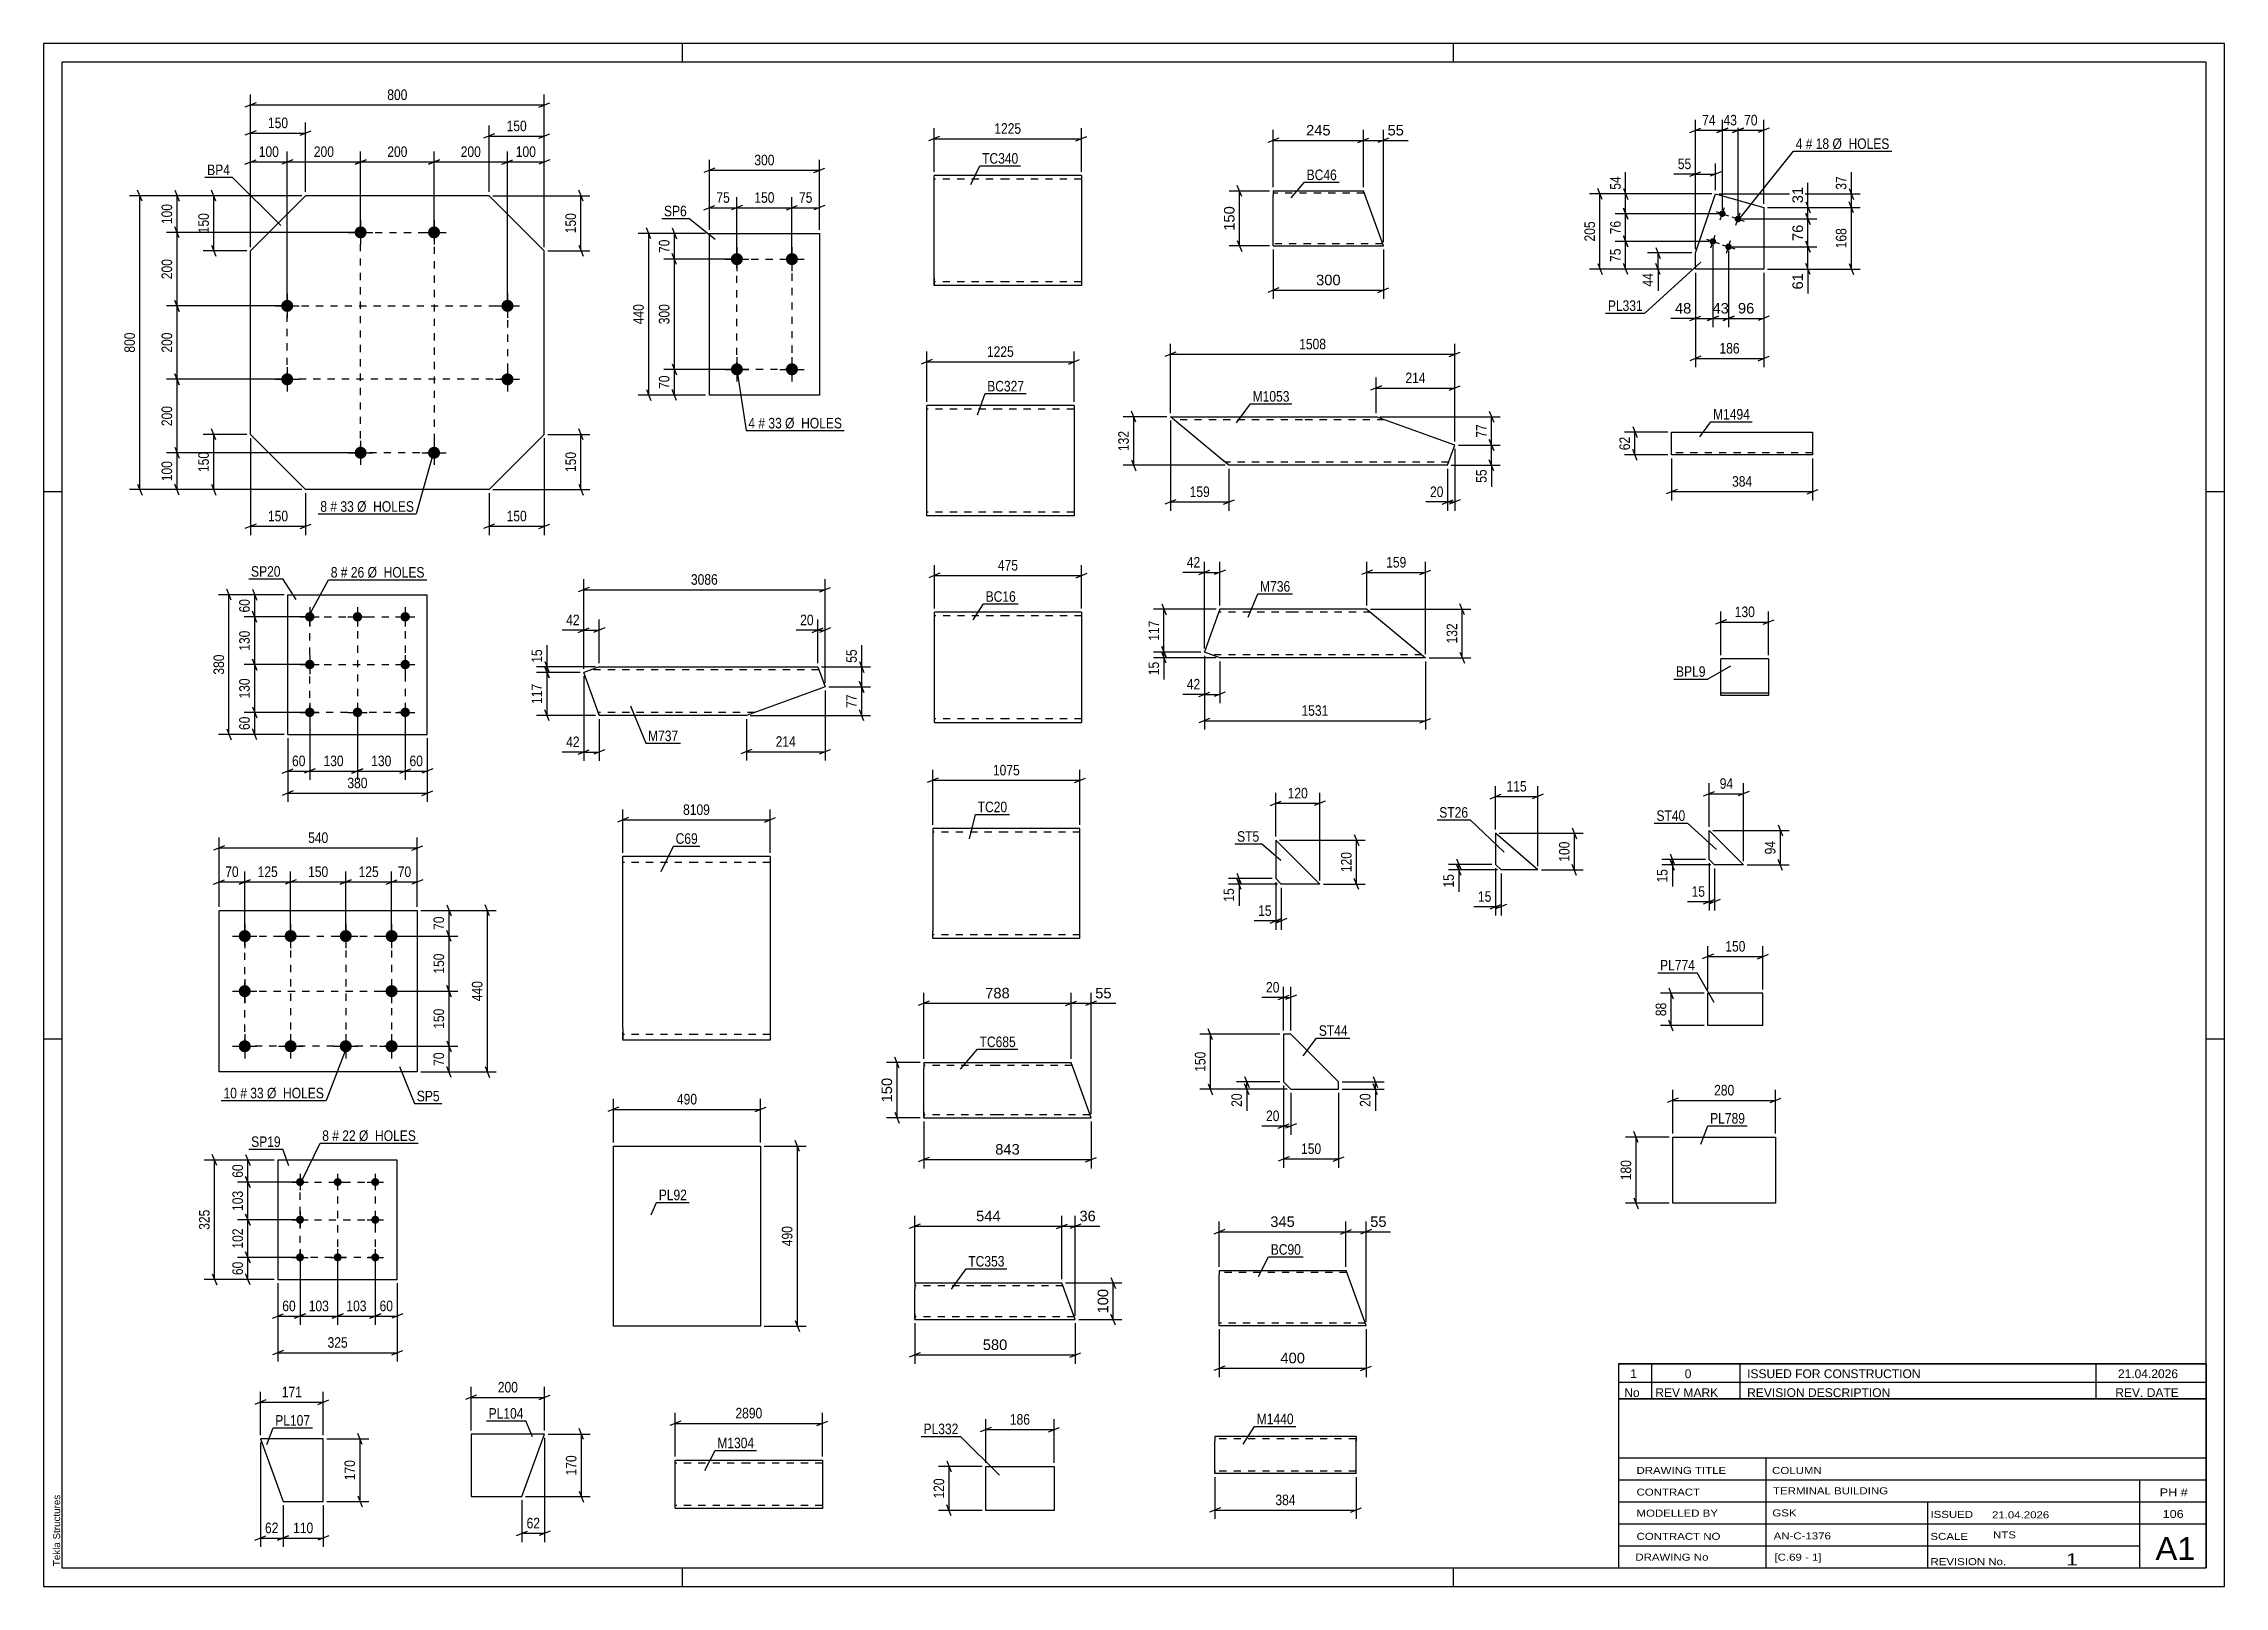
# Model space of a CAD drawing. Header units: millimetres. Extents: x 0 to 594, y 0 to 420.
import ezdxf

# ---------------------------------------------------------------- set-up
doc = ezdxf.new("R2010")
doc.units = ezdxf.units.MM
doc.linetypes.add('DXK_LINE_DOT2', pattern=[3.9198, 1.9599, -1.9599])
doc.styles.add('Arial', font='ARIAL.TTF', dxfattribs={"height": 0.2})
doc.styles.add('Arial Narrow', font='ARIALN.TTF', dxfattribs={"height": 0.2})

# ---------------------------------------------------------------- blocks, each defined once
blk = doc.blocks.new('Unknown-284934298-1134')
at = {"color": 5, "linetype": 'Continuous'}
for p, q in [((594, 420), (0, 420)), ((0, 420), (0, 0)), ((174, 415), (174, 420)), ((384, 415), (384, 420)), ((594, 0), (594, 420)), ((589, 415), (5, 415)), ((5, 415), (5, 5)), ((589, 5), (589, 415)), ((5, 298), (0, 298)), ((594, 298), (589, 298)), ((5, 149), (0, 149)), ((594, 149), (589, 149)), ((0, 0), (594, 0)), ((5, 5), (589, 5)), ((174, 0), (174, 5)), ((384, 0), (384, 5))]:
    blk.add_line(p, q, dxfattribs=at)
at = {"color": 174, "linetype": 'Continuous', "style": 'Arial'}
blk.add_text('Tekla Structures', height=1.9102, rotation=90, dxfattribs=at).set_placement((4.5, 5.5))
blk = doc.blocks.new('Part-284934298-6012 - 6011')
at = {"color": 2, "linetype": 'Continuous'}
for p, q in [((172.05, 21.18), (172.05, 34.38)), ((172.05, 34.38), (192.05, 34.38)), ((192.15, 34.38), (212.15, 34.38)), ((212.15, 34.38), (212.15, 21.18)), ((192.05, 21.18), (172.05, 21.18)), ((212.15, 21.18), (192.15, 21.18))]:
    blk.add_line(p, q, dxfattribs=at)
at = {"color": 7, "linetype": 'DXK_LINE_DOT2'}
for p, q in [((192.05, 33.58), (172.05, 33.58)), ((212.15, 33.58), (192.15, 33.58)), ((192.05, 21.98), (172.05, 21.98)), ((172.05, 21.18), (172.05, 21.3)), ((212.15, 21.98), (192.15, 21.98)), ((212.15, 21.98), (212.15, 22.04))]:
    blk.add_line(p, q, dxfattribs=at)
blk = doc.blocks.new('Part-284934298-8948 - 8947')
at = {"color": 2, "linetype": 'Continuous'}
for p, q in [((239.75, 142.59), (239.75, 140.99)), ((239.75, 142.59), (259.75, 142.59)), ((259.85, 142.59), (279.85, 142.59)), ((285.31, 127.59), (279.85, 142.59)), ((239.75, 129.19), (239.75, 140.99)), ((239.75, 127.59), (239.75, 129.19)), ((239.75, 127.59), (259.75, 127.59)), ((259.85, 127.59), (285.31, 127.59))]:
    blk.add_line(p, q, dxfattribs=at)
at = {"color": 7, "linetype": 'DXK_LINE_DOT2'}
for p, q in [((239.75, 142.59), (239.75, 142.12)), ((259.75, 141.79), (239.75, 141.79)), ((280.15, 141.79), (259.85, 141.79)), ((239.75, 129.19), (239.75, 127.71)), ((259.75, 128.39), (239.75, 128.39)), ((285.02, 128.39), (259.85, 128.39))]:
    blk.add_line(p, q, dxfattribs=at)
blk = doc.blocks.new('Part-284934298-5984 - 5979')
at = {"color": 2, "linetype": 'Continuous'}
for p, q in [((262.56, 384.12), (242.56, 384.12)), ((242.56, 356.12), (242.56, 384.12)), ((282.66, 384.12), (262.66, 384.12)), ((282.66, 384.12), (282.66, 354.12)), ((242.56, 356.12), (242.56, 354.12)), ((262.56, 354.12), (242.56, 354.12)), ((282.66, 354.12), (262.66, 354.12))]:
    blk.add_line(p, q, dxfattribs=at)
at = {"color": 7, "linetype": 'DXK_LINE_DOT2'}
for p, q in [((262.56, 383.12), (242.56, 383.12)), ((282.66, 383.12), (262.66, 383.12)), ((242.56, 354.27), (242.56, 356.12)), ((242.56, 355.12), (242.56, 355.19)), ((262.56, 355.12), (242.56, 355.12)), ((282.66, 355.12), (262.66, 355.12)), ((282.66, 355.12), (282.66, 355.19))]:
    blk.add_line(p, q, dxfattribs=at)
blk = doc.blocks.new('Part-284934298-6019 - 6018')
at = {"color": 2, "linetype": 'Continuous'}
for p, q in [((71.35, 378.61), (56.35, 363.61)), ((121.35, 378.61), (71.35, 378.61)), ((121.35, 378.61), (136.35, 363.61)), ((56.35, 313.61), (56.35, 363.61)), ((136.35, 313.61), (136.35, 363.61)), ((71.35, 298.61), (56.35, 313.61)), ((136.35, 313.61), (121.35, 298.61)), ((121.35, 298.61), (71.35, 298.61))]:
    blk.add_line(p, q, dxfattribs=at)
blk = doc.blocks.new('Bolt-284934298-6020 - 6018')
at = {"linetype": 'Continuous'}
for points in [[(86.35, 370.26, -1), (86.35, 366.96, -1)], [(106.35, 370.26, -1), (106.35, 366.96, -1)], [(66.35, 350.26, -1), (66.35, 346.96, -1)], [(126.35, 350.26, -1), (126.35, 346.96, -1)], [(66.35, 330.26, -1), (66.35, 326.96, -1)], [(126.35, 330.26, -1), (126.35, 326.96, -1)], [(86.35, 310.26, -1), (86.35, 306.96, -1)], [(106.35, 310.26, -1), (106.35, 306.96, -1)]]:
    blk.add_hatch(color=1, dxfattribs=at).paths.add_polyline_path(points)
at = {"color": 1, "linetype": 'Continuous'}
for p, q in [((83.05, 368.61), (89.65, 368.61)), ((86.35, 371.91), (86.35, 365.31)), ((103.05, 368.61), (109.65, 368.61)), ((106.35, 371.91), (106.35, 365.31)), ((66.35, 351.91), (66.35, 345.31)), ((126.35, 351.91), (126.35, 345.31)), ((63.05, 348.61), (69.65, 348.61)), ((123.05, 348.61), (129.65, 348.61)), ((63.05, 328.61), (69.65, 328.61)), ((66.35, 331.91), (66.35, 325.31)), ((123.05, 328.61), (129.65, 328.61)), ((126.35, 331.91), (126.35, 325.31)), ((86.35, 311.91), (86.35, 305.31)), ((106.35, 311.91), (106.35, 305.31)), ((83.05, 308.61), (89.65, 308.61)), ((103.05, 308.61), (109.65, 308.61))]:
    blk.add_line(p, q, dxfattribs=at)
blk = doc.blocks.new('Part-284934298-5991 - 5990')
at = {"color": 2, "linetype": 'Continuous'}
for p, q in [((260.56, 321.46), (240.56, 321.46)), ((240.56, 293.46), (240.56, 321.46)), ((280.66, 321.46), (260.66, 321.46)), ((280.66, 321.46), (280.66, 291.46)), ((240.56, 291.46), (240.56, 293.46)), ((260.56, 291.46), (240.56, 291.46)), ((280.66, 291.46), (260.66, 291.46))]:
    blk.add_line(p, q, dxfattribs=at)
at = {"color": 7, "linetype": 'DXK_LINE_DOT2'}
for p, q in [((260.56, 320.46), (240.56, 320.46)), ((280.66, 320.46), (260.66, 320.46)), ((240.56, 291.61), (240.56, 293.46)), ((240.56, 292.46), (240.56, 292.54)), ((260.56, 292.46), (240.56, 292.46)), ((280.66, 292.46), (260.66, 292.46)), ((280.66, 292.46), (280.66, 292.54))]:
    blk.add_line(p, q, dxfattribs=at)
blk = doc.blocks.new('Part-284934298-6027 - 6026')
at = {"color": 2, "linetype": 'Continuous'}
for p, q in [((339.74, 150.33), (337.74, 150.33)), ((337.74, 150.33), (337.74, 137.33)), ((352.74, 137.33), (339.74, 150.33)), ((337.74, 137.33), (339.74, 135.33)), ((352.74, 135.33), (352.74, 137.33)), ((339.74, 135.33), (352.74, 135.33))]:
    blk.add_line(p, q, dxfattribs=at)
blk = doc.blocks.new('Part-284934298-5998 - 5997')
at = {"color": 2, "linetype": 'Continuous'}
for p, q in [((320.38, 266.03), (316.2, 254.43)), ((340.36, 266.03), (320.38, 266.03)), ((360.46, 266.03), (340.46, 266.03)), ((360.46, 266.03), (376.39, 252.83)), ((316.2, 254.43), (316.17, 254.34)), ((320.36, 252.83), (316.17, 254.34)), ((340.36, 252.83), (320.36, 252.83)), ((376.39, 252.83), (340.46, 252.83))]:
    blk.add_line(p, q, dxfattribs=at)
at = {"color": 7, "linetype": 'DXK_LINE_DOT2'}
for p, q in [((340.36, 265.23), (320.09, 265.23)), ((361.43, 265.23), (340.46, 265.23)), ((316.17, 254.34), (316.2, 254.43)), ((316.2, 254.43), (316.17, 254.34)), ((316.2, 254.43), (316.17, 254.34)), ((340.36, 253.63), (318.14, 253.63)), ((375.43, 253.63), (340.46, 253.63)), ((375.14, 253.86), (375.2, 253.82)), ((375.35, 253.69), (375.43, 253.63))]:
    blk.add_line(p, q, dxfattribs=at)
blk = doc.blocks.new('Part-284934298-8965 - 8964')
at = {"color": 2, "linetype": 'Continuous'}
for p, q in [((334.94, 379.92), (334.94, 378.72)), ((334.94, 379.92), (359.48, 379.92)), ((334.94, 366.12), (334.94, 378.72)), ((364.94, 364.92), (359.48, 379.92)), ((334.94, 365.01), (334.94, 366.12)), ((334.94, 364.92), (334.94, 365.01)), ((334.94, 364.92), (364.94, 364.92))]:
    blk.add_line(p, q, dxfattribs=at)
at = {"color": 7, "linetype": 'DXK_LINE_DOT2'}
for p, q in [((334.94, 379.92), (334.94, 379.83)), ((334.94, 379.83), (334.94, 379.57)), ((359.7, 379.32), (334.94, 379.32)), ((334.94, 365.27), (334.94, 366.12)), ((364.72, 365.52), (334.94, 365.52))]:
    blk.add_line(p, q, dxfattribs=at)
blk = doc.blocks.new('Part-284934298-6005 - 6004')
at = {"color": 2, "linetype": 'Continuous'}
for p, q in [((151.32, 250.33), (147.12, 248.81)), ((151.32, 250.33), (171.32, 250.33)), ((171.42, 250.33), (210.86, 250.33)), ((210.86, 250.33), (212.84, 244.85)), ((150.76, 238.73), (147.12, 248.81)), ((212.84, 244.85), (191.42, 237.13)), ((151.34, 237.13), (150.76, 238.73)), ((171.32, 237.13), (151.34, 237.13)), ((191.42, 237.13), (171.42, 237.13))]:
    blk.add_line(p, q, dxfattribs=at)
at = {"color": 7, "linetype": 'DXK_LINE_DOT2'}
for p, q in [((171.32, 249.53), (149.1, 249.53)), ((211.15, 249.53), (171.42, 249.53)), ((147.15, 248.73), (147.12, 248.81)), ((147.15, 248.73), (147.12, 248.81)), ((151.29, 237.25), (150.76, 238.73)), ((171.32, 237.93), (151.05, 237.93)), ((193.64, 237.93), (171.42, 237.93))]:
    blk.add_line(p, q, dxfattribs=at)
blk = doc.blocks.new('Part-284934298-6057 - 6056')
at = {"color": 2, "linetype": 'Continuous'}
for p, q in [((96.34, 116.07), (63.84, 116.07)), ((63.84, 116.07), (63.84, 83.57)), ((96.34, 83.57), (96.34, 116.07)), ((63.84, 83.57), (96.34, 83.57))]:
    blk.add_line(p, q, dxfattribs=at)
blk = doc.blocks.new('Bolt-284934298-6058 - 6056')
at = {"linetype": 'Continuous'}
for points in [[(69.84, 111.17, -1), (69.84, 108.97, -1)], [(80.09, 111.17, -1), (80.09, 108.97, -1)], [(90.34, 111.17, -1), (90.34, 108.97, -1)], [(69.84, 100.92, -1), (69.84, 98.72, -1)], [(90.34, 100.92, -1), (90.34, 98.72, -1)], [(69.84, 90.67, -1), (69.84, 88.47, -1)], [(80.09, 90.67, -1), (80.09, 88.47, -1)], [(90.34, 90.67, -1), (90.34, 88.47, -1)]]:
    blk.add_hatch(color=1, dxfattribs=at).paths.add_polyline_path(points)
at = {"color": 1, "linetype": 'Continuous'}
for p, q in [((67.64, 110.07), (72.04, 110.07)), ((69.84, 112.27), (69.84, 107.87)), ((77.89, 110.07), (82.29, 110.07)), ((80.09, 112.27), (80.09, 107.87)), ((88.14, 110.07), (92.54, 110.07)), ((90.34, 112.27), (90.34, 107.87)), ((69.84, 102.02), (69.84, 97.62)), ((90.34, 102.02), (90.34, 97.62)), ((67.64, 99.82), (72.04, 99.82)), ((88.14, 99.82), (92.54, 99.82)), ((67.64, 89.57), (72.04, 89.57)), ((69.84, 91.77), (69.84, 87.37)), ((77.89, 89.57), (82.29, 89.57)), ((80.09, 91.77), (80.09, 87.37)), ((88.14, 89.57), (92.54, 89.57)), ((90.34, 91.77), (90.34, 87.37))]:
    blk.add_line(p, q, dxfattribs=at)
blk = doc.blocks.new('Part-284934298-6065 - 6064')
at = {"color": 2, "linetype": 'Continuous'}
for p, q in [((66.49, 231.95), (66.49, 269.95)), ((66.49, 269.95), (104.49, 269.95)), ((104.49, 231.95), (104.49, 269.95)), ((66.49, 231.95), (104.49, 231.95))]:
    blk.add_line(p, q, dxfattribs=at)
blk = doc.blocks.new('Bolt-284934298-6066 - 6064')
at = {"linetype": 'Continuous'}
for points in [[(72.49, 265.25, -1), (72.49, 262.65, -1)], [(85.49, 265.25, -1), (85.49, 262.65, -1)], [(98.49, 265.25, -1), (98.49, 262.65, -1)], [(72.49, 252.25, -1), (72.49, 249.65, -1)], [(98.49, 252.25, -1), (98.49, 249.65, -1)], [(72.49, 239.25, -1), (72.49, 236.65, -1)], [(85.49, 239.25, -1), (85.49, 236.65, -1)], [(98.49, 239.25, -1), (98.49, 236.65, -1)]]:
    blk.add_hatch(color=1, dxfattribs=at).paths.add_polyline_path(points)
at = {"color": 1, "linetype": 'Continuous'}
for p, q in [((69.89, 263.95), (75.09, 263.95)), ((72.49, 266.55), (72.49, 261.35)), ((82.89, 263.95), (88.09, 263.95)), ((85.49, 266.55), (85.49, 261.35)), ((95.89, 263.95), (101.09, 263.95)), ((98.49, 266.55), (98.49, 261.35)), ((69.89, 250.95), (75.09, 250.95)), ((72.49, 253.55), (72.49, 248.35)), ((95.89, 250.95), (101.09, 250.95)), ((98.49, 253.55), (98.49, 248.35)), ((69.89, 237.95), (75.09, 237.95)), ((72.49, 240.55), (72.49, 235.35)), ((82.89, 237.95), (88.09, 237.95)), ((85.49, 240.55), (85.49, 235.35)), ((95.89, 237.95), (101.09, 237.95)), ((98.49, 240.55), (98.49, 235.35))]:
    blk.add_line(p, q, dxfattribs=at)
blk = doc.blocks.new('Part-284934298-8956 - 8955')
at = {"color": 2, "linetype": 'Continuous'}
for p, q in [((237.27, 82.62), (237.27, 81.02)), ((237.27, 82.62), (257.27, 82.62)), ((237.27, 74.22), (237.27, 81.02)), ((257.37, 82.62), (277.37, 82.62)), ((281.01, 72.62), (277.37, 82.62)), ((237.27, 72.62), (237.27, 74.22)), ((237.27, 72.62), (257.27, 72.62)), ((257.37, 72.62), (281.01, 72.62))]:
    blk.add_line(p, q, dxfattribs=at)
at = {"color": 7, "linetype": 'DXK_LINE_DOT2'}
for p, q in [((237.27, 82.62), (237.27, 82.15)), ((257.27, 81.82), (237.27, 81.82)), ((277.66, 81.82), (257.37, 81.82)), ((237.27, 74.22), (237.27, 72.75)), ((257.27, 73.42), (237.27, 73.42)), ((280.72, 73.42), (257.37, 73.42))]:
    blk.add_line(p, q, dxfattribs=at)
blk = doc.blocks.new('Part-284934298-8973 - 8972')
at = {"color": 2, "linetype": 'Continuous'}
for p, q in [((320.22, 86.03), (320.22, 84.83)), ((320.22, 86.03), (354.76, 86.03)), ((320.22, 72.23), (320.22, 84.83)), ((360.22, 71.03), (354.76, 86.03)), ((320.22, 71.12), (320.22, 72.23)), ((320.22, 71.03), (320.22, 71.12)), ((320.22, 71.03), (360.22, 71.03))]:
    blk.add_line(p, q, dxfattribs=at)
at = {"color": 7, "linetype": 'DXK_LINE_DOT2'}
for p, q in [((320.22, 86.03), (320.22, 85.94)), ((320.22, 85.94), (320.22, 85.68)), ((354.97, 85.43), (320.22, 85.43)), ((320.22, 71.38), (320.22, 72.23)), ((360, 71.63), (320.22, 71.63))]:
    blk.add_line(p, q, dxfattribs=at)
blk = doc.blocks.new('Part-284934298-6091 - 6090')
at = {"color": 2, "linetype": 'Continuous'}
for p, q in [((155.2, 70.85), (155.2, 119.85)), ((155.2, 119.85), (175.2, 119.85)), ((175.3, 119.85), (195.3, 119.85)), ((195.3, 119.85), (195.3, 70.85)), ((175.2, 70.85), (155.2, 70.85)), ((195.3, 70.85), (175.3, 70.85))]:
    blk.add_line(p, q, dxfattribs=at)
blk = doc.blocks.new('Part-284934298-6098 - 6097')
at = {"color": 2, "linetype": 'Continuous'}
for p, q in [((320.93, 306.82), (306.93, 318.42)), ((306.93, 318.42), (342.86, 318.42)), ((342.96, 318.42), (362.96, 318.42)), ((384.38, 310.7), (362.96, 318.42)), ((382.41, 305.22), (384.38, 310.7)), ((322.86, 305.22), (320.93, 306.82)), ((342.86, 305.22), (322.86, 305.22)), ((382.41, 305.22), (342.96, 305.22))]:
    blk.add_line(p, q, dxfattribs=at)
at = {"color": 7, "linetype": 'DXK_LINE_DOT2'}
for p, q in [((342.86, 317.62), (307.9, 317.62)), ((365.18, 317.62), (342.96, 317.62)), ((322.72, 305.34), (320.93, 306.82)), ((321.61, 306.26), (321.67, 306.21)), ((321.82, 306.08), (321.9, 306.02)), ((342.86, 306.02), (321.9, 306.02)), ((382.7, 306.02), (342.96, 306.02))]:
    blk.add_line(p, q, dxfattribs=at)
blk = doc.blocks.new('Part-284934298-6105 - 6104')
at = {"color": 2, "linetype": 'Continuous'}
for p, q in [((59.04, 40.14), (65.23, 23.14)), ((76.18, 40.14), (59.04, 40.14)), ((76.18, 23.14), (76.18, 40.14)), ((65.23, 23.14), (76.18, 23.14))]:
    blk.add_line(p, q, dxfattribs=at)
blk = doc.blocks.new('Part-284934298-6112 - 6111')
at = {"color": 2, "linetype": 'Continuous'}
for p, q in [((116.44, 41.44), (116.44, 24.44)), ((136.47, 41.44), (116.44, 41.44)), ((130.29, 24.44), (136.47, 41.44)), ((116.44, 24.44), (130.29, 24.44))]:
    blk.add_line(p, q, dxfattribs=at)
blk = doc.blocks.new('Part-284934298-6119 - 6118')
at = {"color": 2, "linetype": 'Continuous'}
for p, q in [((262.18, 206.35), (242.18, 206.35)), ((242.18, 206.35), (242.18, 178.35)), ((282.28, 206.35), (262.28, 206.35)), ((282.28, 176.35), (282.28, 206.35)), ((242.18, 176.94), (242.18, 178.35)), ((242.18, 176.35), (242.18, 176.94)), ((262.18, 176.35), (242.18, 176.35)), ((282.28, 176.35), (262.28, 176.35))]:
    blk.add_line(p, q, dxfattribs=at)
at = {"color": 7, "linetype": 'DXK_LINE_DOT2'}
for p, q in [((262.18, 205.35), (242.18, 205.35)), ((282.28, 205.35), (262.28, 205.35)), ((242.18, 176.94), (242.18, 178.35)), ((242.18, 177.35), (242.18, 177.43)), ((262.18, 177.35), (242.18, 177.35)), ((282.28, 177.35), (262.28, 177.35)), ((282.28, 177.35), (282.28, 177.43))]:
    blk.add_line(p, q, dxfattribs=at)
blk = doc.blocks.new('Part-284934298-6127 - 6126')
at = {"color": 2, "linetype": 'Continuous'}
for p, q in [((262.62, 265.21), (242.62, 265.21)), ((242.62, 235.21), (242.62, 265.21)), ((282.72, 265.21), (262.72, 265.21)), ((282.72, 265.21), (282.72, 235.21)), ((242.62, 235.21), (262.62, 235.21)), ((262.72, 235.21), (282.72, 235.21))]:
    blk.add_line(p, q, dxfattribs=at)
at = {"color": 7, "linetype": 'DXK_LINE_DOT2'}
for p, q in [((262.62, 264.21), (242.62, 264.21)), ((282.72, 264.21), (262.72, 264.21)), ((242.62, 236.21), (242.62, 236.29)), ((262.62, 236.21), (242.62, 236.21)), ((282.72, 236.21), (262.72, 236.21)), ((282.72, 236.21), (282.72, 236.29))]:
    blk.add_line(p, q, dxfattribs=at)
blk = doc.blocks.new('Part-284934298-6135 - 6134')
at = {"color": 2, "linetype": 'Continuous'}
for p, q in [((181.33, 324.33), (181.33, 368.33)), ((181.33, 368.33), (211.33, 368.33)), ((211.33, 368.33), (211.33, 324.33)), ((211.33, 324.33), (181.33, 324.33))]:
    blk.add_line(p, q, dxfattribs=at)
blk = doc.blocks.new('Bolt-284934298-6136 - 6134')
at = {"linetype": 'Continuous'}
for points in [[(188.83, 362.98, -1), (188.83, 359.68, -1)], [(203.83, 362.98, -1), (203.83, 359.68, -1)], [(188.83, 332.98, -1), (188.83, 329.68, -1)], [(203.83, 332.98, -1), (203.83, 329.68, -1)]]:
    blk.add_hatch(color=1, dxfattribs=at).paths.add_polyline_path(points)
at = {"color": 1, "linetype": 'Continuous'}
for p, q in [((188.83, 364.63), (188.83, 358.03)), ((203.83, 364.63), (203.83, 358.03)), ((185.53, 361.33), (192.13, 361.33)), ((200.53, 361.33), (207.13, 361.33)), ((188.83, 334.63), (188.83, 328.03)), ((203.83, 334.63), (203.83, 328.03)), ((185.53, 331.33), (192.13, 331.33)), ((200.53, 331.33), (207.13, 331.33))]:
    blk.add_line(p, q, dxfattribs=at)
blk = doc.blocks.new('Part-284934298-6143 - 6142')
at = {"color": 2, "linetype": 'Continuous'}
for p, q in [((47.79, 140.04), (47.79, 184.04)), ((47.79, 184.04), (101.79, 184.04)), ((101.79, 184.04), (101.79, 140.04)), ((101.79, 140.04), (47.79, 140.04))]:
    blk.add_line(p, q, dxfattribs=at)
blk = doc.blocks.new('Bolt-284934298-6144 - 6142')
at = {"linetype": 'Continuous'}
for points in [[(54.79, 178.69, -1), (54.79, 175.39, -1)], [(67.29, 178.69, -1), (67.29, 175.39, -1)], [(82.29, 178.69, -1), (82.29, 175.39, -1)], [(94.79, 178.69, -1), (94.79, 175.39, -1)], [(54.79, 163.69, -1), (54.79, 160.39, -1)], [(94.79, 163.69, -1), (94.79, 160.39, -1)], [(54.79, 148.69, -1), (54.79, 145.39, -1)], [(67.29, 148.69, -1), (67.29, 145.39, -1)], [(82.29, 148.69, -1), (82.29, 145.39, -1)], [(94.79, 148.69, -1), (94.79, 145.39, -1)]]:
    blk.add_hatch(color=1, dxfattribs=at).paths.add_polyline_path(points)
at = {"color": 1, "linetype": 'Continuous'}
for p, q in [((54.79, 180.34), (54.79, 173.74)), ((67.29, 180.34), (67.29, 173.74)), ((82.29, 180.34), (82.29, 173.74)), ((94.79, 180.34), (94.79, 173.74)), ((51.49, 177.04), (58.09, 177.04)), ((63.99, 177.04), (70.59, 177.04)), ((78.99, 177.04), (85.59, 177.04)), ((91.49, 177.04), (98.09, 177.04)), ((51.49, 162.04), (58.09, 162.04)), ((54.79, 165.34), (54.79, 158.74)), ((91.49, 162.04), (98.09, 162.04)), ((94.79, 165.34), (94.79, 158.74)), ((54.79, 150.34), (54.79, 143.74)), ((67.29, 150.34), (67.29, 143.74)), ((82.29, 150.34), (82.29, 143.74)), ((94.79, 150.34), (94.79, 143.74)), ((51.49, 147.04), (58.09, 147.04)), ((63.99, 147.04), (70.59, 147.04)), ((78.99, 147.04), (85.59, 147.04)), ((91.49, 147.04), (98.09, 147.04))]:
    blk.add_line(p, q, dxfattribs=at)
blk = doc.blocks.new('Part-284934298-6151 - 6150')
at = {"color": 2, "linetype": 'Continuous'}
for p, q in [((335.6, 203.18), (335.6, 192.68)), ((347.6, 191.18), (335.6, 203.18)), ((337.1, 191.18), (335.6, 192.68)), ((347.6, 191.18), (337.1, 191.18))]:
    blk.add_line(p, q, dxfattribs=at)
blk = doc.blocks.new('Part-284934298-6173 - 6172')
at = {"color": 2, "linetype": 'Continuous'}
for p, q in [((256.63, 20.67), (256.63, 32.67)), ((256.63, 32.67), (275.23, 32.67)), ((275.23, 32.67), (275.23, 20.67)), ((275.23, 20.67), (256.63, 20.67))]:
    blk.add_line(p, q, dxfattribs=at)
blk = doc.blocks.new('Part-284934298-6181 - 6180')
at = {"color": 2, "linetype": 'Continuous'}
for p, q in [((319.06, 40.76), (319.06, 39.56)), ((357.47, 40.76), (319.06, 40.76)), ((319.06, 31.5), (319.06, 39.56)), ((357.47, 40.76), (357.47, 40.67)), ((357.47, 40.67), (357.47, 39.56)), ((357.47, 30.76), (357.47, 39.56)), ((319.06, 30.85), (319.06, 31.5)), ((319.06, 30.76), (319.06, 30.85)), ((357.47, 30.76), (319.06, 30.76))]:
    blk.add_line(p, q, dxfattribs=at)
at = {"color": 7, "linetype": 'DXK_LINE_DOT2'}
for p, q in [((357.47, 40.16), (319.06, 40.16)), ((357.47, 39.56), (357.47, 40.41)), ((319.06, 31.5), (319.06, 31.11)), ((319.06, 31.36), (319.06, 31.4)), ((357.47, 31.36), (319.06, 31.36)), ((319.06, 30.76), (319.06, 30.76)), ((357.47, 31.36), (357.47, 31.4))]:
    blk.add_line(p, q, dxfattribs=at)
blk = doc.blocks.new('Part-284934298-6188 - 6187')
at = {"color": 2, "linetype": 'Continuous'}
for p, q in [((443.44, 308.04), (443.44, 314.25)), ((443.44, 314.25), (481.85, 314.24)), ((481.85, 314.24), (481.85, 308.04)), ((481.85, 308.04), (443.44, 308.04))]:
    blk.add_line(p, q, dxfattribs=at)
at = {"color": 7, "linetype": 'DXK_LINE_DOT2'}
blk.add_line((481.85, 308.64), (443.44, 308.64), dxfattribs=at)
blk = doc.blocks.new('Part-284934298-6195 - 6194')
at = {"color": 2, "linetype": 'Continuous'}
for p, q in [((469.87, 252.54), (456.87, 252.54)), ((456.87, 242.59), (456.87, 252.54)), ((469.87, 252.54), (469.87, 252.49)), ((469.87, 252.49), (469.87, 242.59)), ((469.87, 243.14), (456.87, 243.14)), ((456.87, 242.54), (456.87, 242.59)), ((469.87, 242.54), (456.87, 242.54)), ((469.87, 242.59), (469.87, 242.54))]:
    blk.add_line(p, q, dxfattribs=at)
at = {"color": 7, "linetype": 'DXK_LINE_DOT2'}
for p, q in [((469.87, 252.54), (469.87, 252.2)), ((456.87, 242.59), (456.87, 242.54)), ((469.87, 242.54), (469.87, 242.59))]:
    blk.add_line(p, q, dxfattribs=at)
blk = doc.blocks.new('Part-284934298-6202 - 6201')
at = {"color": 2, "linetype": 'Continuous'}
for p, q in [((453.66, 205.8), (463.06, 196.4)), ((453.66, 197.9), (453.66, 205.8)), ((455.16, 196.4), (453.66, 197.9)), ((463.06, 196.4), (455.16, 196.4))]:
    blk.add_line(p, q, dxfattribs=at)
blk = doc.blocks.new('Part-284934298-6209 - 6208')
at = {"color": 2, "linetype": 'Continuous'}
for p, q in [((468.31, 161.47), (453.3, 161.47)), ((453.3, 152.67), (453.3, 161.47)), ((468.31, 152.67), (468.31, 161.47)), ((468.31, 152.67), (453.3, 152.67))]:
    blk.add_line(p, q, dxfattribs=at)
blk = doc.blocks.new('Part-284934298-6216 - 6215')
at = {"color": 2, "linetype": 'Continuous'}
for p, q in [((443.76, 104.3), (443.76, 122.3)), ((443.76, 122.3), (471.76, 122.3)), ((471.76, 122.3), (471.76, 104.3)), ((471.76, 104.3), (443.76, 104.3))]:
    blk.add_line(p, q, dxfattribs=at)
blk = doc.blocks.new('Part-284934298-6224 - 6223')
at = {"color": 2, "linetype": 'Continuous'}
for p, q in [((177.79, 198.68), (157.79, 198.68)), ((157.79, 151.88), (157.79, 198.68)), ((197.89, 198.68), (177.89, 198.68)), ((197.89, 198.68), (197.89, 148.68)), ((157.79, 151.88), (157.79, 148.68)), ((177.79, 148.68), (157.79, 148.68)), ((197.89, 148.68), (177.89, 148.68))]:
    blk.add_line(p, q, dxfattribs=at)
at = {"color": 7, "linetype": 'DXK_LINE_DOT2'}
for p, q in [((177.79, 197.08), (157.79, 197.08)), ((197.89, 197.08), (177.89, 197.08)), ((157.79, 148.93), (157.79, 151.88)), ((177.79, 150.28), (157.79, 150.28)), ((197.89, 150.28), (177.89, 150.28))]:
    blk.add_line(p, q, dxfattribs=at)
blk = doc.blocks.new('Part-284934298-6232 - 6231')
at = {"color": 2, "linetype": 'Continuous'}
for p, q in [((406.97, 195.03), (395.47, 205.03)), ((395.47, 205.03), (395.47, 196.53)), ((396.97, 195.03), (395.47, 196.53)), ((406.97, 195.03), (396.97, 195.03))]:
    blk.add_line(p, q, dxfattribs=at)
blk = doc.blocks.new('Part-284934298-6254 - 6253')
at = {"color": 2, "linetype": 'Continuous'}
for p, q in [((449.91, 363.02), (455.41, 379.1)), ((455.41, 379.1), (468.51, 375.4)), ((468.51, 375.4), (468.51, 358.63)), ((449.91, 358.63), (449.91, 363.02)), ((468.51, 358.63), (449.91, 358.63))]:
    blk.add_line(p, q, dxfattribs=at)
blk = doc.blocks.new('Bolt-284934298-6255 - 6253')
at = {"linetype": 'Continuous'}
for points in [[(457.56, 374.56, -1), (456.98, 372.86, -1)], [(461.82, 373.11, -1), (461.23, 371.4, -1)], [(454.97, 367, -1), (454.39, 365.29, -1)], [(459.23, 365.54, -1), (458.64, 363.84, -1)]]:
    blk.add_hatch(color=1, dxfattribs=at).paths.add_polyline_path(points)
at = {"color": 1, "linetype": 'Continuous'}
for p, q in [((455.56, 374.3), (458.97, 373.13)), ((456.68, 372.01), (457.85, 375.42)), ((459.82, 372.84), (463.23, 371.67)), ((460.94, 370.55), (462.11, 373.96)), ((452.97, 366.73), (456.38, 365.56)), ((454.1, 364.44), (455.26, 367.85)), ((457.23, 365.27), (460.64, 364.1)), ((458.35, 362.98), (459.52, 366.39))]:
    blk.add_line(p, q, dxfattribs=at)
blk = doc.blocks.new('Rectangle-284934298-8695 - 6018')
at = {"color": 1, "linetype": 'DXK_LINE_DOT2'}
blk.add_lwpolyline([(86.35, 368.61), (106.35, 368.61), (106.35, 308.61), (86.35, 308.61), (86.35, 368.61)], close=True, dxfattribs=at)
blk = doc.blocks.new('Rectangle-284934298-8797 - 6056')
at = {"color": 1, "linetype": 'DXK_LINE_DOT2'}
blk.add_lwpolyline([(69.84, 110.07), (90.34, 110.07), (90.34, 89.57), (69.84, 89.57), (69.84, 110.07)], close=True, dxfattribs=at)
blk = doc.blocks.new('Rectangle-284934298-8721 - 6064')
at = {"color": 1, "linetype": 'DXK_LINE_DOT2'}
blk.add_lwpolyline([(72.49, 263.95), (98.49, 263.95), (98.49, 237.95), (72.49, 237.95), (72.49, 263.95)], close=True, dxfattribs=at)
blk = doc.blocks.new('Rectangle-284934298-8914 - 6134')
at = {"color": 1, "linetype": 'DXK_LINE_DOT2'}
blk.add_lwpolyline([(188.83, 361.33), (203.83, 361.33), (203.83, 331.33), (188.83, 331.33), (188.83, 361.33)], close=True, dxfattribs=at)
blk = doc.blocks.new('Rectangle-284934298-8760 - 6142')
at = {"color": 1, "linetype": 'DXK_LINE_DOT2'}
blk.add_lwpolyline([(54.79, 177.04), (94.79, 177.04), (94.79, 147.04), (54.79, 147.04), (54.79, 177.04)], close=True, dxfattribs=at)
blk = doc.blocks.new('Rectangle-284934298-8705 - 6018')
at = {"color": 1, "linetype": 'DXK_LINE_DOT2'}
blk.add_lwpolyline([(66.35, 348.61), (126.35, 348.61), (126.35, 328.61), (66.35, 328.61), (66.35, 348.61)], close=True, dxfattribs=at)
blk = doc.blocks.new('Line-284934298-8807 - 6056')
at = {"color": 1, "linetype": 'DXK_LINE_DOT2'}
blk.add_line((80.09, 110.07), (80.09, 89.57), dxfattribs=at)
blk = doc.blocks.new('Line-284934298-8731 - 6064')
at = {"color": 1, "linetype": 'DXK_LINE_DOT2'}
blk.add_line((85.49, 263.95), (85.49, 237.95), dxfattribs=at)
blk = doc.blocks.new('Line-284934298-8770 - 6142')
at = {"color": 1, "linetype": 'DXK_LINE_DOT2'}
blk.add_line((54.79, 162.04), (94.79, 162.04), dxfattribs=at)
blk = doc.blocks.new('Line-284934298-8814 - 6056')
at = {"color": 1, "linetype": 'DXK_LINE_DOT2'}
blk.add_line((69.84, 99.82), (90.34, 99.82), dxfattribs=at)
blk = doc.blocks.new('Line-284934298-8740 - 6064')
at = {"color": 1, "linetype": 'DXK_LINE_DOT2'}
blk.add_line((72.49, 250.95), (98.49, 250.95), dxfattribs=at)
blk = doc.blocks.new('Line-284934298-8777 - 6142')
at = {"color": 1, "linetype": 'DXK_LINE_DOT2'}
blk.add_line((67.29, 177.04), (67.29, 147.04), dxfattribs=at)
blk = doc.blocks.new('Line-284934298-8784 - 6142')
at = {"color": 1, "linetype": 'DXK_LINE_DOT2'}
blk.add_line((82.29, 177.04), (82.29, 147.04), dxfattribs=at)
blk = doc.blocks.new('StraightDimension-284934298-6348 - 6011')
at = {"color": 7, "linetype": 'Continuous'}
for p, q in [((173.55, 44.98), (170.55, 43.78)), ((172.05, 35.38), (172.05, 47.23)), ((172.05, 44.38), (212.15, 44.38)), ((210.65, 43.78), (213.65, 44.98)), ((212.15, 35.38), (212.15, 47.23))]:
    blk.add_line(p, q, dxfattribs=at)
at = {"color": 0}
blk.add_wipeout([(196.36, 45.13), (196.36, 49.33), (187.85, 49.33), (187.85, 45.13)], dxfattribs=at)
at = {"color": 3, "style": 'Arial Narrow'}
blk.add_text('2890', height=2.863, dxfattribs=at).set_placement((188.45, 45.73))
blk = doc.blocks.new('StraightDimension-284934298-9003 - 8947')
at = {"color": 7, "linetype": 'Continuous'}
for p, q in [((239.75, 143.59), (239.75, 161.58)), ((279.85, 143.59), (279.85, 161.58)), ((241.25, 159.33), (238.25, 158.13)), ((239.75, 158.73), (279.85, 158.73)), ((278.35, 158.13), (281.35, 159.33))]:
    blk.add_line(p, q, dxfattribs=at)
at = {"color": 0}
blk.add_wipeout([(263.74, 159.48), (263.74, 163.68), (255.87, 163.68), (255.87, 159.48)], dxfattribs=at)
at = {"color": 3, "style": 'Arial'}
blk.add_text('788', height=2.865, dxfattribs=at).set_placement((256.47, 160.08))
blk = doc.blocks.new('StraightDimension-284934298-9002 - 8947')
at = {"color": 7, "linetype": 'Continuous'}
for p, q in [((279.85, 143.59), (279.85, 161.58)), ((285.31, 128.59), (285.31, 161.58)), ((278.35, 158.13), (281.35, 159.33)), ((279.85, 158.73), (285.31, 158.73)), ((286.81, 159.33), (283.81, 158.13))]:
    blk.add_line(p, q, dxfattribs=at)
at = {"color": 0}
blk.add_wipeout([(291.49, 159.48), (291.49, 163.68), (285.84, 163.68), (285.84, 159.48)], dxfattribs=at)
at = {"color": 7, "linetype": 'Continuous'}
blk.add_line((285.31, 158.73), (292.01, 158.73), dxfattribs=at)
blk.add_line((285.31, 158.73), (292.01, 158.73), dxfattribs=at)
at = {"color": 3, "style": 'Arial'}
blk.add_text('55', height=2.865, dxfattribs=at).set_placement((286.44, 160.08))
blk = doc.blocks.new('StraightDimension-284934298-9037 - 8947')
at = {"color": 7, "linetype": 'Continuous'}
for p, q in [((239.75, 126.59), (239.75, 113.8)), ((285.31, 126.59), (285.31, 113.8)), ((241.25, 116.8), (238.25, 115.6)), ((239.75, 116.2), (285.31, 116.2)), ((283.81, 115.6), (286.81, 116.8))]:
    blk.add_line(p, q, dxfattribs=at)
at = {"color": 0}
blk.add_wipeout([(266.47, 116.95), (266.47, 121.15), (258.6, 121.15), (258.6, 116.95)], dxfattribs=at)
at = {"color": 3, "style": 'Arial'}
blk.add_text('843', height=2.865, dxfattribs=at).set_placement((259.2, 117.55))
blk = doc.blocks.new('StraightDimension-284934298-9048 - 8947')
at = {"color": 7, "linetype": 'Continuous'}
for p, q in [((238.75, 142.59), (229.6, 142.59)), ((233.05, 141.09), (231.85, 144.09)), ((232.45, 127.59), (232.45, 142.59)), ((238.75, 127.59), (229.6, 127.59)), ((231.85, 129.09), (233.05, 126.09))]:
    blk.add_line(p, q, dxfattribs=at)
at = {"color": 0}
blk.add_wipeout([(231.7, 139.02), (227.5, 139.02), (227.5, 131.15), (231.7, 131.15)], dxfattribs=at)
at = {"color": 3, "style": 'Arial'}
blk.add_text('150', height=2.865, rotation=90.00021, dxfattribs=at).set_placement((231.1, 131.75))
blk = doc.blocks.new('StraightDimension-284934298-6270 - 5979')
at = {"color": 7, "linetype": 'Continuous'}
for p, q in [((244.06, 394.72), (241.06, 393.52)), ((242.56, 385.12), (242.56, 396.97)), ((242.56, 394.12), (282.66, 394.12)), ((281.16, 393.52), (284.16, 394.72)), ((282.66, 385.12), (282.66, 396.97))]:
    blk.add_line(p, q, dxfattribs=at)
at = {"color": 0}
blk.add_wipeout([(266.87, 394.87), (266.87, 399.07), (258.35, 399.07), (258.35, 394.87)], dxfattribs=at)
at = {"color": 3, "style": 'Arial Narrow'}
blk.add_text('1225', height=2.863, dxfattribs=at).set_placement((258.95, 395.47))
blk = doc.blocks.new('StraightDimension-284934298-6352 - 6018')
at = {"color": 7, "linetype": 'Continuous'}
for p, q in [((136.35, 312.61), (136.35, 286.21)), ((121.35, 297.61), (121.35, 286.21)), ((122.85, 289.21), (119.85, 288.01)), ((121.35, 288.61), (136.35, 288.61)), ((134.85, 288.01), (137.85, 289.21))]:
    blk.add_line(p, q, dxfattribs=at)
at = {"color": 0}
blk.add_wipeout([(132.19, 289.36), (132.19, 293.56), (125.51, 293.56), (125.51, 289.36)], dxfattribs=at)
at = {"color": 3, "style": 'Arial Narrow'}
blk.add_text('150', height=2.863, dxfattribs=at).set_placement((126.11, 289.96))
blk = doc.blocks.new('StraightDimension-284934298-6384 - 6018')
at = {"color": 7, "linetype": 'Continuous'}
for p, q in [((124.85, 387.2), (127.85, 388.4)), ((126.35, 349.61), (126.35, 390.65)), ((126.35, 387.8), (136.35, 387.8)), ((137.85, 388.4), (134.85, 387.2)), ((136.35, 364.61), (136.35, 390.65))]:
    blk.add_line(p, q, dxfattribs=at)
at = {"color": 0}
blk.add_wipeout([(134.69, 388.55), (134.69, 392.75), (128.01, 392.75), (128.01, 388.55)], dxfattribs=at)
at = {"color": 3, "style": 'Arial Narrow'}
blk.add_text('100', height=2.863, dxfattribs=at).set_placement((128.61, 389.15))
blk = doc.blocks.new('StraightDimension-284934298-6356 - 6018')
at = {"color": 7, "linetype": 'Continuous'}
for p, q in [((56.35, 312.61), (56.35, 286.21)), ((71.35, 297.61), (71.35, 286.21)), ((57.85, 289.21), (54.85, 288.01)), ((56.35, 288.61), (71.35, 288.61)), ((69.85, 288.01), (72.85, 289.21))]:
    blk.add_line(p, q, dxfattribs=at)
at = {"color": 0}
blk.add_wipeout([(67.19, 289.36), (67.19, 293.56), (60.51, 293.56), (60.51, 289.36)], dxfattribs=at)
at = {"color": 3, "style": 'Arial Narrow'}
blk.add_text('150', height=2.863, dxfattribs=at).set_placement((61.11, 289.96))
blk = doc.blocks.new('StraightDimension-284934298-6360 - 6018')
at = {"color": 7, "linetype": 'Continuous'}
for p, q in [((122.85, 395.42), (119.85, 394.22)), ((121.35, 379.61), (121.35, 397.67)), ((121.35, 394.82), (136.35, 394.82)), ((134.85, 394.22), (137.85, 395.42)), ((136.35, 364.61), (136.35, 397.67))]:
    blk.add_line(p, q, dxfattribs=at)
at = {"color": 0}
blk.add_wipeout([(132.19, 395.57), (132.19, 399.77), (125.51, 399.77), (125.51, 395.57)], dxfattribs=at)
at = {"color": 3, "style": 'Arial Narrow'}
blk.add_text('150', height=2.863, dxfattribs=at).set_placement((126.11, 396.17))
blk = doc.blocks.new('StraightDimension-284934298-6364 - 6018')
at = {"color": 7, "linetype": 'Continuous'}
for p, q in [((56.35, 364.61), (56.35, 398.5)), ((71.35, 379.61), (71.35, 398.5)), ((57.85, 396.25), (54.85, 395.05)), ((56.35, 395.65), (71.35, 395.65)), ((69.85, 395.05), (72.85, 396.25))]:
    blk.add_line(p, q, dxfattribs=at)
at = {"color": 0}
blk.add_wipeout([(67.19, 396.4), (67.19, 400.6), (60.51, 400.6), (60.51, 396.4)], dxfattribs=at)
at = {"color": 3, "style": 'Arial Narrow'}
blk.add_text('150', height=2.863, dxfattribs=at).set_placement((61.11, 397))
blk = doc.blocks.new('StraightDimension-284934298-6368 - 6018')
at = {"color": 7, "linetype": 'Continuous'}
for p, q in [((122.35, 378.61), (148.75, 378.61)), ((146.95, 377.11), (145.75, 380.11)), ((146.35, 363.61), (146.35, 378.61)), ((137.35, 363.61), (148.75, 363.61)), ((145.75, 365.11), (146.95, 362.11))]:
    blk.add_line(p, q, dxfattribs=at)
at = {"color": 0}
blk.add_wipeout([(145.6, 374.45), (141.4, 374.45), (141.4, 367.77), (145.6, 367.77)], dxfattribs=at)
at = {"color": 3, "style": 'Arial Narrow'}
blk.add_text('150', height=2.863, rotation=90.00021, dxfattribs=at).set_placement((145, 368.37))
blk = doc.blocks.new('StraightDimension-284934298-6372 - 6018')
at = {"color": 7, "linetype": 'Continuous'}
for p, q in [((146.95, 312.11), (145.75, 315.11)), ((137.35, 313.61), (148.75, 313.61)), ((146.35, 298.61), (146.35, 313.61)), ((122.35, 298.61), (148.75, 298.61)), ((145.75, 300.11), (146.95, 297.11))]:
    blk.add_line(p, q, dxfattribs=at)
at = {"color": 0}
blk.add_wipeout([(145.6, 309.45), (141.4, 309.45), (141.4, 302.77), (145.6, 302.77)], dxfattribs=at)
at = {"color": 3, "style": 'Arial Narrow'}
blk.add_text('150', height=2.863, rotation=90.00021, dxfattribs=at).set_placement((145, 303.37))
blk = doc.blocks.new('StraightDimension-284934298-6376 - 6018')
at = {"color": 7, "linetype": 'Continuous'}
for p, q in [((70.35, 378.61), (43.5, 378.61)), ((46.95, 377.11), (45.75, 380.11)), ((46.35, 363.61), (46.35, 378.61)), ((55.35, 363.61), (43.5, 363.61)), ((45.75, 365.11), (46.95, 362.11))]:
    blk.add_line(p, q, dxfattribs=at)
at = {"color": 0}
blk.add_wipeout([(45.6, 374.45), (41.4, 374.45), (41.4, 367.77), (45.6, 367.77)], dxfattribs=at)
at = {"color": 3, "style": 'Arial Narrow'}
blk.add_text('150', height=2.863, rotation=90.00021, dxfattribs=at).set_placement((45, 368.37))
blk = doc.blocks.new('StraightDimension-284934298-6380 - 6018')
at = {"color": 7, "linetype": 'Continuous'}
for p, q in [((46.95, 312.11), (45.75, 315.11)), ((55.35, 313.61), (43.5, 313.61)), ((46.35, 298.61), (46.35, 313.61)), ((70.35, 298.61), (43.5, 298.61)), ((45.75, 300.11), (46.95, 297.11))]:
    blk.add_line(p, q, dxfattribs=at)
at = {"color": 0}
blk.add_wipeout([(45.6, 309.45), (41.4, 309.45), (41.4, 302.77), (45.6, 302.77)], dxfattribs=at)
at = {"color": 3, "style": 'Arial Narrow'}
blk.add_text('150', height=2.863, rotation=90.00021, dxfattribs=at).set_placement((45, 303.37))
blk = doc.blocks.new('StraightDimension-284934298-6388 - 6018')
at = {"color": 7, "linetype": 'Continuous'}
for p, q in [((54.85, 387.2), (57.85, 388.4)), ((56.35, 364.61), (56.35, 390.65)), ((56.35, 387.8), (66.35, 387.8)), ((67.85, 388.4), (64.85, 387.2)), ((66.35, 349.61), (66.35, 390.65))]:
    blk.add_line(p, q, dxfattribs=at)
at = {"color": 0}
blk.add_wipeout([(64.69, 388.55), (64.69, 392.75), (58.01, 392.75), (58.01, 388.55)], dxfattribs=at)
at = {"color": 3, "style": 'Arial Narrow'}
blk.add_text('100', height=2.863, dxfattribs=at).set_placement((58.61, 389.15))
blk = doc.blocks.new('StraightDimension-284934298-12539 - 6018')
at = {"color": 7, "linetype": 'Continuous'}
for p, q in [((85.35, 368.61), (33.49, 368.61)), ((36.94, 367.11), (35.74, 370.11)), ((36.34, 348.61), (36.34, 368.61)), ((65.35, 348.61), (33.49, 348.61)), ((35.74, 350.11), (36.94, 347.11))]:
    blk.add_line(p, q, dxfattribs=at)
at = {"color": 0}
blk.add_wipeout([(35.59, 361.95), (31.39, 361.95), (31.39, 355.27), (35.59, 355.27)], dxfattribs=at)
at = {"color": 3, "style": 'Arial Narrow'}
blk.add_text('200', height=2.863, rotation=90.00021, dxfattribs=at).set_placement((34.99, 355.87))
blk = doc.blocks.new('StraightDimension-284934298-6404 - 6018')
at = {"color": 7, "linetype": 'Continuous'}
for p, q in [((56.35, 364.61), (56.35, 406.15)), ((136.35, 364.61), (136.35, 406.15)), ((57.85, 403.9), (54.85, 402.7)), ((56.35, 403.3), (136.35, 403.3)), ((134.85, 402.7), (137.85, 403.9))]:
    blk.add_line(p, q, dxfattribs=at)
at = {"color": 0}
blk.add_wipeout([(99.69, 404.05), (99.69, 408.25), (93.01, 408.25), (93.01, 404.05)], dxfattribs=at)
at = {"color": 3, "style": 'Arial Narrow'}
blk.add_text('800', height=2.863, dxfattribs=at).set_placement((93.61, 404.65))
blk = doc.blocks.new('StraightDimension-284934298-6408 - 6018')
at = {"color": 7, "linetype": 'Continuous'}
for p, q in [((70.35, 378.61), (33.49, 378.61)), ((35.74, 380.11), (36.94, 377.11)), ((36.34, 368.61), (36.34, 378.61)), ((85.35, 368.61), (33.49, 368.61)), ((36.94, 367.11), (35.74, 370.11))]:
    blk.add_line(p, q, dxfattribs=at)
at = {"color": 0}
blk.add_wipeout([(35.59, 376.95), (31.39, 376.95), (31.39, 370.27), (35.59, 370.27)], dxfattribs=at)
at = {"color": 3, "style": 'Arial Narrow'}
blk.add_text('100', height=2.863, rotation=90.00021, dxfattribs=at).set_placement((34.99, 370.87))
blk = doc.blocks.new('StraightDimension-284934298-6412 - 6018')
at = {"color": 7, "linetype": 'Continuous'}
for p, q in [((35.74, 310.11), (36.94, 307.11)), ((85.35, 308.61), (33.49, 308.61)), ((36.34, 298.61), (36.34, 308.61)), ((70.35, 298.61), (33.49, 298.61)), ((36.94, 297.11), (35.74, 300.11))]:
    blk.add_line(p, q, dxfattribs=at)
at = {"color": 0}
blk.add_wipeout([(35.59, 306.95), (31.39, 306.95), (31.39, 300.27), (35.59, 300.27)], dxfattribs=at)
at = {"color": 3, "style": 'Arial Narrow'}
blk.add_text('100', height=2.863, rotation=90.00021, dxfattribs=at).set_placement((34.99, 300.87))
blk = doc.blocks.new('StraightDimension-284934298-6428 - 6018')
at = {"color": 7, "linetype": 'Continuous'}
for p, q in [((70.35, 378.61), (23.35, 378.61)), ((26.8, 377.11), (25.6, 380.11)), ((26.2, 298.61), (26.2, 378.61)), ((70.35, 298.61), (23.35, 298.61)), ((25.6, 300.11), (26.8, 297.11))]:
    blk.add_line(p, q, dxfattribs=at)
at = {"color": 0}
blk.add_wipeout([(25.45, 341.95), (21.25, 341.95), (21.25, 335.27), (25.45, 335.27)], dxfattribs=at)
at = {"color": 3, "style": 'Arial Narrow'}
blk.add_text('800', height=2.863, rotation=90.00021, dxfattribs=at).set_placement((24.85, 335.87))
blk = doc.blocks.new('StraightDimension-284934298-12529 - 6018')
at = {"color": 7, "linetype": 'Continuous'}
for p, q in [((67.85, 388.4), (64.85, 387.2)), ((66.35, 349.61), (66.35, 390.65)), ((66.35, 387.8), (86.35, 387.8)), ((84.85, 387.2), (87.85, 388.4)), ((86.35, 369.61), (86.35, 390.65))]:
    blk.add_line(p, q, dxfattribs=at)
at = {"color": 0}
blk.add_wipeout([(79.69, 388.55), (79.69, 392.75), (73.01, 392.75), (73.01, 388.55)], dxfattribs=at)
at = {"color": 3, "style": 'Arial Narrow'}
blk.add_text('200', height=2.863, dxfattribs=at).set_placement((73.61, 389.15))
blk = doc.blocks.new('StraightDimension-284934298-12531 - 6018')
at = {"color": 7, "linetype": 'Continuous'}
for p, q in [((87.85, 388.4), (84.85, 387.2)), ((86.35, 369.61), (86.35, 390.65)), ((86.35, 387.8), (106.35, 387.8)), ((104.85, 387.2), (107.85, 388.4)), ((106.35, 369.61), (106.35, 390.65))]:
    blk.add_line(p, q, dxfattribs=at)
at = {"color": 0}
blk.add_wipeout([(99.69, 388.55), (99.69, 392.75), (93.01, 392.75), (93.01, 388.55)], dxfattribs=at)
at = {"color": 3, "style": 'Arial Narrow'}
blk.add_text('200', height=2.863, dxfattribs=at).set_placement((93.61, 389.15))
blk = doc.blocks.new('StraightDimension-284934298-12533 - 6018')
at = {"color": 7, "linetype": 'Continuous'}
for p, q in [((107.85, 388.4), (104.85, 387.2)), ((106.35, 369.61), (106.35, 390.65)), ((106.35, 387.8), (126.35, 387.8)), ((124.85, 387.2), (127.85, 388.4)), ((126.35, 349.61), (126.35, 390.65))]:
    blk.add_line(p, q, dxfattribs=at)
at = {"color": 0}
blk.add_wipeout([(119.69, 388.55), (119.69, 392.75), (113.01, 392.75), (113.01, 388.55)], dxfattribs=at)
at = {"color": 3, "style": 'Arial Narrow'}
blk.add_text('200', height=2.863, dxfattribs=at).set_placement((113.61, 389.15))
blk = doc.blocks.new('StraightDimension-284934298-12535 - 6018')
at = {"color": 7, "linetype": 'Continuous'}
for p, q in [((65.35, 328.61), (33.49, 328.61)), ((36.94, 327.11), (35.74, 330.11)), ((36.34, 308.61), (36.34, 328.61)), ((35.74, 310.11), (36.94, 307.11)), ((85.35, 308.61), (33.49, 308.61))]:
    blk.add_line(p, q, dxfattribs=at)
at = {"color": 0}
blk.add_wipeout([(35.59, 321.95), (31.39, 321.95), (31.39, 315.27), (35.59, 315.27)], dxfattribs=at)
at = {"color": 3, "style": 'Arial Narrow'}
blk.add_text('200', height=2.863, rotation=90.00021, dxfattribs=at).set_placement((34.99, 315.87))
blk = doc.blocks.new('StraightDimension-284934298-12537 - 6018')
at = {"color": 7, "linetype": 'Continuous'}
for p, q in [((65.35, 348.61), (33.49, 348.61)), ((36.94, 347.11), (35.74, 350.11)), ((36.34, 328.61), (36.34, 348.61)), ((65.35, 328.61), (33.49, 328.61)), ((35.74, 330.11), (36.94, 327.11))]:
    blk.add_line(p, q, dxfattribs=at)
at = {"color": 0}
blk.add_wipeout([(35.59, 341.95), (31.39, 341.95), (31.39, 335.27), (35.59, 335.27)], dxfattribs=at)
at = {"color": 3, "style": 'Arial Narrow'}
blk.add_text('200', height=2.863, rotation=90.00021, dxfattribs=at).set_placement((34.99, 335.87))
blk = doc.blocks.new('StraightDimension-284934298-6276 - 5990')
at = {"color": 7, "linetype": 'Continuous'}
for p, q in [((242.06, 333.98), (239.06, 332.78)), ((240.56, 322.46), (240.56, 336.23)), ((240.56, 333.38), (280.66, 333.38)), ((279.16, 332.78), (282.16, 333.98)), ((280.66, 322.46), (280.66, 336.23))]:
    blk.add_line(p, q, dxfattribs=at)
at = {"color": 0}
blk.add_wipeout([(264.86, 334.13), (264.86, 338.33), (256.35, 338.33), (256.35, 334.13)], dxfattribs=at)
at = {"color": 3, "style": 'Arial Narrow'}
blk.add_text('1225', height=2.863, dxfattribs=at).set_placement((256.95, 334.73))
blk = doc.blocks.new('StraightDimension-284934298-6448 - 6026')
at = {"color": 7, "linetype": 'Continuous'}
for p, q in [((337.74, 136.33), (337.74, 113.97)), ((352.74, 134.33), (352.74, 113.97)), ((339.24, 116.97), (336.24, 115.77)), ((337.74, 116.37), (352.74, 116.37)), ((351.24, 115.77), (354.24, 116.97))]:
    blk.add_line(p, q, dxfattribs=at)
at = {"color": 0}
blk.add_wipeout([(348.58, 117.12), (348.58, 121.32), (341.9, 121.32), (341.9, 117.12)], dxfattribs=at)
at = {"color": 3, "style": 'Arial Narrow'}
blk.add_text('150', height=2.863, dxfattribs=at).set_placement((342.5, 117.72))
blk = doc.blocks.new('StraightDimension-284934298-6440 - 6026')
at = {"color": 7, "linetype": 'Continuous'}
for p, q in [((353.74, 137.33), (365.14, 137.33)), ((362.14, 138.83), (363.34, 135.83)), ((363.34, 133.83), (362.14, 136.83)), ((362.74, 135.33), (362.74, 137.33)), ((353.74, 135.33), (365.14, 135.33))]:
    blk.add_line(p, q, dxfattribs=at)
at = {"color": 0}
blk.add_wipeout([(361.99, 134.8), (357.79, 134.8), (357.79, 129.95), (361.99, 129.95)], dxfattribs=at)
at = {"color": 7, "linetype": 'Continuous'}
blk.add_line((362.74, 135.33), (362.74, 129.42), dxfattribs=at)
blk.add_line((362.74, 135.33), (362.74, 129.42), dxfattribs=at)
at = {"color": 3, "style": 'Arial Narrow'}
blk.add_text('20', height=2.863, rotation=90.00021, dxfattribs=at).set_placement((361.39, 130.55))
blk = doc.blocks.new('StraightDimension-284934298-6432 - 6026')
at = {"color": 7, "linetype": 'Continuous'}
for p, q in [((337.74, 136.33), (337.74, 122.93)), ((339.74, 134.33), (339.74, 122.93)), ((336.24, 124.73), (339.24, 125.93)), ((337.74, 125.33), (339.74, 125.33)), ((341.24, 125.93), (338.24, 124.73))]:
    blk.add_line(p, q, dxfattribs=at)
at = {"color": 0}
blk.add_wipeout([(337.21, 126.08), (337.21, 130.28), (332.36, 130.28), (332.36, 126.08)], dxfattribs=at)
at = {"color": 7, "linetype": 'Continuous'}
blk.add_line((337.74, 125.33), (331.83, 125.33), dxfattribs=at)
blk.add_line((337.74, 125.33), (331.83, 125.33), dxfattribs=at)
at = {"color": 3, "style": 'Arial Narrow'}
blk.add_text('20', height=2.863, dxfattribs=at).set_placement((332.96, 126.68))
blk = doc.blocks.new('StraightDimension-284934298-6452 - 6026')
at = {"color": 7, "linetype": 'Continuous'}
for p, q in [((336.74, 150.33), (314.96, 150.33)), ((318.41, 148.83), (317.21, 151.83)), ((317.81, 135.33), (317.81, 150.33)), ((317.21, 136.83), (318.41, 133.83)), ((338.74, 135.33), (314.96, 135.33))]:
    blk.add_line(p, q, dxfattribs=at)
at = {"color": 0}
blk.add_wipeout([(317.06, 146.17), (312.86, 146.17), (312.86, 139.49), (317.06, 139.49)], dxfattribs=at)
at = {"color": 3, "style": 'Arial Narrow'}
blk.add_text('150', height=2.863, rotation=90.00021, dxfattribs=at).set_placement((316.46, 140.09))
blk = doc.blocks.new('StraightDimension-284934298-6444 - 6026')
at = {"color": 7, "linetype": 'Continuous'}
for p, q in [((336.74, 137.33), (324.89, 137.33)), ((327.14, 138.83), (328.34, 135.83)), ((328.34, 133.83), (327.14, 136.83)), ((327.74, 135.33), (327.74, 137.33)), ((338.74, 135.33), (324.89, 135.33))]:
    blk.add_line(p, q, dxfattribs=at)
at = {"color": 0}
blk.add_wipeout([(326.99, 134.8), (322.79, 134.8), (322.79, 129.95), (326.99, 129.95)], dxfattribs=at)
at = {"color": 7, "linetype": 'Continuous'}
blk.add_line((327.74, 135.33), (327.74, 129.42), dxfattribs=at)
blk.add_line((327.74, 135.33), (327.74, 129.42), dxfattribs=at)
at = {"color": 3, "style": 'Arial Narrow'}
blk.add_text('20', height=2.863, rotation=90.00021, dxfattribs=at).set_placement((326.39, 130.55))
blk = doc.blocks.new('StraightDimension-284934298-6436 - 6026')
at = {"color": 7, "linetype": 'Continuous'}
for p, q in [((336.24, 159.73), (339.24, 160.93)), ((337.74, 151.33), (337.74, 163.18)), ((341.24, 160.93), (338.24, 159.73)), ((339.74, 151.33), (339.74, 163.18)), ((337.74, 160.33), (339.74, 160.33))]:
    blk.add_line(p, q, dxfattribs=at)
at = {"color": 0}
blk.add_wipeout([(337.21, 161.08), (337.21, 165.28), (332.36, 165.28), (332.36, 161.08)], dxfattribs=at)
at = {"color": 7, "linetype": 'Continuous'}
blk.add_line((337.74, 160.33), (331.83, 160.33), dxfattribs=at)
blk.add_line((337.74, 160.33), (331.83, 160.33), dxfattribs=at)
at = {"color": 3, "style": 'Arial Narrow'}
blk.add_text('20', height=2.863, dxfattribs=at).set_placement((332.96, 161.68))
blk = doc.blocks.new('StraightDimension-284934298-6281 - 5997')
at = {"color": 7, "linetype": 'Continuous'}
for p, q in [((361.96, 276.63), (358.96, 275.43)), ((360.46, 267.03), (360.46, 278.88)), ((360.46, 276.03), (376.39, 276.03)), ((374.89, 275.43), (377.89, 276.63)), ((376.39, 253.83), (376.39, 278.88))]:
    blk.add_line(p, q, dxfattribs=at)
at = {"color": 0}
blk.add_wipeout([(371.77, 276.78), (371.77, 280.98), (365.09, 280.98), (365.09, 276.78)], dxfattribs=at)
at = {"color": 3, "style": 'Arial Narrow'}
blk.add_text('159', height=2.863, dxfattribs=at).set_placement((365.69, 277.38))
blk = doc.blocks.new('StraightDimension-284934298-6302 - 5997')
at = {"color": 7, "linetype": 'Continuous'}
for p, q in [((386.99, 264.53), (385.79, 267.53)), ((361.46, 266.03), (388.79, 266.03)), ((386.39, 252.83), (386.39, 266.03)), ((377.39, 252.83), (388.79, 252.83)), ((385.79, 254.33), (386.99, 251.33))]:
    blk.add_line(p, q, dxfattribs=at)
at = {"color": 0}
blk.add_wipeout([(385.64, 262.77), (381.44, 262.77), (381.44, 256.09), (385.64, 256.09)], dxfattribs=at)
at = {"color": 3, "style": 'Arial Narrow'}
blk.add_text('132', height=2.863, rotation=90.00021, dxfattribs=at).set_placement((385.04, 256.69))
blk = doc.blocks.new('StraightDimension-284934298-6286 - 5997')
at = {"color": 7, "linetype": 'Continuous'}
for p, q in [((314.67, 275.43), (317.67, 276.63)), ((316.17, 255.34), (316.17, 278.88)), ((316.17, 276.03), (320.38, 276.03)), ((321.88, 276.63), (318.88, 275.43)), ((320.38, 267.03), (320.38, 278.88))]:
    blk.add_line(p, q, dxfattribs=at)
at = {"color": 0}
blk.add_wipeout([(315.64, 276.78), (315.64, 280.98), (310.79, 280.98), (310.79, 276.78)], dxfattribs=at)
at = {"color": 7, "linetype": 'Continuous'}
blk.add_line((316.17, 276.03), (310.26, 276.03), dxfattribs=at)
blk.add_line((316.17, 276.03), (310.26, 276.03), dxfattribs=at)
at = {"color": 3, "style": 'Arial Narrow'}
blk.add_text('42', height=2.863, dxfattribs=at).set_placement((311.39, 277.38))
blk = doc.blocks.new('StraightDimension-284934298-6290 - 5997')
at = {"color": 7, "linetype": 'Continuous'}
for p, q in [((316.17, 253.34), (316.17, 240.43)), ((320.36, 251.83), (320.36, 240.43)), ((314.67, 242.23), (317.67, 243.43)), ((316.17, 242.83), (320.36, 242.83)), ((321.86, 243.43), (318.86, 242.23))]:
    blk.add_line(p, q, dxfattribs=at)
at = {"color": 0}
blk.add_wipeout([(315.64, 243.58), (315.64, 247.78), (310.79, 247.78), (310.79, 243.58)], dxfattribs=at)
at = {"color": 7, "linetype": 'Continuous'}
blk.add_line((316.17, 242.83), (310.26, 242.83), dxfattribs=at)
blk.add_line((316.17, 242.83), (310.26, 242.83), dxfattribs=at)
at = {"color": 3, "style": 'Arial Narrow'}
blk.add_text('42', height=2.863, dxfattribs=at).set_placement((311.39, 244.18))
blk = doc.blocks.new('StraightDimension-284934298-6308 - 5997')
at = {"color": 7, "linetype": 'Continuous'}
for p, q in [((316.17, 253.34), (316.17, 233.27)), ((376.39, 251.83), (376.39, 233.27)), ((317.67, 236.27), (314.67, 235.07)), ((316.17, 235.67), (376.39, 235.67)), ((374.89, 235.07), (377.89, 236.27))]:
    blk.add_line(p, q, dxfattribs=at)
at = {"color": 0}
blk.add_wipeout([(350.54, 236.42), (350.54, 240.62), (342.02, 240.62), (342.02, 236.42)], dxfattribs=at)
at = {"color": 3, "style": 'Arial Narrow'}
blk.add_text('1531', height=2.863, dxfattribs=at).set_placement((342.62, 237.02))
blk = doc.blocks.new('StraightDimension-284934298-9244 - 5997')
at = {"color": 7, "linetype": 'Continuous'}
for p, q in [((304.57, 267.53), (305.77, 264.53)), ((319.38, 266.03), (302.32, 266.03)), ((305.17, 254.34), (305.17, 266.03)), ((305.77, 252.84), (304.57, 255.84)), ((315.17, 254.34), (302.32, 254.34))]:
    blk.add_line(p, q, dxfattribs=at)
at = {"color": 0}
blk.add_wipeout([(304.42, 263.53), (300.22, 263.53), (300.22, 256.84), (304.42, 256.84)], dxfattribs=at)
at = {"color": 3, "style": 'Arial Narrow'}
blk.add_text('117', height=2.863, rotation=90.00021, dxfattribs=at).set_placement((303.82, 257.44))
blk = doc.blocks.new('StraightDimension-284934298-9245 - 5997')
at = {"color": 7, "linetype": 'Continuous'}
for p, q in [((304.57, 255.84), (305.77, 252.84)), ((315.17, 254.34), (302.32, 254.34)), ((319.36, 252.83), (302.32, 252.83)), ((305.77, 251.33), (304.57, 254.33)), ((305.17, 252.83), (305.17, 254.34))]:
    blk.add_line(p, q, dxfattribs=at)
at = {"color": 0}
blk.add_wipeout([(304.42, 252.3), (300.22, 252.3), (300.22, 247.45), (304.42, 247.45)], dxfattribs=at)
at = {"color": 7, "linetype": 'Continuous'}
blk.add_line((305.17, 252.83), (305.17, 246.92), dxfattribs=at)
blk.add_line((305.17, 252.83), (305.17, 246.92), dxfattribs=at)
at = {"color": 3, "style": 'Arial Narrow'}
blk.add_text('15', height=2.863, rotation=90.00021, dxfattribs=at).set_placement((303.82, 248.05))
blk = doc.blocks.new('StraightDimension-284934298-9120 - 8964')
at = {"color": 7, "linetype": 'Continuous'}
for p, q in [((357.98, 393.05), (360.98, 394.25)), ((359.48, 380.92), (359.48, 396.5)), ((359.48, 393.65), (364.94, 393.65)), ((366.44, 394.25), (363.44, 393.05)), ((364.94, 365.92), (364.94, 396.5))]:
    blk.add_line(p, q, dxfattribs=at)
at = {"color": 0}
blk.add_wipeout([(371.11, 394.4), (371.11, 398.6), (365.46, 398.6), (365.46, 394.4)], dxfattribs=at)
at = {"color": 7, "linetype": 'Continuous'}
blk.add_line((364.94, 393.65), (371.64, 393.65), dxfattribs=at)
blk.add_line((364.94, 393.65), (371.64, 393.65), dxfattribs=at)
at = {"color": 3, "style": 'Arial'}
blk.add_text('55', height=2.865, dxfattribs=at).set_placement((366.06, 395))
blk = doc.blocks.new('StraightDimension-284934298-9158 - 8964')
at = {"color": 7, "linetype": 'Continuous'}
for p, q in [((334.94, 363.92), (334.94, 350.48)), ((364.94, 363.92), (364.94, 350.48)), ((336.44, 353.48), (333.44, 352.28)), ((334.94, 352.88), (364.94, 352.88)), ((363.44, 352.28), (366.44, 353.48))]:
    blk.add_line(p, q, dxfattribs=at)
at = {"color": 0}
blk.add_wipeout([(353.87, 353.63), (353.87, 357.83), (346, 357.83), (346, 353.63)], dxfattribs=at)
at = {"color": 3, "style": 'Arial'}
blk.add_text('300', height=2.865, dxfattribs=at).set_placement((346.6, 354.23))
blk = doc.blocks.new('StraightDimension-284934298-9169 - 8964')
at = {"color": 7, "linetype": 'Continuous'}
for p, q in [((326.33, 378.37), (325.13, 381.37)), ((333.94, 379.87), (322.88, 379.87)), ((325.73, 364.92), (325.73, 379.87)), ((333.94, 364.92), (322.88, 364.92)), ((325.13, 366.42), (326.33, 363.42))]:
    blk.add_line(p, q, dxfattribs=at)
at = {"color": 0}
blk.add_wipeout([(324.98, 376.33), (320.78, 376.33), (320.78, 368.46), (324.98, 368.46)], dxfattribs=at)
at = {"color": 3, "style": 'Arial'}
blk.add_text('150', height=2.865, rotation=90.00021, dxfattribs=at).set_placement((324.38, 369.06))
blk = doc.blocks.new('StraightDimension-284934298-9121 - 8964')
at = {"color": 7, "linetype": 'Continuous'}
for p, q in [((336.44, 394.25), (333.44, 393.05)), ((334.94, 380.92), (334.94, 396.5)), ((334.94, 393.65), (359.48, 393.65)), ((357.98, 393.05), (360.98, 394.25)), ((359.48, 380.92), (359.48, 396.5))]:
    blk.add_line(p, q, dxfattribs=at)
at = {"color": 0}
blk.add_wipeout([(351.14, 394.4), (351.14, 398.6), (343.27, 398.6), (343.27, 394.4)], dxfattribs=at)
at = {"color": 3, "style": 'Arial'}
blk.add_text('245', height=2.865, dxfattribs=at).set_placement((343.87, 395))
blk = doc.blocks.new('StraightDimension-284934298-6337 - 6004')
at = {"color": 7, "linetype": 'Continuous'}
for p, q in [((213.84, 244.85), (225.24, 244.85)), ((222.24, 246.35), (223.44, 243.35)), ((222.84, 237.13), (222.84, 244.85)), ((223.44, 235.63), (222.24, 238.63)), ((192.42, 237.13), (225.24, 237.13))]:
    blk.add_line(p, q, dxfattribs=at)
at = {"color": 0}
blk.add_wipeout([(222.09, 243.42), (217.89, 243.42), (217.89, 238.56), (222.09, 238.56)], dxfattribs=at)
at = {"color": 3, "style": 'Arial Narrow'}
blk.add_text('77', height=2.863, rotation=90.00021, dxfattribs=at).set_placement((221.49, 239.16))
blk = doc.blocks.new('StraightDimension-284934298-6336 - 6004')
at = {"color": 7, "linetype": 'Continuous'}
for p, q in [((211.86, 250.33), (225.24, 250.33)), ((222.24, 251.83), (223.44, 248.83)), ((222.84, 244.85), (222.84, 250.33)), ((213.84, 244.85), (225.24, 244.85)), ((223.44, 243.35), (222.24, 246.35))]:
    blk.add_line(p, q, dxfattribs=at)
at = {"color": 0}
blk.add_wipeout([(222.09, 255.71), (217.89, 255.71), (217.89, 250.85), (222.09, 250.85)], dxfattribs=at)
at = {"color": 7, "linetype": 'Continuous'}
blk.add_line((222.84, 250.33), (222.84, 256.23), dxfattribs=at)
blk.add_line((222.84, 250.33), (222.84, 256.23), dxfattribs=at)
at = {"color": 3, "style": 'Arial Narrow'}
blk.add_text('55', height=2.863, rotation=90.00021, dxfattribs=at).set_placement((221.49, 251.45))
blk = doc.blocks.new('StraightDimension-284934298-6320 - 6004')
at = {"color": 7, "linetype": 'Continuous'}
for p, q in [((210.86, 251.33), (210.86, 263.18)), ((212.84, 245.85), (212.84, 263.18)), ((209.36, 259.73), (212.36, 260.93)), ((210.86, 260.33), (212.84, 260.33)), ((214.34, 260.93), (211.34, 259.73))]:
    blk.add_line(p, q, dxfattribs=at)
at = {"color": 0}
blk.add_wipeout([(210.34, 261.08), (210.34, 265.28), (205.48, 265.28), (205.48, 261.08)], dxfattribs=at)
at = {"color": 7, "linetype": 'Continuous'}
blk.add_line((210.86, 260.33), (204.96, 260.33), dxfattribs=at)
blk.add_line((210.86, 260.33), (204.96, 260.33), dxfattribs=at)
at = {"color": 3, "style": 'Arial Narrow'}
blk.add_text('20', height=2.863, dxfattribs=at).set_placement((206.08, 261.68))
blk = doc.blocks.new('StraightDimension-284934298-6312 - 6004')
at = {"color": 7, "linetype": 'Continuous'}
for p, q in [((212.84, 243.85), (212.84, 224.82)), ((191.42, 236.13), (191.42, 224.82)), ((192.92, 227.82), (189.92, 226.62)), ((191.42, 227.22), (212.84, 227.22)), ((211.34, 226.62), (214.34, 227.82))]:
    blk.add_line(p, q, dxfattribs=at)
at = {"color": 0}
blk.add_wipeout([(205.47, 227.97), (205.47, 232.17), (198.79, 232.17), (198.79, 227.97)], dxfattribs=at)
at = {"color": 3, "style": 'Arial Narrow'}
blk.add_text('214', height=2.863, dxfattribs=at).set_placement((199.39, 228.57))
blk = doc.blocks.new('StraightDimension-284934298-6324 - 6004')
at = {"color": 7, "linetype": 'Continuous'}
for p, q in [((147.12, 249.81), (147.12, 263.18)), ((151.32, 251.33), (151.32, 263.18)), ((145.62, 259.73), (148.62, 260.93)), ((147.12, 260.33), (151.32, 260.33)), ((152.82, 260.93), (149.82, 259.73))]:
    blk.add_line(p, q, dxfattribs=at)
at = {"color": 0}
blk.add_wipeout([(146.6, 261.08), (146.6, 265.28), (141.74, 265.28), (141.74, 261.08)], dxfattribs=at)
at = {"color": 7, "linetype": 'Continuous'}
blk.add_line((147.12, 260.33), (141.22, 260.33), dxfattribs=at)
blk.add_line((147.12, 260.33), (141.22, 260.33), dxfattribs=at)
at = {"color": 3, "style": 'Arial Narrow'}
blk.add_text('42', height=2.863, dxfattribs=at).set_placement((142.34, 261.68))
blk = doc.blocks.new('StraightDimension-284934298-6316 - 6004')
at = {"color": 7, "linetype": 'Continuous'}
for p, q in [((147.12, 247.81), (147.12, 224.73)), ((151.34, 236.13), (151.34, 224.73)), ((145.62, 226.53), (148.62, 227.73)), ((147.12, 227.13), (151.34, 227.13)), ((152.84, 227.73), (149.84, 226.53))]:
    blk.add_line(p, q, dxfattribs=at)
at = {"color": 0}
blk.add_wipeout([(146.6, 227.88), (146.6, 232.08), (141.74, 232.08), (141.74, 227.88)], dxfattribs=at)
at = {"color": 7, "linetype": 'Continuous'}
blk.add_line((147.12, 227.13), (141.22, 227.13), dxfattribs=at)
blk.add_line((147.12, 227.13), (141.22, 227.13), dxfattribs=at)
at = {"color": 3, "style": 'Arial Narrow'}
blk.add_text('42', height=2.863, dxfattribs=at).set_placement((142.34, 228.48))
blk = doc.blocks.new('StraightDimension-284934298-6344 - 6004')
at = {"color": 7, "linetype": 'Continuous'}
for p, q in [((147.12, 249.81), (147.12, 274.19)), ((212.84, 245.85), (212.84, 274.19)), ((148.62, 271.94), (145.62, 270.74)), ((147.12, 271.34), (212.84, 271.34)), ((211.34, 270.74), (214.34, 271.94))]:
    blk.add_line(p, q, dxfattribs=at)
at = {"color": 0}
blk.add_wipeout([(184.24, 272.09), (184.24, 276.29), (175.72, 276.29), (175.72, 272.09)], dxfattribs=at)
at = {"color": 3, "style": 'Arial Narrow'}
blk.add_text('3086', height=2.863, dxfattribs=at).set_placement((176.32, 272.69))
blk = doc.blocks.new('StraightDimension-284934298-8836 - 6004')
at = {"color": 7, "linetype": 'Continuous'}
for p, q in [((150.32, 250.33), (134.27, 250.33)), ((136.52, 251.83), (137.72, 248.83)), ((137.72, 247.31), (136.52, 250.31)), ((137.12, 248.81), (137.12, 250.33)), ((146.12, 248.81), (134.27, 248.81))]:
    blk.add_line(p, q, dxfattribs=at)
at = {"color": 0}
blk.add_wipeout([(136.37, 255.71), (132.17, 255.71), (132.17, 250.85), (136.37, 250.85)], dxfattribs=at)
at = {"color": 7, "linetype": 'Continuous'}
blk.add_line((137.12, 250.33), (137.12, 256.23), dxfattribs=at)
blk.add_line((137.12, 250.33), (137.12, 256.23), dxfattribs=at)
at = {"color": 3, "style": 'Arial Narrow'}
blk.add_text('15', height=2.863, rotation=90.00021, dxfattribs=at).set_placement((135.77, 251.45))
blk = doc.blocks.new('StraightDimension-284934298-8837 - 6004')
at = {"color": 7, "linetype": 'Continuous'}
for p, q in [((136.52, 250.31), (137.72, 247.31)), ((146.12, 248.81), (134.27, 248.81)), ((137.12, 237.13), (137.12, 248.81)), ((137.72, 235.63), (136.52, 238.63)), ((150.34, 237.13), (134.27, 237.13))]:
    blk.add_line(p, q, dxfattribs=at)
at = {"color": 0}
blk.add_wipeout([(136.37, 246.31), (132.17, 246.31), (132.17, 239.63), (136.37, 239.63)], dxfattribs=at)
at = {"color": 3, "style": 'Arial Narrow'}
blk.add_text('117', height=2.863, rotation=90.00021, dxfattribs=at).set_placement((135.77, 240.23))
blk = doc.blocks.new('StraightDimension-284934298-6475 - 6056')
at = {"color": 7, "linetype": 'Continuous'}
for p, q in [((68.84, 89.57), (52.78, 89.57)), ((55.03, 91.07), (56.23, 88.07)), ((55.63, 83.57), (55.63, 89.57)), ((62.84, 83.57), (52.78, 83.57)), ((56.23, 82.07), (55.03, 85.07))]:
    blk.add_line(p, q, dxfattribs=at)
at = {"color": 0}
blk.add_wipeout([(54.88, 88.99), (50.68, 88.99), (50.68, 84.14), (54.88, 84.14)], dxfattribs=at)
at = {"color": 3, "style": 'Arial Narrow'}
blk.add_text('60', height=2.863, rotation=90.00021, dxfattribs=at).set_placement((54.28, 84.74))
blk = doc.blocks.new('StraightDimension-284934298-6472 - 6056')
at = {"color": 7, "linetype": 'Continuous'}
for p, q in [((62.84, 116.07), (52.78, 116.07)), ((55.03, 117.57), (56.23, 114.57)), ((55.63, 110.07), (55.63, 116.07)), ((68.84, 110.07), (52.78, 110.07)), ((56.23, 108.57), (55.03, 111.57))]:
    blk.add_line(p, q, dxfattribs=at)
at = {"color": 0}
blk.add_wipeout([(54.88, 115.49), (50.68, 115.49), (50.68, 110.64), (54.88, 110.64)], dxfattribs=at)
at = {"color": 3, "style": 'Arial Narrow'}
blk.add_text('60', height=2.863, rotation=90.00021, dxfattribs=at).set_placement((54.28, 111.24))
blk = doc.blocks.new('StraightDimension-284934298-6488 - 6056')
at = {"color": 7, "linetype": 'Continuous'}
for p, q in [((62.84, 116.07), (43.7, 116.07)), ((47.15, 114.57), (45.95, 117.57)), ((46.55, 83.57), (46.55, 116.07)), ((62.84, 83.57), (43.7, 83.57)), ((45.95, 85.07), (47.15, 82.07))]:
    blk.add_line(p, q, dxfattribs=at)
at = {"color": 0}
blk.add_wipeout([(45.8, 103.16), (41.6, 103.16), (41.6, 96.47), (45.8, 96.47)], dxfattribs=at)
at = {"color": 3, "style": 'Arial Narrow'}
blk.add_text('325', height=2.863, rotation=90.00021, dxfattribs=at).set_placement((45.2, 97.07))
blk = doc.blocks.new('StraightDimension-284934298-6492 - 6056')
at = {"color": 7, "linetype": 'Continuous'}
for p, q in [((90.34, 88.57), (90.34, 71.17)), ((96.34, 82.57), (96.34, 71.17)), ((88.84, 72.97), (91.84, 74.17)), ((90.34, 73.57), (96.34, 73.57)), ((97.84, 74.17), (94.84, 72.97))]:
    blk.add_line(p, q, dxfattribs=at)
at = {"color": 0}
blk.add_wipeout([(95.77, 74.32), (95.77, 78.52), (90.91, 78.52), (90.91, 74.32)], dxfattribs=at)
at = {"color": 3, "style": 'Arial Narrow'}
blk.add_text('60', height=2.863, dxfattribs=at).set_placement((91.51, 74.92))
blk = doc.blocks.new('StraightDimension-284934298-6495 - 6056')
at = {"color": 7, "linetype": 'Continuous'}
for p, q in [((69.84, 88.57), (69.84, 71.17)), ((63.84, 82.57), (63.84, 71.17)), ((62.34, 72.97), (65.34, 74.17)), ((63.84, 73.57), (69.84, 73.57)), ((71.34, 74.17), (68.34, 72.97))]:
    blk.add_line(p, q, dxfattribs=at)
at = {"color": 0}
blk.add_wipeout([(69.27, 74.32), (69.27, 78.52), (64.41, 78.52), (64.41, 74.32)], dxfattribs=at)
at = {"color": 3, "style": 'Arial Narrow'}
blk.add_text('60', height=2.863, dxfattribs=at).set_placement((65.01, 74.92))
blk = doc.blocks.new('StraightDimension-284934298-6508 - 6056')
at = {"color": 7, "linetype": 'Continuous'}
for p, q in [((63.84, 82.57), (63.84, 61.21)), ((96.34, 82.57), (96.34, 61.21)), ((65.34, 64.21), (62.34, 63.01)), ((63.84, 63.61), (96.34, 63.61)), ((94.84, 63.01), (97.84, 64.21))]:
    blk.add_line(p, q, dxfattribs=at)
at = {"color": 0}
blk.add_wipeout([(83.43, 64.36), (83.43, 68.56), (76.75, 68.56), (76.75, 64.36)], dxfattribs=at)
at = {"color": 3, "style": 'Arial Narrow'}
blk.add_text('325', height=2.863, dxfattribs=at).set_placement((77.35, 64.96))
blk = doc.blocks.new('StraightDimension-284934298-12553 - 6056')
at = {"color": 7, "linetype": 'Continuous'}
for p, q in [((55.03, 101.32), (56.23, 98.32)), ((68.84, 99.82), (52.78, 99.82)), ((55.63, 89.57), (55.63, 99.82)), ((68.84, 89.57), (52.78, 89.57)), ((56.23, 88.07), (55.03, 91.07))]:
    blk.add_line(p, q, dxfattribs=at)
at = {"color": 0}
blk.add_wipeout([(54.88, 98.03), (50.68, 98.03), (50.68, 91.35), (54.88, 91.35)], dxfattribs=at)
at = {"color": 3, "style": 'Arial Narrow'}
blk.add_text('102', height=2.863, rotation=90.00021, dxfattribs=at).set_placement((54.28, 91.95))
blk = doc.blocks.new('StraightDimension-284934298-12555 - 6056')
at = {"color": 7, "linetype": 'Continuous'}
for p, q in [((68.84, 110.07), (52.78, 110.07)), ((55.03, 111.57), (56.23, 108.57)), ((55.63, 99.82), (55.63, 110.07)), ((56.23, 98.32), (55.03, 101.32)), ((68.84, 99.82), (52.78, 99.82))]:
    blk.add_line(p, q, dxfattribs=at)
at = {"color": 0}
blk.add_wipeout([(54.88, 108.28), (50.68, 108.28), (50.68, 101.6), (54.88, 101.6)], dxfattribs=at)
at = {"color": 3, "style": 'Arial Narrow'}
blk.add_text('103', height=2.863, rotation=90.00021, dxfattribs=at).set_placement((54.28, 102.2))
blk = doc.blocks.new('StraightDimension-284934298-12575 - 6056')
at = {"color": 7, "linetype": 'Continuous'}
for p, q in [((69.84, 88.57), (69.84, 71.17)), ((80.09, 88.57), (80.09, 71.17)), ((68.34, 72.97), (71.34, 74.17)), ((69.84, 73.57), (80.09, 73.57)), ((81.59, 74.17), (78.59, 72.97))]:
    blk.add_line(p, q, dxfattribs=at)
at = {"color": 0}
blk.add_wipeout([(78.31, 74.32), (78.31, 78.52), (71.62, 78.52), (71.62, 74.32)], dxfattribs=at)
at = {"color": 3, "style": 'Arial Narrow'}
blk.add_text('103', height=2.863, dxfattribs=at).set_placement((72.22, 74.92))
blk = doc.blocks.new('StraightDimension-284934298-12577 - 6056')
at = {"color": 7, "linetype": 'Continuous'}
for p, q in [((80.09, 88.57), (80.09, 71.17)), ((90.34, 88.57), (90.34, 71.17)), ((78.59, 72.97), (81.59, 74.17)), ((80.09, 73.57), (90.34, 73.57)), ((91.84, 74.17), (88.84, 72.97))]:
    blk.add_line(p, q, dxfattribs=at)
at = {"color": 0}
blk.add_wipeout([(88.56, 74.32), (88.56, 78.52), (81.87, 78.52), (81.87, 74.32)], dxfattribs=at)
at = {"color": 3, "style": 'Arial Narrow'}
blk.add_text('103', height=2.863, dxfattribs=at).set_placement((82.47, 74.92))
blk = doc.blocks.new('StraightDimension-284934298-6512 - 6064')
at = {"color": 7, "linetype": 'Continuous'}
for p, q in [((65.49, 269.95), (54.64, 269.95)), ((56.89, 271.45), (58.09, 268.45)), ((57.49, 263.95), (57.49, 269.95)), ((71.49, 263.95), (54.64, 263.95)), ((58.09, 262.45), (56.89, 265.45))]:
    blk.add_line(p, q, dxfattribs=at)
at = {"color": 0}
blk.add_wipeout([(56.74, 269.38), (52.54, 269.38), (52.54, 264.53), (56.74, 264.53)], dxfattribs=at)
at = {"color": 3, "style": 'Arial Narrow'}
blk.add_text('60', height=2.863, rotation=90.00021, dxfattribs=at).set_placement((56.14, 265.13))
blk = doc.blocks.new('StraightDimension-284934298-12587 - 6064')
at = {"color": 7, "linetype": 'Continuous'}
for p, q in [((71.49, 263.95), (54.64, 263.95)), ((58.09, 262.45), (56.89, 265.45)), ((57.49, 250.95), (57.49, 263.95)), ((71.49, 250.95), (54.64, 250.95)), ((56.89, 252.45), (58.09, 249.45))]:
    blk.add_line(p, q, dxfattribs=at)
at = {"color": 0}
blk.add_wipeout([(56.74, 260.8), (52.54, 260.8), (52.54, 254.11), (56.74, 254.11)], dxfattribs=at)
at = {"color": 3, "style": 'Arial Narrow'}
blk.add_text('130', height=2.863, rotation=90.00021, dxfattribs=at).set_placement((56.14, 254.71))
blk = doc.blocks.new('StraightDimension-284934298-6515 - 6064')
at = {"color": 7, "linetype": 'Continuous'}
for p, q in [((71.49, 237.95), (54.64, 237.95)), ((56.89, 239.45), (58.09, 236.45)), ((57.49, 231.95), (57.49, 237.95)), ((65.49, 231.95), (54.64, 231.95)), ((58.09, 230.45), (56.89, 233.45))]:
    blk.add_line(p, q, dxfattribs=at)
at = {"color": 0}
blk.add_wipeout([(56.74, 237.38), (52.54, 237.38), (52.54, 232.53), (56.74, 232.53)], dxfattribs=at)
at = {"color": 3, "style": 'Arial Narrow'}
blk.add_text('60', height=2.863, rotation=90.00021, dxfattribs=at).set_placement((56.14, 233.13))
blk = doc.blocks.new('StraightDimension-284934298-6528 - 6064')
at = {"color": 7, "linetype": 'Continuous'}
for p, q in [((65.49, 269.95), (47.64, 269.95)), ((51.09, 268.45), (49.89, 271.45)), ((50.49, 231.95), (50.49, 269.95)), ((65.49, 231.95), (47.64, 231.95)), ((49.89, 233.45), (51.09, 230.45))]:
    blk.add_line(p, q, dxfattribs=at)
at = {"color": 0}
blk.add_wipeout([(49.74, 254.3), (45.54, 254.3), (45.54, 247.61), (49.74, 247.61)], dxfattribs=at)
at = {"color": 3, "style": 'Arial Narrow'}
blk.add_text('380', height=2.863, rotation=90.00021, dxfattribs=at).set_placement((49.14, 248.21))
blk = doc.blocks.new('StraightDimension-284934298-6532 - 6064')
at = {"color": 7, "linetype": 'Continuous'}
for p, q in [((98.49, 236.95), (98.49, 219.55)), ((104.49, 230.95), (104.49, 219.55)), ((96.99, 221.35), (99.99, 222.55)), ((98.49, 221.95), (104.49, 221.95)), ((105.99, 222.55), (102.99, 221.35))]:
    blk.add_line(p, q, dxfattribs=at)
at = {"color": 0}
blk.add_wipeout([(103.91, 222.7), (103.91, 226.9), (99.06, 226.9), (99.06, 222.7)], dxfattribs=at)
at = {"color": 3, "style": 'Arial Narrow'}
blk.add_text('60', height=2.863, dxfattribs=at).set_placement((99.66, 223.3))
blk = doc.blocks.new('StraightDimension-284934298-6535 - 6064')
at = {"color": 7, "linetype": 'Continuous'}
for p, q in [((72.49, 236.95), (72.49, 219.55)), ((66.49, 230.95), (66.49, 219.55)), ((64.99, 221.35), (67.99, 222.55)), ((66.49, 221.95), (72.49, 221.95)), ((73.99, 222.55), (70.99, 221.35))]:
    blk.add_line(p, q, dxfattribs=at)
at = {"color": 0}
blk.add_wipeout([(71.91, 222.7), (71.91, 226.9), (67.06, 226.9), (67.06, 222.7)], dxfattribs=at)
at = {"color": 3, "style": 'Arial Narrow'}
blk.add_text('60', height=2.863, dxfattribs=at).set_placement((67.66, 223.3))
blk = doc.blocks.new('StraightDimension-284934298-6548 - 6064')
at = {"color": 7, "linetype": 'Continuous'}
for p, q in [((66.49, 230.95), (66.49, 213.55)), ((104.49, 230.95), (104.49, 213.55)), ((67.99, 216.55), (64.99, 215.35)), ((66.49, 215.95), (104.49, 215.95)), ((102.99, 215.35), (105.99, 216.55))]:
    blk.add_line(p, q, dxfattribs=at)
at = {"color": 0}
blk.add_wipeout([(88.83, 216.7), (88.83, 220.9), (82.14, 220.9), (82.14, 216.7)], dxfattribs=at)
at = {"color": 3, "style": 'Arial Narrow'}
blk.add_text('380', height=2.863, dxfattribs=at).set_placement((82.74, 217.3))
blk = doc.blocks.new('StraightDimension-284934298-12585 - 6064')
at = {"color": 7, "linetype": 'Continuous'}
for p, q in [((71.49, 250.95), (54.64, 250.95)), ((58.09, 249.45), (56.89, 252.45)), ((57.49, 237.95), (57.49, 250.95)), ((71.49, 237.95), (54.64, 237.95)), ((56.89, 239.45), (58.09, 236.45))]:
    blk.add_line(p, q, dxfattribs=at)
at = {"color": 0}
blk.add_wipeout([(56.74, 247.8), (52.54, 247.8), (52.54, 241.11), (56.74, 241.11)], dxfattribs=at)
at = {"color": 3, "style": 'Arial Narrow'}
blk.add_text('130', height=2.863, rotation=90.00021, dxfattribs=at).set_placement((56.14, 241.71))
blk = doc.blocks.new('StraightDimension-284934298-12589 - 6064')
at = {"color": 7, "linetype": 'Continuous'}
for p, q in [((72.49, 236.95), (72.49, 219.55)), ((85.49, 236.95), (85.49, 219.55)), ((73.99, 222.55), (70.99, 221.35)), ((72.49, 221.95), (85.49, 221.95)), ((83.99, 221.35), (86.99, 222.55))]:
    blk.add_line(p, q, dxfattribs=at)
at = {"color": 0}
blk.add_wipeout([(82.33, 222.7), (82.33, 226.9), (75.64, 226.9), (75.64, 222.7)], dxfattribs=at)
at = {"color": 3, "style": 'Arial Narrow'}
blk.add_text('130', height=2.863, dxfattribs=at).set_placement((76.24, 223.3))
blk = doc.blocks.new('StraightDimension-284934298-12591 - 6064')
at = {"color": 7, "linetype": 'Continuous'}
for p, q in [((85.49, 236.95), (85.49, 219.55)), ((98.49, 236.95), (98.49, 219.55)), ((86.99, 222.55), (83.99, 221.35)), ((85.49, 221.95), (98.49, 221.95)), ((96.99, 221.35), (99.99, 222.55))]:
    blk.add_line(p, q, dxfattribs=at)
at = {"color": 0}
blk.add_wipeout([(95.33, 222.7), (95.33, 226.9), (88.64, 226.9), (88.64, 222.7)], dxfattribs=at)
at = {"color": 3, "style": 'Arial Narrow'}
blk.add_text('130', height=2.863, dxfattribs=at).set_placement((89.24, 223.3))
blk = doc.blocks.new('StraightDimension-284934298-9059 - 8955')
at = {"color": 7, "linetype": 'Continuous'}
for p, q in [((275.87, 97.44), (278.87, 98.64)), ((277.37, 83.62), (277.37, 100.89)), ((277.37, 98.04), (281.01, 98.04)), ((282.51, 98.64), (279.51, 97.44)), ((281.01, 73.62), (281.01, 100.89))]:
    blk.add_line(p, q, dxfattribs=at)
at = {"color": 0}
blk.add_wipeout([(287.18, 98.79), (287.18, 102.99), (281.54, 102.99), (281.54, 98.79)], dxfattribs=at)
at = {"color": 7, "linetype": 'Continuous'}
blk.add_line((281.01, 98.04), (287.71, 98.04), dxfattribs=at)
blk.add_line((281.01, 98.04), (287.71, 98.04), dxfattribs=at)
at = {"color": 3, "style": 'Arial'}
blk.add_text('36', height=2.865, dxfattribs=at).set_placement((282.14, 99.39))
blk = doc.blocks.new('StraightDimension-284934298-9094 - 8955')
at = {"color": 7, "linetype": 'Continuous'}
for p, q in [((237.27, 71.62), (237.27, 60.6)), ((281.01, 71.62), (281.01, 60.6)), ((238.77, 63.6), (235.77, 62.4)), ((237.27, 63), (281.01, 63)), ((279.51, 62.4), (282.51, 63.6))]:
    blk.add_line(p, q, dxfattribs=at)
at = {"color": 0}
blk.add_wipeout([(263.08, 63.75), (263.08, 67.95), (255.21, 67.95), (255.21, 63.75)], dxfattribs=at)
at = {"color": 3, "style": 'Arial'}
blk.add_text('580', height=2.865, dxfattribs=at).set_placement((255.81, 64.35))
blk = doc.blocks.new('StraightDimension-284934298-9060 - 8955')
at = {"color": 7, "linetype": 'Continuous'}
for p, q in [((238.77, 98.64), (235.77, 97.44)), ((237.27, 82.82), (237.27, 100.89)), ((237.27, 98.04), (277.37, 98.04)), ((275.87, 97.44), (278.87, 98.64)), ((277.37, 83.62), (277.37, 100.89))]:
    blk.add_line(p, q, dxfattribs=at)
at = {"color": 0}
blk.add_wipeout([(261.26, 98.79), (261.26, 102.99), (253.39, 102.99), (253.39, 98.79)], dxfattribs=at)
at = {"color": 3, "style": 'Arial'}
blk.add_text('544', height=2.865, dxfattribs=at).set_placement((253.99, 99.39))
blk = doc.blocks.new('StraightDimension-284934298-9105 - 8955')
at = {"color": 7, "linetype": 'Continuous'}
for p, q in [((290.72, 84.12), (291.92, 81.12)), ((278.37, 82.62), (293.72, 82.62)), ((291.32, 72.62), (291.32, 82.62)), ((282.01, 72.62), (293.72, 72.62)), ((291.92, 71.12), (290.72, 74.12))]:
    blk.add_line(p, q, dxfattribs=at)
at = {"color": 0}
blk.add_wipeout([(290.57, 81.56), (286.37, 81.56), (286.37, 73.69), (290.57, 73.69)], dxfattribs=at)
at = {"color": 3, "style": 'Arial'}
blk.add_text('100', height=2.865, rotation=90.00021, dxfattribs=at).set_placement((289.97, 74.29))
blk = doc.blocks.new('StraightDimension-284934298-9295 - 8972')
at = {"color": 7, "linetype": 'Continuous'}
for p, q in [((321.72, 97.11), (318.72, 95.91)), ((320.22, 87.03), (320.22, 99.36)), ((320.22, 96.51), (354.72, 96.51)), ((353.22, 95.91), (356.22, 97.11)), ((354.72, 87.03), (354.72, 99.36))]:
    blk.add_line(p, q, dxfattribs=at)
at = {"color": 0}
blk.add_wipeout([(341.4, 97.26), (341.4, 101.46), (333.53, 101.46), (333.53, 97.26)], dxfattribs=at)
at = {"color": 3, "style": 'Arial'}
blk.add_text('345', height=2.865, dxfattribs=at).set_placement((334.13, 97.86))
blk = doc.blocks.new('StraightDimension-284934298-9294 - 8972')
at = {"color": 7, "linetype": 'Continuous'}
for p, q in [((353.22, 95.91), (356.22, 97.11)), ((354.72, 87.03), (354.72, 99.36)), ((354.72, 96.51), (360.22, 96.51)), ((361.72, 97.11), (358.72, 95.91)), ((360.22, 72.03), (360.22, 99.36))]:
    blk.add_line(p, q, dxfattribs=at)
at = {"color": 0}
blk.add_wipeout([(366.39, 97.26), (366.39, 101.46), (360.74, 101.46), (360.74, 97.26)], dxfattribs=at)
at = {"color": 7, "linetype": 'Continuous'}
blk.add_line((360.22, 96.51), (366.91, 96.51), dxfattribs=at)
blk.add_line((360.22, 96.51), (366.91, 96.51), dxfattribs=at)
at = {"color": 3, "style": 'Arial'}
blk.add_text('55', height=2.865, dxfattribs=at).set_placement((361.34, 97.86))
blk = doc.blocks.new('StraightDimension-284934298-9321 - 8972')
at = {"color": 7, "linetype": 'Continuous'}
for p, q in [((320.22, 70.03), (320.22, 56.98)), ((360.22, 70.03), (360.22, 56.98)), ((321.72, 59.98), (318.72, 58.78)), ((358.72, 58.78), (361.72, 59.98)), ((320.22, 59.38), (360.22, 59.38))]:
    blk.add_line(p, q, dxfattribs=at)
at = {"color": 0}
blk.add_wipeout([(344.15, 60.13), (344.15, 64.33), (336.28, 64.33), (336.28, 60.13)], dxfattribs=at)
at = {"color": 3, "style": 'Arial'}
blk.add_text('400', height=2.865, dxfattribs=at).set_placement((336.88, 60.73))
blk = doc.blocks.new('StraightDimension-284934298-6568 - 6090')
at = {"color": 7, "linetype": 'Continuous'}
for p, q in [((196.3, 119.85), (207.7, 119.85)), ((205.9, 118.35), (204.7, 121.35)), ((205.3, 70.85), (205.3, 119.85)), ((204.7, 72.35), (205.9, 69.35)), ((196.3, 70.85), (207.7, 70.85))]:
    blk.add_line(p, q, dxfattribs=at)
at = {"color": 0}
blk.add_wipeout([(204.55, 98.69), (200.35, 98.69), (200.35, 92), (204.55, 92)], dxfattribs=at)
at = {"color": 3, "style": 'Arial Narrow'}
blk.add_text('490', height=2.863, rotation=90.00021, dxfattribs=at).set_placement((203.95, 92.6))
blk = doc.blocks.new('StraightDimension-284934298-6572 - 6090')
at = {"color": 7, "linetype": 'Continuous'}
for p, q in [((155.2, 120.85), (155.2, 132.7)), ((195.3, 120.85), (195.3, 132.7)), ((156.7, 130.45), (153.7, 129.25)), ((155.2, 129.85), (195.3, 129.85)), ((193.8, 129.25), (196.8, 130.45))]:
    blk.add_line(p, q, dxfattribs=at)
at = {"color": 0}
blk.add_wipeout([(178.59, 130.6), (178.59, 134.8), (171.91, 134.8), (171.91, 130.6)], dxfattribs=at)
at = {"color": 3, "style": 'Arial Narrow'}
blk.add_text('490', height=2.863, dxfattribs=at).set_placement((172.51, 131.2))
blk = doc.blocks.new('StraightDimension-284934298-6584 - 6097')
at = {"color": 7, "linetype": 'Continuous'}
for p, q in [((364.46, 326.83), (361.46, 325.63)), ((362.96, 319.42), (362.96, 329.08)), ((382.88, 325.63), (385.88, 326.83)), ((384.38, 311.7), (384.38, 329.08)), ((362.96, 326.23), (384.38, 326.23))]:
    blk.add_line(p, q, dxfattribs=at)
at = {"color": 0}
blk.add_wipeout([(377.01, 326.98), (377.01, 331.18), (370.33, 331.18), (370.33, 326.98)], dxfattribs=at)
at = {"color": 3, "style": 'Arial Narrow'}
blk.add_text('214', height=2.863, dxfattribs=at).set_placement((370.93, 327.58))
blk = doc.blocks.new('StraightDimension-284934298-6576 - 6097')
at = {"color": 7, "linetype": 'Continuous'}
for p, q in [((384.38, 309.7), (384.38, 292.82)), ((382.41, 304.22), (382.41, 292.82)), ((380.91, 294.62), (383.91, 295.82)), ((382.41, 295.22), (384.38, 295.22)), ((385.88, 295.82), (382.88, 294.62))]:
    blk.add_line(p, q, dxfattribs=at)
at = {"color": 0}
blk.add_wipeout([(381.88, 295.97), (381.88, 300.17), (377.03, 300.17), (377.03, 295.97)], dxfattribs=at)
at = {"color": 7, "linetype": 'Continuous'}
blk.add_line((382.41, 295.22), (376.5, 295.22), dxfattribs=at)
blk.add_line((382.41, 295.22), (376.5, 295.22), dxfattribs=at)
at = {"color": 3, "style": 'Arial Narrow'}
blk.add_text('20', height=2.863, dxfattribs=at).set_placement((377.63, 296.57))
blk = doc.blocks.new('StraightDimension-284934298-6596 - 6097')
at = {"color": 7, "linetype": 'Continuous'}
for p, q in [((305.93, 318.42), (294.08, 318.42)), ((297.53, 316.92), (296.33, 319.92)), ((296.93, 305.22), (296.93, 318.42)), ((321.86, 305.22), (294.08, 305.22)), ((296.33, 306.72), (297.53, 303.72))]:
    blk.add_line(p, q, dxfattribs=at)
at = {"color": 0}
blk.add_wipeout([(296.18, 315.16), (291.98, 315.16), (291.98, 308.48), (296.18, 308.48)], dxfattribs=at)
at = {"color": 3, "style": 'Arial Narrow'}
blk.add_text('132', height=2.863, rotation=90.00021, dxfattribs=at).set_placement((295.58, 309.08))
blk = doc.blocks.new('StraightDimension-284934298-6588 - 6097')
at = {"color": 7, "linetype": 'Continuous'}
for p, q in [((363.96, 318.42), (396.78, 318.42)), ((393.78, 319.92), (394.98, 316.92)), ((394.38, 310.7), (394.38, 318.42)), ((385.38, 310.7), (396.78, 310.7)), ((394.98, 309.2), (393.78, 312.2))]:
    blk.add_line(p, q, dxfattribs=at)
at = {"color": 0}
blk.add_wipeout([(393.63, 316.99), (389.43, 316.99), (389.43, 312.13), (393.63, 312.13)], dxfattribs=at)
at = {"color": 3, "style": 'Arial Narrow'}
blk.add_text('77', height=2.863, rotation=90.00021, dxfattribs=at).set_placement((393.03, 312.73))
blk = doc.blocks.new('StraightDimension-284934298-6580 - 6097')
at = {"color": 7, "linetype": 'Continuous'}
for p, q in [((306.93, 317.42), (306.93, 292.82)), ((322.86, 304.22), (322.86, 292.82)), ((308.43, 295.82), (305.43, 294.62)), ((306.93, 295.22), (322.86, 295.22)), ((321.36, 294.62), (324.36, 295.82))]:
    blk.add_line(p, q, dxfattribs=at)
at = {"color": 0}
blk.add_wipeout([(318.24, 295.97), (318.24, 300.17), (311.56, 300.17), (311.56, 295.97)], dxfattribs=at)
at = {"color": 3, "style": 'Arial Narrow'}
blk.add_text('159', height=2.863, dxfattribs=at).set_placement((312.16, 296.57))
blk = doc.blocks.new('StraightDimension-284934298-6589 - 6097')
at = {"color": 7, "linetype": 'Continuous'}
for p, q in [((385.38, 310.7), (396.78, 310.7)), ((393.78, 312.2), (394.98, 309.2)), ((394.38, 305.22), (394.38, 310.7)), ((383.41, 305.22), (396.78, 305.22)), ((394.98, 303.72), (393.78, 306.72))]:
    blk.add_line(p, q, dxfattribs=at)
at = {"color": 0}
blk.add_wipeout([(393.63, 304.7), (389.43, 304.7), (389.43, 299.84), (393.63, 299.84)], dxfattribs=at)
at = {"color": 7, "linetype": 'Continuous'}
blk.add_line((394.38, 305.22), (394.38, 299.32), dxfattribs=at)
blk.add_line((394.38, 305.22), (394.38, 299.32), dxfattribs=at)
at = {"color": 3, "style": 'Arial Narrow'}
blk.add_text('55', height=2.863, rotation=90.00021, dxfattribs=at).set_placement((393.03, 300.44))
blk = doc.blocks.new('StraightDimension-284934298-6602 - 6097')
at = {"color": 7, "linetype": 'Continuous'}
for p, q in [((308.43, 336.02), (305.43, 334.82)), ((306.93, 319.42), (306.93, 338.27)), ((306.93, 335.42), (384.38, 335.42)), ((382.88, 334.82), (385.88, 336.02)), ((384.38, 311.7), (384.38, 338.27))]:
    blk.add_line(p, q, dxfattribs=at)
at = {"color": 0}
blk.add_wipeout([(349.91, 336.17), (349.91, 340.37), (341.4, 340.37), (341.4, 336.17)], dxfattribs=at)
at = {"color": 3, "style": 'Arial Narrow'}
blk.add_text('1508', height=2.863, dxfattribs=at).set_placement((342, 336.77))
blk = doc.blocks.new('StraightDimension-284934298-6611 - 6104')
at = {"color": 7, "linetype": 'Continuous'}
for p, q in [((65.23, 22.14), (65.23, 10.74)), ((76.18, 22.14), (76.18, 10.74)), ((63.73, 12.54), (66.73, 13.74)), ((65.23, 13.14), (76.18, 13.14)), ((77.68, 13.74), (74.68, 12.54))]:
    blk.add_line(p, q, dxfattribs=at)
at = {"color": 0}
blk.add_wipeout([(74.04, 13.89), (74.04, 18.09), (67.36, 18.09), (67.36, 13.89)], dxfattribs=at)
at = {"color": 3, "style": 'Arial Narrow'}
blk.add_text('110', height=2.863, dxfattribs=at).set_placement((67.96, 14.49))
blk = doc.blocks.new('StraightDimension-284934298-6607 - 6104')
at = {"color": 7, "linetype": 'Continuous'}
for p, q in [((86.78, 38.64), (85.58, 41.64)), ((77.18, 40.14), (88.58, 40.14)), ((86.18, 23.14), (86.18, 40.14)), ((85.58, 24.64), (86.78, 21.64)), ((77.18, 23.14), (88.58, 23.14))]:
    blk.add_line(p, q, dxfattribs=at)
at = {"color": 0}
blk.add_wipeout([(85.43, 34.98), (81.23, 34.98), (81.23, 28.29), (85.43, 28.29)], dxfattribs=at)
at = {"color": 3, "style": 'Arial Narrow'}
blk.add_text('170', height=2.863, rotation=90.00021, dxfattribs=at).set_placement((84.83, 28.89))
blk = doc.blocks.new('StraightDimension-284934298-6612 - 6104')
at = {"color": 7, "linetype": 'Continuous'}
for p, q in [((59.04, 39.14), (59.04, 10.74)), ((65.23, 22.14), (65.23, 10.74)), ((57.54, 12.54), (60.54, 13.74)), ((59.04, 13.14), (65.23, 13.14)), ((66.73, 13.74), (63.73, 12.54))]:
    blk.add_line(p, q, dxfattribs=at)
at = {"color": 0}
blk.add_wipeout([(64.56, 13.89), (64.56, 18.09), (59.7, 18.09), (59.7, 13.89)], dxfattribs=at)
at = {"color": 3, "style": 'Arial Narrow'}
blk.add_text('62', height=2.863, dxfattribs=at).set_placement((60.3, 14.49))
blk = doc.blocks.new('StraightDimension-284934298-6617 - 6104')
at = {"color": 7, "linetype": 'Continuous'}
for p, q in [((60.54, 50.74), (57.54, 49.54)), ((59.04, 41.14), (59.04, 52.99)), ((59.04, 50.14), (76.18, 50.14)), ((74.68, 49.54), (77.68, 50.74)), ((76.18, 41.14), (76.18, 52.99))]:
    blk.add_line(p, q, dxfattribs=at)
at = {"color": 0}
blk.add_wipeout([(70.95, 50.89), (70.95, 55.09), (64.27, 55.09), (64.27, 50.89)], dxfattribs=at)
at = {"color": 3, "style": 'Arial Narrow'}
blk.add_text('171', height=2.863, dxfattribs=at).set_placement((64.87, 51.49))
blk = doc.blocks.new('StraightDimension-284934298-6630 - 6111')
at = {"color": 7, "linetype": 'Continuous'}
for p, q in [((116.44, 42.44), (116.44, 54.29)), ((136.47, 42.44), (136.47, 54.29)), ((117.94, 52.04), (114.94, 50.84)), ((116.44, 51.44), (136.47, 51.44)), ((134.97, 50.84), (137.97, 52.04))]:
    blk.add_line(p, q, dxfattribs=at)
at = {"color": 0}
blk.add_wipeout([(129.8, 52.19), (129.8, 56.39), (123.12, 56.39), (123.12, 52.19)], dxfattribs=at)
at = {"color": 3, "style": 'Arial Narrow'}
blk.add_text('200', height=2.863, dxfattribs=at).set_placement((123.72, 52.79))
blk = doc.blocks.new('StraightDimension-284934298-6622 - 6111')
at = {"color": 7, "linetype": 'Continuous'}
for p, q in [((147.07, 39.94), (145.87, 42.94)), ((137.47, 41.44), (148.87, 41.44)), ((146.47, 24.44), (146.47, 41.44)), ((131.29, 24.44), (148.87, 24.44)), ((145.87, 25.94), (147.07, 22.94))]:
    blk.add_line(p, q, dxfattribs=at)
at = {"color": 0}
blk.add_wipeout([(145.72, 36.28), (141.52, 36.28), (141.52, 29.6), (145.72, 29.6)], dxfattribs=at)
at = {"color": 3, "style": 'Arial Narrow'}
blk.add_text('170', height=2.863, rotation=90.00021, dxfattribs=at).set_placement((145.12, 30.2))
blk = doc.blocks.new('StraightDimension-284934298-6626 - 6111')
at = {"color": 7, "linetype": 'Continuous'}
for p, q in [((136.47, 40.44), (136.47, 12.04)), ((130.29, 23.44), (130.29, 12.04)), ((128.79, 13.84), (131.79, 15.04)), ((130.29, 14.44), (136.47, 14.44)), ((137.97, 15.04), (134.97, 13.84))]:
    blk.add_line(p, q, dxfattribs=at)
at = {"color": 0}
blk.add_wipeout([(135.81, 15.19), (135.81, 19.39), (130.95, 19.39), (130.95, 15.19)], dxfattribs=at)
at = {"color": 3, "style": 'Arial Narrow'}
blk.add_text('62', height=2.863, dxfattribs=at).set_placement((131.55, 15.79))
blk = doc.blocks.new('StraightDimension-284934298-6634 - 6118')
at = {"color": 7, "linetype": 'Continuous'}
for p, q in [((243.68, 220.04), (240.68, 218.84)), ((242.18, 207.35), (242.18, 222.29)), ((280.78, 218.84), (283.78, 220.04)), ((282.28, 207.35), (282.28, 222.29)), ((242.18, 219.44), (282.28, 219.44))]:
    blk.add_line(p, q, dxfattribs=at)
at = {"color": 0}
blk.add_wipeout([(266.49, 220.19), (266.49, 224.39), (257.98, 224.39), (257.98, 220.19)], dxfattribs=at)
at = {"color": 3, "style": 'Arial Narrow'}
blk.add_text('1075', height=2.863, dxfattribs=at).set_placement((258.58, 220.79))
blk = doc.blocks.new('StraightDimension-284934298-6638 - 6126')
at = {"color": 7, "linetype": 'Continuous'}
for p, q in [((244.12, 275.81), (241.12, 274.61)), ((242.62, 266.21), (242.62, 278.06)), ((242.62, 275.21), (282.72, 275.21)), ((281.22, 274.61), (284.22, 275.81)), ((282.72, 266.21), (282.72, 278.06))]:
    blk.add_line(p, q, dxfattribs=at)
at = {"color": 0}
blk.add_wipeout([(266.01, 275.96), (266.01, 280.16), (259.33, 280.16), (259.33, 275.96)], dxfattribs=at)
at = {"color": 3, "style": 'Arial Narrow'}
blk.add_text('475', height=2.863, dxfattribs=at).set_placement((259.93, 276.56))
blk = doc.blocks.new('StraightDimension-284934298-6642 - 6134')
at = {"color": 7, "linetype": 'Continuous'}
for p, q in [((180.33, 368.33), (168.96, 368.33)), ((171.21, 369.83), (172.41, 366.83)), ((171.81, 361.33), (171.81, 368.33)), ((172.41, 359.83), (171.21, 362.83)), ((187.83, 361.33), (168.96, 361.33))]:
    blk.add_line(p, q, dxfattribs=at)
at = {"color": 0}
blk.add_wipeout([(171.06, 367.26), (166.86, 367.26), (166.86, 362.4), (171.06, 362.4)], dxfattribs=at)
at = {"color": 3, "style": 'Arial Narrow'}
blk.add_text('70', height=2.863, rotation=90.00021, dxfattribs=at).set_placement((170.46, 363))
blk = doc.blocks.new('StraightDimension-284934298-6644 - 6134')
at = {"color": 7, "linetype": 'Continuous'}
for p, q in [((171.21, 332.83), (172.41, 329.83)), ((187.83, 331.33), (168.96, 331.33)), ((171.81, 324.33), (171.81, 331.33)), ((180.33, 324.33), (168.96, 324.33)), ((172.41, 322.83), (171.21, 325.83))]:
    blk.add_line(p, q, dxfattribs=at)
at = {"color": 0}
blk.add_wipeout([(171.06, 330.26), (166.86, 330.26), (166.86, 325.4), (171.06, 325.4)], dxfattribs=at)
at = {"color": 3, "style": 'Arial Narrow'}
blk.add_text('70', height=2.863, rotation=90.00021, dxfattribs=at).set_placement((170.46, 326))
blk = doc.blocks.new('StraightDimension-284934298-6643 - 6134')
at = {"color": 7, "linetype": 'Continuous'}
for p, q in [((172.41, 359.83), (171.21, 362.83)), ((187.83, 361.33), (168.96, 361.33)), ((171.81, 331.33), (171.81, 361.33)), ((171.21, 332.83), (172.41, 329.83)), ((187.83, 331.33), (168.96, 331.33))]:
    blk.add_line(p, q, dxfattribs=at)
at = {"color": 0}
blk.add_wipeout([(171.06, 349.67), (166.86, 349.67), (166.86, 342.99), (171.06, 342.99)], dxfattribs=at)
at = {"color": 3, "style": 'Arial Narrow'}
blk.add_text('300', height=2.863, rotation=90.00021, dxfattribs=at).set_placement((170.46, 343.59))
blk = doc.blocks.new('StraightDimension-284934298-6654 - 6134')
at = {"color": 7, "linetype": 'Continuous'}
for p, q in [((180.33, 368.33), (161.96, 368.33)), ((165.41, 366.83), (164.21, 369.83)), ((164.81, 324.33), (164.81, 368.33)), ((180.33, 324.33), (161.96, 324.33)), ((164.21, 325.83), (165.41, 322.83))]:
    blk.add_line(p, q, dxfattribs=at)
at = {"color": 0}
blk.add_wipeout([(164.06, 349.67), (159.86, 349.67), (159.86, 342.99), (164.06, 342.99)], dxfattribs=at)
at = {"color": 3, "style": 'Arial Narrow'}
blk.add_text('440', height=2.863, rotation=90.00021, dxfattribs=at).set_placement((163.46, 343.59))
blk = doc.blocks.new('StraightDimension-284934298-6658 - 6134')
at = {"color": 7, "linetype": 'Continuous'}
for p, q in [((202.33, 374.73), (205.33, 375.93)), ((203.83, 362.33), (203.83, 378.18)), ((203.83, 375.33), (211.33, 375.33)), ((212.83, 375.93), (209.83, 374.73)), ((211.33, 369.33), (211.33, 378.18))]:
    blk.add_line(p, q, dxfattribs=at)
at = {"color": 0}
blk.add_wipeout([(210.01, 376.08), (210.01, 380.28), (205.15, 380.28), (205.15, 376.08)], dxfattribs=at)
at = {"color": 3, "style": 'Arial Narrow'}
blk.add_text('75', height=2.863, dxfattribs=at).set_placement((205.75, 376.68))
blk = doc.blocks.new('StraightDimension-284934298-6659 - 6134')
at = {"color": 7, "linetype": 'Continuous'}
for p, q in [((190.33, 375.93), (187.33, 374.73)), ((188.83, 362.33), (188.83, 378.18)), ((188.83, 375.33), (203.83, 375.33)), ((202.33, 374.73), (205.33, 375.93)), ((203.83, 362.33), (203.83, 378.18))]:
    blk.add_line(p, q, dxfattribs=at)
at = {"color": 0}
blk.add_wipeout([(199.67, 376.08), (199.67, 380.28), (192.99, 380.28), (192.99, 376.08)], dxfattribs=at)
at = {"color": 3, "style": 'Arial Narrow'}
blk.add_text('150', height=2.863, dxfattribs=at).set_placement((193.59, 376.68))
blk = doc.blocks.new('StraightDimension-284934298-6660 - 6134')
at = {"color": 7, "linetype": 'Continuous'}
for p, q in [((179.83, 374.73), (182.83, 375.93)), ((181.33, 369.33), (181.33, 378.18)), ((181.33, 375.33), (188.83, 375.33)), ((190.33, 375.93), (187.33, 374.73)), ((188.83, 362.33), (188.83, 378.18))]:
    blk.add_line(p, q, dxfattribs=at)
at = {"color": 0}
blk.add_wipeout([(187.51, 376.08), (187.51, 380.28), (182.65, 380.28), (182.65, 376.08)], dxfattribs=at)
at = {"color": 3, "style": 'Arial Narrow'}
blk.add_text('75', height=2.863, dxfattribs=at).set_placement((183.25, 376.68))
blk = doc.blocks.new('StraightDimension-284934298-6670 - 6134')
at = {"color": 7, "linetype": 'Continuous'}
for p, q in [((182.83, 386.13), (179.83, 384.93)), ((181.33, 369.33), (181.33, 388.38)), ((209.83, 384.93), (212.83, 386.13)), ((211.33, 369.33), (211.33, 388.38)), ((181.33, 385.53), (211.33, 385.53))]:
    blk.add_line(p, q, dxfattribs=at)
at = {"color": 0}
blk.add_wipeout([(199.67, 386.28), (199.67, 390.48), (192.99, 390.48), (192.99, 386.28)], dxfattribs=at)
at = {"color": 3, "style": 'Arial Narrow'}
blk.add_text('300', height=2.863, dxfattribs=at).set_placement((193.59, 386.88))
blk = doc.blocks.new('StraightDimension-284934298-12605 - 6142')
at = {"color": 7, "linetype": 'Continuous'}
for p, q in [((95.79, 162.04), (112.82, 162.04)), ((111.02, 160.54), (109.82, 163.54)), ((110.42, 147.04), (110.42, 162.04)), ((109.82, 148.54), (111.02, 145.54)), ((95.79, 147.04), (112.82, 147.04))]:
    blk.add_line(p, q, dxfattribs=at)
at = {"color": 0}
blk.add_wipeout([(109.67, 157.88), (105.47, 157.88), (105.47, 151.2), (109.67, 151.2)], dxfattribs=at)
at = {"color": 3, "style": 'Arial Narrow'}
blk.add_text('150', height=2.863, rotation=90.00021, dxfattribs=at).set_placement((109.07, 151.8))
blk = doc.blocks.new('StraightDimension-284934298-6698 - 6142')
at = {"color": 7, "linetype": 'Continuous'}
for p, q in [((46.29, 191.17), (49.29, 192.37)), ((47.79, 185.04), (47.79, 194.62)), ((47.79, 191.77), (54.79, 191.77)), ((56.29, 192.37), (53.29, 191.17)), ((54.79, 178.04), (54.79, 194.62))]:
    blk.add_line(p, q, dxfattribs=at)
at = {"color": 0}
blk.add_wipeout([(53.72, 192.52), (53.72, 196.72), (48.87, 196.72), (48.87, 192.52)], dxfattribs=at)
at = {"color": 3, "style": 'Arial Narrow'}
blk.add_text('70', height=2.863, dxfattribs=at).set_placement((49.47, 193.12))
blk = doc.blocks.new('StraightDimension-284934298-12631 - 6142')
at = {"color": 7, "linetype": 'Continuous'}
for p, q in [((83.79, 192.37), (80.79, 191.17)), ((82.29, 178.04), (82.29, 194.62)), ((82.29, 191.77), (94.79, 191.77)), ((93.29, 191.17), (96.29, 192.37)), ((94.79, 178.04), (94.79, 194.62))]:
    blk.add_line(p, q, dxfattribs=at)
at = {"color": 0}
blk.add_wipeout([(91.89, 192.52), (91.89, 196.72), (85.2, 196.72), (85.2, 192.52)], dxfattribs=at)
at = {"color": 3, "style": 'Arial Narrow'}
blk.add_text('125', height=2.863, dxfattribs=at).set_placement((85.8, 193.12))
blk = doc.blocks.new('StraightDimension-284934298-6674 - 6142')
at = {"color": 7, "linetype": 'Continuous'}
for p, q in [((109.82, 185.54), (111.02, 182.54)), ((102.79, 184.04), (112.82, 184.04)), ((111.02, 175.54), (109.82, 178.54)), ((110.42, 177.04), (110.42, 184.04)), ((95.79, 177.04), (112.82, 177.04))]:
    blk.add_line(p, q, dxfattribs=at)
at = {"color": 0}
blk.add_wipeout([(109.67, 182.97), (105.47, 182.97), (105.47, 178.11), (109.67, 178.11)], dxfattribs=at)
at = {"color": 3, "style": 'Arial Narrow'}
blk.add_text('70', height=2.863, rotation=90.00021, dxfattribs=at).set_placement((109.07, 178.71))
blk = doc.blocks.new('StraightDimension-284934298-6677 - 6142')
at = {"color": 7, "linetype": 'Continuous'}
for p, q in [((109.82, 148.54), (111.02, 145.54)), ((95.79, 147.04), (112.82, 147.04)), ((110.42, 140.04), (110.42, 147.04)), ((102.79, 140.04), (112.82, 140.04)), ((111.02, 138.54), (109.82, 141.54))]:
    blk.add_line(p, q, dxfattribs=at)
at = {"color": 0}
blk.add_wipeout([(109.67, 145.97), (105.47, 145.97), (105.47, 141.11), (109.67, 141.11)], dxfattribs=at)
at = {"color": 3, "style": 'Arial Narrow'}
blk.add_text('70', height=2.863, rotation=90.00021, dxfattribs=at).set_placement((109.07, 141.71))
blk = doc.blocks.new('StraightDimension-284934298-6690 - 6142')
at = {"color": 7, "linetype": 'Continuous'}
for p, q in [((121.47, 182.54), (120.27, 185.54)), ((102.79, 184.04), (123.27, 184.04)), ((120.87, 140.04), (120.87, 184.04)), ((102.79, 140.04), (123.27, 140.04)), ((120.27, 141.54), (121.47, 138.54))]:
    blk.add_line(p, q, dxfattribs=at)
at = {"color": 0}
blk.add_wipeout([(120.12, 165.38), (115.92, 165.38), (115.92, 158.7), (120.12, 158.7)], dxfattribs=at)
at = {"color": 3, "style": 'Arial Narrow'}
blk.add_text('440', height=2.863, rotation=90.00021, dxfattribs=at).set_placement((119.52, 159.3))
blk = doc.blocks.new('StraightDimension-284934298-6694 - 6142')
at = {"color": 7, "linetype": 'Continuous'}
for p, q in [((93.29, 191.17), (96.29, 192.37)), ((94.79, 178.04), (94.79, 194.62)), ((94.79, 191.77), (101.79, 191.77)), ((103.29, 192.37), (100.29, 191.17)), ((101.79, 185.04), (101.79, 194.62))]:
    blk.add_line(p, q, dxfattribs=at)
at = {"color": 0}
blk.add_wipeout([(100.72, 192.52), (100.72, 196.72), (95.87, 196.72), (95.87, 192.52)], dxfattribs=at)
at = {"color": 3, "style": 'Arial Narrow'}
blk.add_text('70', height=2.863, dxfattribs=at).set_placement((96.47, 193.12))
blk = doc.blocks.new('StraightDimension-284934298-6714 - 6142')
at = {"color": 7, "linetype": 'Continuous'}
for p, q in [((47.79, 185.04), (47.79, 203.89)), ((101.79, 185.04), (101.79, 203.89)), ((49.29, 201.64), (46.29, 200.44)), ((47.79, 201.04), (101.79, 201.04)), ((100.29, 200.44), (103.29, 201.64))]:
    blk.add_line(p, q, dxfattribs=at)
at = {"color": 0}
blk.add_wipeout([(78.14, 201.79), (78.14, 205.99), (71.45, 205.99), (71.45, 201.79)], dxfattribs=at)
at = {"color": 3, "style": 'Arial Narrow'}
blk.add_text('540', height=2.863, dxfattribs=at).set_placement((72.05, 202.39))
blk = doc.blocks.new('StraightDimension-284934298-12607 - 6142')
at = {"color": 7, "linetype": 'Continuous'}
for p, q in [((111.02, 175.54), (109.82, 178.54)), ((95.79, 177.04), (112.82, 177.04)), ((110.42, 162.04), (110.42, 177.04)), ((95.79, 162.04), (112.82, 162.04)), ((109.82, 163.54), (111.02, 160.54))]:
    blk.add_line(p, q, dxfattribs=at)
at = {"color": 0}
blk.add_wipeout([(109.67, 172.88), (105.47, 172.88), (105.47, 166.2), (109.67, 166.2)], dxfattribs=at)
at = {"color": 3, "style": 'Arial Narrow'}
blk.add_text('150', height=2.863, rotation=90.00021, dxfattribs=at).set_placement((109.07, 166.8))
blk = doc.blocks.new('StraightDimension-284934298-12627 - 6142')
at = {"color": 7, "linetype": 'Continuous'}
for p, q in [((53.29, 191.17), (56.29, 192.37)), ((54.79, 178.04), (54.79, 194.62)), ((54.79, 191.77), (67.29, 191.77)), ((68.79, 192.37), (65.79, 191.17)), ((67.29, 178.04), (67.29, 194.62))]:
    blk.add_line(p, q, dxfattribs=at)
at = {"color": 0}
blk.add_wipeout([(64.39, 192.52), (64.39, 196.72), (57.7, 196.72), (57.7, 192.52)], dxfattribs=at)
at = {"color": 3, "style": 'Arial Narrow'}
blk.add_text('125', height=2.863, dxfattribs=at).set_placement((58.3, 193.12))
blk = doc.blocks.new('StraightDimension-284934298-12629 - 6142')
at = {"color": 7, "linetype": 'Continuous'}
for p, q in [((68.79, 192.37), (65.79, 191.17)), ((67.29, 178.04), (67.29, 194.62)), ((67.29, 191.77), (82.29, 191.77)), ((80.79, 191.17), (83.79, 192.37)), ((82.29, 178.04), (82.29, 194.62))]:
    blk.add_line(p, q, dxfattribs=at)
at = {"color": 0}
blk.add_wipeout([(78.14, 192.52), (78.14, 196.72), (71.45, 196.72), (71.45, 192.52)], dxfattribs=at)
at = {"color": 3, "style": 'Arial Narrow'}
blk.add_text('150', height=2.863, dxfattribs=at).set_placement((72.05, 193.12))
blk = doc.blocks.new('StraightDimension-284934298-6726 - 6150')
at = {"color": 7, "linetype": 'Continuous'}
for p, q in [((334.6, 192.68), (322.75, 192.68)), ((336.1, 191.18), (322.75, 191.18)), ((325, 194.18), (326.2, 191.18)), ((326.2, 189.68), (325, 192.68)), ((325.6, 191.18), (325.6, 192.68))]:
    blk.add_line(p, q, dxfattribs=at)
at = {"color": 0}
blk.add_wipeout([(324.85, 190.65), (320.65, 190.65), (320.65, 185.8), (324.85, 185.8)], dxfattribs=at)
at = {"color": 7, "linetype": 'Continuous'}
blk.add_line((325.6, 191.18), (325.6, 185.27), dxfattribs=at)
blk.add_line((325.6, 191.18), (325.6, 185.27), dxfattribs=at)
at = {"color": 3, "style": 'Arial Narrow'}
blk.add_text('15', height=2.863, rotation=90.00021, dxfattribs=at).set_placement((324.25, 186.4))
blk = doc.blocks.new('StraightDimension-284934298-6718 - 6150')
at = {"color": 7, "linetype": 'Continuous'}
for p, q in [((335.6, 191.68), (335.6, 178.78)), ((337.1, 190.18), (337.1, 178.78)), ((334.1, 180.58), (337.1, 181.78)), ((338.6, 181.78), (335.6, 180.58)), ((335.6, 181.18), (337.1, 181.18))]:
    blk.add_line(p, q, dxfattribs=at)
at = {"color": 0}
blk.add_wipeout([(335.07, 181.93), (335.07, 186.13), (330.22, 186.13), (330.22, 181.93)], dxfattribs=at)
at = {"color": 7, "linetype": 'Continuous'}
blk.add_line((335.6, 181.18), (329.69, 181.18), dxfattribs=at)
blk.add_line((335.6, 181.18), (329.69, 181.18), dxfattribs=at)
at = {"color": 3, "style": 'Arial Narrow'}
blk.add_text('15', height=2.863, dxfattribs=at).set_placement((330.82, 182.53))
blk = doc.blocks.new('StraightDimension-284934298-6730 - 6150')
at = {"color": 7, "linetype": 'Continuous'}
for p, q in [((336.6, 203.18), (360, 203.18)), ((357, 204.68), (358.2, 201.68)), ((357.6, 191.18), (357.6, 203.18)), ((348.6, 191.18), (360, 191.18)), ((358.2, 189.68), (357, 192.68))]:
    blk.add_line(p, q, dxfattribs=at)
at = {"color": 0}
blk.add_wipeout([(356.85, 200.52), (352.65, 200.52), (352.65, 193.84), (356.85, 193.84)], dxfattribs=at)
at = {"color": 3, "style": 'Arial Narrow'}
blk.add_text('120', height=2.863, rotation=90.00021, dxfattribs=at).set_placement((356.25, 194.44))
blk = doc.blocks.new('StraightDimension-284934298-6722 - 6150')
at = {"color": 7, "linetype": 'Continuous'}
for p, q in [((335.6, 204.18), (335.6, 216.03)), ((347.6, 192.18), (347.6, 216.03)), ((334.1, 212.58), (337.1, 213.78)), ((335.6, 213.18), (347.6, 213.18)), ((349.1, 213.78), (346.1, 212.58))]:
    blk.add_line(p, q, dxfattribs=at)
at = {"color": 0}
blk.add_wipeout([(344.94, 213.93), (344.94, 218.13), (338.26, 218.13), (338.26, 213.93)], dxfattribs=at)
at = {"color": 3, "style": 'Arial Narrow'}
blk.add_text('120', height=2.863, dxfattribs=at).set_placement((338.86, 214.53))
blk = doc.blocks.new('StraightDimension-284934298-6734 - 6172')
at = {"color": 7, "linetype": 'Continuous'}
for p, q in [((255.63, 32.67), (243.78, 32.67)), ((246.03, 34.17), (247.23, 31.17)), ((246.63, 20.67), (246.63, 32.67)), ((255.63, 20.67), (243.78, 20.67)), ((247.23, 19.17), (246.03, 22.17))]:
    blk.add_line(p, q, dxfattribs=at)
at = {"color": 0}
blk.add_wipeout([(245.88, 30.01), (241.68, 30.01), (241.68, 23.32), (245.88, 23.32)], dxfattribs=at)
at = {"color": 3, "style": 'Arial Narrow'}
blk.add_text('120', height=2.863, rotation=90.00021, dxfattribs=at).set_placement((245.28, 23.92))
blk = doc.blocks.new('StraightDimension-284934298-6738 - 6172')
at = {"color": 7, "linetype": 'Continuous'}
for p, q in [((258.13, 43.27), (255.13, 42.07)), ((256.63, 33.67), (256.63, 45.52)), ((256.63, 42.67), (275.23, 42.67)), ((273.73, 42.07), (276.73, 43.27)), ((275.23, 33.67), (275.23, 45.52))]:
    blk.add_line(p, q, dxfattribs=at)
at = {"color": 0}
blk.add_wipeout([(269.27, 43.42), (269.27, 47.62), (262.59, 47.62), (262.59, 43.42)], dxfattribs=at)
at = {"color": 3, "style": 'Arial Narrow'}
blk.add_text('186', height=2.863, dxfattribs=at).set_placement((263.19, 44.02))
blk = doc.blocks.new('StraightDimension-284934298-6742 - 6180')
at = {"color": 7, "linetype": 'Continuous'}
for p, q in [((319.06, 29.76), (319.06, 18.36)), ((357.47, 29.76), (357.47, 18.36)), ((320.56, 21.36), (317.56, 20.16)), ((319.06, 20.76), (357.47, 20.76)), ((355.97, 20.16), (358.97, 21.36))]:
    blk.add_line(p, q, dxfattribs=at)
at = {"color": 0}
blk.add_wipeout([(341.61, 21.51), (341.61, 25.71), (334.92, 25.71), (334.92, 21.51)], dxfattribs=at)
at = {"color": 3, "style": 'Arial Narrow'}
blk.add_text('384', height=2.863, dxfattribs=at).set_placement((335.52, 22.11))
blk = doc.blocks.new('StraightDimension-284934298-6750 - 6187')
at = {"color": 7, "linetype": 'Continuous'}
for p, q in [((443.44, 307.04), (443.44, 295.64)), ((481.85, 307.04), (481.85, 295.64)), ((444.94, 298.64), (441.94, 297.44)), ((443.44, 298.04), (481.85, 298.04)), ((480.35, 297.44), (483.35, 298.64))]:
    blk.add_line(p, q, dxfattribs=at)
at = {"color": 0}
blk.add_wipeout([(465.99, 298.79), (465.99, 302.99), (459.3, 302.99), (459.3, 298.79)], dxfattribs=at)
at = {"color": 3, "style": 'Arial Narrow'}
blk.add_text('384', height=2.863, dxfattribs=at).set_placement((459.9, 299.39))
blk = doc.blocks.new('StraightDimension-284934298-6746 - 6187')
at = {"color": 7, "linetype": 'Continuous'}
for p, q in [((432.84, 315.75), (434.04, 312.75)), ((442.44, 314.25), (430.59, 314.25)), ((434.04, 306.54), (432.84, 309.54)), ((433.44, 308.04), (433.44, 314.25)), ((442.44, 308.04), (430.59, 308.04))]:
    blk.add_line(p, q, dxfattribs=at)
at = {"color": 0}
blk.add_wipeout([(432.69, 313.57), (428.49, 313.57), (428.49, 308.71), (432.69, 308.71)], dxfattribs=at)
at = {"color": 3, "style": 'Arial Narrow'}
blk.add_text('62', height=2.863, rotation=90.00021, dxfattribs=at).set_placement((432.09, 309.31))
blk = doc.blocks.new('StraightDimension-284934298-6754 - 6194')
at = {"color": 7, "linetype": 'Continuous'}
for p, q in [((458.37, 263.14), (455.37, 261.94)), ((456.87, 253.54), (456.87, 265.39)), ((456.87, 262.54), (469.87, 262.54)), ((468.37, 261.94), (471.37, 263.14)), ((469.87, 253.54), (469.87, 265.39))]:
    blk.add_line(p, q, dxfattribs=at)
at = {"color": 0}
blk.add_wipeout([(466.71, 263.29), (466.71, 267.49), (460.03, 267.49), (460.03, 263.29)], dxfattribs=at)
at = {"color": 3, "style": 'Arial Narrow'}
blk.add_text('130', height=2.863, dxfattribs=at).set_placement((460.63, 263.89))
blk = doc.blocks.new('StraightDimension-284934298-6766 - 6201')
at = {"color": 7, "linetype": 'Continuous'}
for p, q in [((452.66, 197.9), (440.81, 197.9)), ((454.16, 196.4), (440.81, 196.4)), ((443.06, 199.4), (444.26, 196.4)), ((444.26, 194.9), (443.06, 197.9)), ((443.66, 196.4), (443.66, 197.9))]:
    blk.add_line(p, q, dxfattribs=at)
at = {"color": 0}
blk.add_wipeout([(442.91, 195.88), (438.71, 195.88), (438.71, 191.02), (442.91, 191.02)], dxfattribs=at)
at = {"color": 7, "linetype": 'Continuous'}
blk.add_line((443.66, 196.4), (443.66, 190.5), dxfattribs=at)
blk.add_line((443.66, 196.4), (443.66, 190.5), dxfattribs=at)
at = {"color": 3, "style": 'Arial Narrow'}
blk.add_text('15', height=2.863, rotation=90.00021, dxfattribs=at).set_placement((442.31, 191.62))
blk = doc.blocks.new('StraightDimension-284934298-6758 - 6201')
at = {"color": 7, "linetype": 'Continuous'}
for p, q in [((453.66, 196.9), (453.66, 184)), ((455.16, 195.4), (455.16, 184)), ((452.16, 185.8), (455.16, 187)), ((456.66, 187), (453.66, 185.8)), ((453.66, 186.4), (455.16, 186.4))]:
    blk.add_line(p, q, dxfattribs=at)
at = {"color": 0}
blk.add_wipeout([(453.14, 187.15), (453.14, 191.35), (448.28, 191.35), (448.28, 187.15)], dxfattribs=at)
at = {"color": 7, "linetype": 'Continuous'}
blk.add_line((453.66, 186.4), (447.76, 186.4), dxfattribs=at)
blk.add_line((453.66, 186.4), (447.76, 186.4), dxfattribs=at)
at = {"color": 3, "style": 'Arial Narrow'}
blk.add_text('15', height=2.863, dxfattribs=at).set_placement((448.88, 187.75))
blk = doc.blocks.new('StraightDimension-284934298-6770 - 6201')
at = {"color": 7, "linetype": 'Continuous'}
for p, q in [((454.66, 205.8), (475.46, 205.8)), ((472.46, 207.3), (473.66, 204.3)), ((473.06, 196.4), (473.06, 205.8)), ((464.06, 196.4), (475.46, 196.4)), ((473.66, 194.9), (472.46, 197.9))]:
    blk.add_line(p, q, dxfattribs=at)
at = {"color": 0}
blk.add_wipeout([(472.31, 203.53), (468.11, 203.53), (468.11, 198.67), (472.31, 198.67)], dxfattribs=at)
at = {"color": 3, "style": 'Arial Narrow'}
blk.add_text('94', height=2.863, rotation=90.00021, dxfattribs=at).set_placement((471.71, 199.27))
blk = doc.blocks.new('StraightDimension-284934298-6762 - 6201')
at = {"color": 7, "linetype": 'Continuous'}
for p, q in [((452.16, 215.2), (455.16, 216.4)), ((453.66, 206.8), (453.66, 218.65)), ((453.66, 215.8), (463.06, 215.8)), ((464.56, 216.4), (461.56, 215.2)), ((463.06, 197.4), (463.06, 218.65))]:
    blk.add_line(p, q, dxfattribs=at)
at = {"color": 0}
blk.add_wipeout([(460.79, 216.55), (460.79, 220.75), (455.94, 220.75), (455.94, 216.55)], dxfattribs=at)
at = {"color": 3, "style": 'Arial Narrow'}
blk.add_text('94', height=2.863, dxfattribs=at).set_placement((456.54, 217.15))
blk = doc.blocks.new('StraightDimension-284934298-6774 - 6208')
at = {"color": 7, "linetype": 'Continuous'}
for p, q in [((452.3, 161.47), (440.45, 161.47)), ((442.7, 162.97), (443.9, 159.97)), ((443.3, 152.67), (443.3, 161.47)), ((452.3, 152.67), (440.45, 152.67)), ((443.9, 151.17), (442.7, 154.17))]:
    blk.add_line(p, q, dxfattribs=at)
at = {"color": 0}
blk.add_wipeout([(442.55, 159.5), (438.35, 159.5), (438.35, 154.64), (442.55, 154.64)], dxfattribs=at)
at = {"color": 3, "style": 'Arial Narrow'}
blk.add_text('88', height=2.863, rotation=90.00021, dxfattribs=at).set_placement((441.95, 155.24))
blk = doc.blocks.new('StraightDimension-284934298-6778 - 6208')
at = {"color": 7, "linetype": 'Continuous'}
for p, q in [((453.3, 162.47), (453.3, 174.32)), ((468.31, 162.47), (468.31, 174.32)), ((454.8, 172.07), (451.8, 170.87)), ((453.3, 171.47), (468.31, 171.47)), ((466.81, 170.87), (469.81, 172.07))]:
    blk.add_line(p, q, dxfattribs=at)
at = {"color": 0}
blk.add_wipeout([(464.15, 172.22), (464.15, 176.42), (457.46, 176.42), (457.46, 172.22)], dxfattribs=at)
at = {"color": 3, "style": 'Arial Narrow'}
blk.add_text('150', height=2.863, dxfattribs=at).set_placement((458.06, 172.82))
blk = doc.blocks.new('StraightDimension-284934298-6786 - 6215')
at = {"color": 7, "linetype": 'Continuous'}
for p, q in [((445.26, 132.9), (442.26, 131.7)), ((443.76, 123.3), (443.76, 135.15)), ((443.76, 132.3), (471.76, 132.3)), ((470.26, 131.7), (473.26, 132.9)), ((471.76, 123.3), (471.76, 135.15))]:
    blk.add_line(p, q, dxfattribs=at)
at = {"color": 0}
blk.add_wipeout([(461.11, 133.05), (461.11, 137.25), (454.42, 137.25), (454.42, 133.05)], dxfattribs=at)
at = {"color": 3, "style": 'Arial Narrow'}
blk.add_text('280', height=2.863, dxfattribs=at).set_placement((455.02, 133.65))
blk = doc.blocks.new('StraightDimension-284934298-6782 - 6215')
at = {"color": 7, "linetype": 'Continuous'}
for p, q in [((442.76, 122.3), (430.91, 122.3)), ((434.36, 120.8), (433.16, 123.8)), ((433.76, 104.3), (433.76, 122.3)), ((442.76, 104.3), (430.91, 104.3)), ((433.16, 105.8), (434.36, 102.8))]:
    blk.add_line(p, q, dxfattribs=at)
at = {"color": 0}
blk.add_wipeout([(433.01, 116.64), (428.81, 116.64), (428.81, 109.96), (433.01, 109.96)], dxfattribs=at)
at = {"color": 3, "style": 'Arial Narrow'}
blk.add_text('180', height=2.863, rotation=90.00021, dxfattribs=at).set_placement((432.41, 110.56))
blk = doc.blocks.new('StraightDimension-284934298-6790 - 6223')
at = {"color": 7, "linetype": 'Continuous'}
for p, q in [((159.29, 209.28), (156.29, 208.08)), ((157.79, 199.68), (157.79, 211.53)), ((157.79, 208.68), (197.89, 208.68)), ((196.39, 208.08), (199.39, 209.28)), ((197.89, 199.68), (197.89, 211.53))]:
    blk.add_line(p, q, dxfattribs=at)
at = {"color": 0}
blk.add_wipeout([(182.09, 209.43), (182.09, 213.63), (173.58, 213.63), (173.58, 209.43)], dxfattribs=at)
at = {"color": 3, "style": 'Arial Narrow'}
blk.add_text('8109', height=2.863, dxfattribs=at).set_placement((174.18, 210.03))
blk = doc.blocks.new('StraightDimension-284934298-6802 - 6231')
at = {"color": 7, "linetype": 'Continuous'}
for p, q in [((394.47, 196.53), (382.62, 196.53)), ((384.87, 198.03), (386.07, 195.03)), ((386.07, 193.53), (384.87, 196.53)), ((385.47, 195.03), (385.47, 196.53)), ((395.97, 195.03), (382.62, 195.03))]:
    blk.add_line(p, q, dxfattribs=at)
at = {"color": 0}
blk.add_wipeout([(384.72, 194.5), (380.52, 194.5), (380.52, 189.64), (384.72, 189.64)], dxfattribs=at)
at = {"color": 7, "linetype": 'Continuous'}
blk.add_line((385.47, 195.03), (385.47, 189.12), dxfattribs=at)
blk.add_line((385.47, 195.03), (385.47, 189.12), dxfattribs=at)
at = {"color": 3, "style": 'Arial Narrow'}
blk.add_text('15', height=2.863, rotation=90.00021, dxfattribs=at).set_placement((384.12, 190.24))
blk = doc.blocks.new('StraightDimension-284934298-6794 - 6231')
at = {"color": 7, "linetype": 'Continuous'}
for p, q in [((395.47, 195.53), (395.47, 182.63)), ((396.97, 194.03), (396.97, 182.63)), ((393.97, 184.43), (396.97, 185.63)), ((398.47, 185.63), (395.47, 184.43)), ((395.47, 185.03), (396.97, 185.03))]:
    blk.add_line(p, q, dxfattribs=at)
at = {"color": 0}
blk.add_wipeout([(394.95, 185.78), (394.95, 189.98), (390.09, 189.98), (390.09, 185.78)], dxfattribs=at)
at = {"color": 7, "linetype": 'Continuous'}
blk.add_line((395.47, 185.03), (389.57, 185.03), dxfattribs=at)
blk.add_line((395.47, 185.03), (389.57, 185.03), dxfattribs=at)
at = {"color": 3, "style": 'Arial Narrow'}
blk.add_text('15', height=2.863, dxfattribs=at).set_placement((390.69, 186.38))
blk = doc.blocks.new('StraightDimension-284934298-6806 - 6231')
at = {"color": 7, "linetype": 'Continuous'}
for p, q in [((396.47, 205.03), (419.37, 205.03)), ((416.37, 206.53), (417.57, 203.53)), ((416.97, 195.03), (416.97, 205.03)), ((417.57, 193.53), (416.37, 196.53)), ((407.97, 195.03), (419.37, 195.03))]:
    blk.add_line(p, q, dxfattribs=at)
at = {"color": 0}
blk.add_wipeout([(416.22, 203.37), (412.02, 203.37), (412.02, 196.68), (416.22, 196.68)], dxfattribs=at)
at = {"color": 3, "style": 'Arial Narrow'}
blk.add_text('100', height=2.863, rotation=90.00021, dxfattribs=at).set_placement((415.62, 197.28))
blk = doc.blocks.new('StraightDimension-284934298-6798 - 6231')
at = {"color": 7, "linetype": 'Continuous'}
for p, q in [((393.97, 214.43), (396.97, 215.63)), ((395.47, 206.03), (395.47, 217.88)), ((395.47, 215.03), (406.97, 215.03)), ((408.47, 215.63), (405.47, 214.43)), ((406.97, 196.03), (406.97, 217.88))]:
    blk.add_line(p, q, dxfattribs=at)
at = {"color": 0}
blk.add_wipeout([(404.56, 215.78), (404.56, 219.98), (397.88, 219.98), (397.88, 215.78)], dxfattribs=at)
at = {"color": 3, "style": 'Arial Narrow'}
blk.add_text('115', height=2.863, dxfattribs=at).set_placement((398.48, 216.38))
blk = doc.blocks.new('StraightDimension-284934298-9492 - 6253')
at = {"color": 7, "linetype": 'Continuous'}
for p, q in [((454.68, 365.14), (454.68, 342.78)), ((458.94, 363.69), (458.94, 342.78)), ((453.18, 344.58), (456.18, 345.78)), ((454.68, 345.18), (458.94, 345.18)), ((460.44, 345.78), (457.44, 344.58))]:
    blk.add_line(p, q, dxfattribs=at)
at = {"color": 0}
blk.add_wipeout([(459.63, 345.93), (459.63, 350.13), (453.98, 350.13), (453.98, 345.93)], dxfattribs=at)
at = {"color": 3, "style": 'Arial'}
blk.add_text('43', height=2.865, dxfattribs=at).set_placement((454.58, 346.53))
blk = doc.blocks.new('StraightDimension-284934298-6848 - 6253')
at = {"color": 7, "linetype": 'Continuous'}
for p, q in [((453.68, 366.14), (428.06, 366.14)), ((430.31, 367.64), (431.51, 364.64)), ((430.91, 358.63), (430.91, 366.14)), ((448.91, 358.63), (428.06, 358.63)), ((431.51, 357.13), (430.31, 360.13))]:
    blk.add_line(p, q, dxfattribs=at)
at = {"color": 0}
blk.add_wipeout([(430.16, 364.82), (425.96, 364.82), (425.96, 359.96), (430.16, 359.96)], dxfattribs=at)
at = {"color": 3, "style": 'Arial Narrow'}
blk.add_text('75', height=2.863, rotation=90.00021, dxfattribs=at).set_placement((429.56, 360.56))
blk = doc.blocks.new('StraightDimension-284934298-9491 - 6253')
at = {"color": 7, "linetype": 'Continuous'}
for p, q in [((458.94, 363.69), (458.94, 342.78)), ((468.51, 357.63), (468.51, 342.78)), ((457.44, 344.58), (460.44, 345.78)), ((458.94, 345.18), (468.51, 345.18)), ((470.01, 345.78), (467.01, 344.58))]:
    blk.add_line(p, q, dxfattribs=at)
at = {"color": 0}
blk.add_wipeout([(466.55, 345.93), (466.55, 350.13), (460.9, 350.13), (460.9, 345.93)], dxfattribs=at)
at = {"color": 3, "style": 'Arial'}
blk.add_text('96', height=2.865, dxfattribs=at).set_placement((461.5, 346.53))
blk = doc.blocks.new('StraightDimension-284934298-6826 - 6253')
at = {"color": 7, "linetype": 'Continuous'}
for p, q in [((461.53, 373.26), (461.53, 399.25)), ((468.51, 376.4), (468.51, 399.25)), ((460.03, 395.8), (463.03, 397)), ((461.53, 396.4), (468.51, 396.4)), ((470.01, 397), (467.01, 395.8))]:
    blk.add_line(p, q, dxfattribs=at)
at = {"color": 0}
blk.add_wipeout([(467.45, 397.15), (467.45, 401.35), (462.59, 401.35), (462.59, 397.15)], dxfattribs=at)
at = {"color": 3, "style": 'Arial Narrow'}
blk.add_text('70', height=2.863, dxfattribs=at).set_placement((463.19, 397.75))
blk = doc.blocks.new('StraightDimension-284934298-6818 - 6253')
at = {"color": 7, "linetype": 'Continuous'}
for p, q in [((448.91, 363.02), (436.91, 363.02)), ((439.16, 364.52), (440.36, 361.52)), ((439.76, 358.63), (439.76, 363.02)), ((448.91, 358.63), (436.91, 358.63)), ((440.36, 357.13), (439.16, 360.13))]:
    blk.add_line(p, q, dxfattribs=at)
at = {"color": 0}
blk.add_wipeout([(439.01, 358.11), (434.81, 358.11), (434.81, 353.25), (439.01, 353.25)], dxfattribs=at)
at = {"color": 7, "linetype": 'Continuous'}
blk.add_line((439.76, 358.63), (439.76, 352.73), dxfattribs=at)
blk.add_line((439.76, 358.63), (439.76, 352.73), dxfattribs=at)
at = {"color": 3, "style": 'Arial Narrow'}
blk.add_text('44', height=2.863, rotation=90.00021, dxfattribs=at).set_placement((438.41, 353.85))
blk = doc.blocks.new('StraightDimension-284934298-6810 - 6253')
at = {"color": 7, "linetype": 'Continuous'}
for p, q in [((449.91, 364.02), (449.91, 387.35)), ((455.41, 380.1), (455.41, 387.35)), ((448.41, 383.9), (451.41, 385.1)), ((449.91, 384.5), (455.41, 384.5)), ((456.91, 385.1), (453.91, 383.9))]:
    blk.add_line(p, q, dxfattribs=at)
at = {"color": 0}
blk.add_wipeout([(449.38, 385.25), (449.38, 389.45), (444.53, 389.45), (444.53, 385.25)], dxfattribs=at)
at = {"color": 7, "linetype": 'Continuous'}
blk.add_line((449.91, 384.5), (444, 384.5), dxfattribs=at)
blk.add_line((449.91, 384.5), (444, 384.5), dxfattribs=at)
at = {"color": 3, "style": 'Arial Narrow'}
blk.add_text('55', height=2.863, dxfattribs=at).set_placement((445.13, 385.85))
blk = doc.blocks.new('StraightDimension-284934298-6814 - 6253')
at = {"color": 7, "linetype": 'Continuous'}
for p, q in [((449.91, 357.63), (449.91, 331.89)), ((468.51, 357.63), (468.51, 331.89)), ((451.41, 334.89), (448.41, 333.69)), ((449.91, 334.29), (468.51, 334.29)), ((467.01, 333.69), (470.01, 334.89))]:
    blk.add_line(p, q, dxfattribs=at)
at = {"color": 0}
blk.add_wipeout([(462.55, 335.04), (462.55, 339.24), (455.87, 339.24), (455.87, 335.04)], dxfattribs=at)
at = {"color": 3, "style": 'Arial Narrow'}
blk.add_text('186', height=2.863, dxfattribs=at).set_placement((456.47, 335.64))
blk = doc.blocks.new('StraightDimension-284934298-6827 - 6253')
at = {"color": 7, "linetype": 'Continuous'}
for p, q in [((457.27, 374.71), (457.27, 399.25)), ((461.53, 373.26), (461.53, 399.25)), ((455.77, 395.8), (458.77, 397)), ((457.27, 396.4), (461.53, 396.4)), ((463.03, 397), (460.03, 395.8))]:
    blk.add_line(p, q, dxfattribs=at)
at = {"color": 0}
blk.add_wipeout([(461.82, 397.15), (461.82, 401.35), (456.97, 401.35), (456.97, 397.15)], dxfattribs=at)
at = {"color": 3, "style": 'Arial Narrow'}
blk.add_text('43', height=2.863, dxfattribs=at).set_placement((457.57, 397.75))
blk = doc.blocks.new('StraightDimension-284934298-6828 - 6253')
at = {"color": 7, "linetype": 'Continuous'}
for p, q in [((449.91, 364.02), (449.91, 399.25)), ((457.27, 374.71), (457.27, 399.25)), ((448.41, 395.8), (451.41, 397)), ((449.91, 396.4), (457.27, 396.4)), ((458.77, 397), (455.77, 395.8))]:
    blk.add_line(p, q, dxfattribs=at)
at = {"color": 0}
blk.add_wipeout([(456.02, 397.15), (456.02, 401.35), (451.16, 401.35), (451.16, 397.15)], dxfattribs=at)
at = {"color": 3, "style": 'Arial Narrow'}
blk.add_text('74', height=2.863, dxfattribs=at).set_placement((451.76, 397.75))
blk = doc.blocks.new('StraightDimension-284934298-6846 - 6253')
at = {"color": 7, "linetype": 'Continuous'}
for p, q in [((430.31, 380.6), (431.51, 377.6)), ((454.41, 379.1), (428.06, 379.1)), ((431.51, 372.21), (430.31, 375.21)), ((430.91, 373.71), (430.91, 379.1)), ((456.27, 373.71), (428.06, 373.71))]:
    blk.add_line(p, q, dxfattribs=at)
at = {"color": 0}
blk.add_wipeout([(430.16, 384.48), (425.96, 384.48), (425.96, 379.63), (430.16, 379.63)], dxfattribs=at)
at = {"color": 7, "linetype": 'Continuous'}
blk.add_line((430.91, 379.1), (430.91, 385.01), dxfattribs=at)
blk.add_line((430.91, 379.1), (430.91, 385.01), dxfattribs=at)
at = {"color": 3, "style": 'Arial Narrow'}
blk.add_text('54', height=2.863, rotation=90.00021, dxfattribs=at).set_placement((429.56, 380.23))
blk = doc.blocks.new('StraightDimension-284934298-6847 - 6253')
at = {"color": 7, "linetype": 'Continuous'}
for p, q in [((430.31, 375.21), (431.51, 372.21)), ((456.27, 373.71), (428.06, 373.71)), ((430.91, 366.14), (430.91, 373.71)), ((453.68, 366.14), (428.06, 366.14)), ((431.51, 364.64), (430.31, 367.64))]:
    blk.add_line(p, q, dxfattribs=at)
at = {"color": 0}
blk.add_wipeout([(430.16, 372.36), (425.96, 372.36), (425.96, 367.5), (430.16, 367.5)], dxfattribs=at)
at = {"color": 3, "style": 'Arial Narrow'}
blk.add_text('76', height=2.863, rotation=90.00021, dxfattribs=at).set_placement((429.56, 368.1))
blk = doc.blocks.new('StraightDimension-284934298-9515 - 6253')
at = {"color": 7, "linetype": 'Continuous'}
for p, q in [((459.94, 364.69), (482.96, 364.69)), ((479.96, 366.19), (481.16, 363.19)), ((480.56, 358.63), (480.56, 364.69)), ((469.51, 358.63), (482.96, 358.63)), ((481.16, 357.13), (479.96, 360.13))]:
    blk.add_line(p, q, dxfattribs=at)
at = {"color": 0}
blk.add_wipeout([(479.81, 358.11), (475.61, 358.11), (475.61, 352.46), (479.81, 352.46)], dxfattribs=at)
at = {"color": 7, "linetype": 'Continuous'}
blk.add_line((480.56, 358.63), (480.56, 351.94), dxfattribs=at)
blk.add_line((480.56, 358.63), (480.56, 351.94), dxfattribs=at)
at = {"color": 3, "style": 'Arial'}
blk.add_text('61', height=2.865, rotation=90.00021, dxfattribs=at).set_placement((479.21, 353.06))
blk = doc.blocks.new('StraightDimension-284934298-6866 - 6253')
at = {"color": 7, "linetype": 'Continuous'}
for p, q in [((424.51, 377.6), (423.31, 380.6)), ((454.41, 379.1), (421.06, 379.1)), ((423.91, 358.63), (423.91, 379.1)), ((448.91, 358.63), (421.06, 358.63)), ((423.31, 360.13), (424.51, 357.13))]:
    blk.add_line(p, q, dxfattribs=at)
at = {"color": 0}
blk.add_wipeout([(423.16, 372.21), (418.96, 372.21), (418.96, 365.53), (423.16, 365.53)], dxfattribs=at)
at = {"color": 3, "style": 'Arial Narrow'}
blk.add_text('205', height=2.863, rotation=90.00021, dxfattribs=at).set_placement((422.56, 366.13))
blk = doc.blocks.new('StraightDimension-284934298-9475 - 6253')
at = {"color": 7, "linetype": 'Continuous'}
for p, q in [((491.79, 380.6), (492.99, 377.6)), ((456.41, 379.1), (494.79, 379.1)), ((469.51, 375.4), (494.79, 375.4)), ((492.99, 373.9), (491.79, 376.9)), ((492.39, 375.4), (492.39, 379.1))]:
    blk.add_line(p, q, dxfattribs=at)
at = {"color": 0}
blk.add_wipeout([(491.64, 384.48), (487.44, 384.48), (487.44, 379.63), (491.64, 379.63)], dxfattribs=at)
at = {"color": 7, "linetype": 'Continuous'}
blk.add_line((492.39, 379.1), (492.39, 385.01), dxfattribs=at)
blk.add_line((492.39, 379.1), (492.39, 385.01), dxfattribs=at)
at = {"color": 3, "style": 'Arial Narrow'}
blk.add_text('37', height=2.863, rotation=90.00021, dxfattribs=at).set_placement((491.04, 380.23))
blk = doc.blocks.new('StraightDimension-284934298-9476 - 6253')
at = {"color": 7, "linetype": 'Continuous'}
for p, q in [((469.51, 375.4), (494.79, 375.4)), ((492.99, 373.9), (491.79, 376.9)), ((492.39, 358.63), (492.39, 375.4)), ((469.51, 358.63), (494.79, 358.63)), ((491.79, 360.13), (492.99, 357.13))]:
    blk.add_line(p, q, dxfattribs=at)
at = {"color": 0}
blk.add_wipeout([(491.64, 370.36), (487.44, 370.36), (487.44, 363.68), (491.64, 363.68)], dxfattribs=at)
at = {"color": 3, "style": 'Arial Narrow'}
blk.add_text('168', height=2.863, rotation=90.00021, dxfattribs=at).set_placement((491.04, 364.28))
blk = doc.blocks.new('StraightDimension-284934298-9493 - 6253')
at = {"color": 7, "linetype": 'Continuous'}
for p, q in [((454.68, 365.14), (454.68, 342.78)), ((449.91, 357.63), (449.91, 342.78)), ((448.41, 344.58), (451.41, 345.78)), ((449.91, 345.18), (454.68, 345.18)), ((456.18, 345.78), (453.18, 344.58))]:
    blk.add_line(p, q, dxfattribs=at)
at = {"color": 0}
blk.add_wipeout([(449.38, 345.93), (449.38, 350.13), (443.74, 350.13), (443.74, 345.93)], dxfattribs=at)
at = {"color": 7, "linetype": 'Continuous'}
blk.add_line((449.91, 345.18), (443.21, 345.18), dxfattribs=at)
blk.add_line((449.91, 345.18), (443.21, 345.18), dxfattribs=at)
at = {"color": 3, "style": 'Arial'}
blk.add_text('48', height=2.865, dxfattribs=at).set_placement((444.34, 346.53))
blk = doc.blocks.new('StraightDimension-284934298-9513 - 6253')
at = {"color": 7, "linetype": 'Continuous'}
for p, q in [((469.51, 375.4), (482.96, 375.4)), ((479.96, 376.9), (481.16, 373.9)), ((480.56, 372.26), (480.56, 375.4)), ((462.53, 372.26), (482.96, 372.26)), ((481.16, 370.76), (479.96, 373.76))]:
    blk.add_line(p, q, dxfattribs=at)
at = {"color": 0}
blk.add_wipeout([(479.81, 381.58), (475.61, 381.58), (475.61, 375.93), (479.81, 375.93)], dxfattribs=at)
at = {"color": 7, "linetype": 'Continuous'}
blk.add_line((480.56, 375.4), (480.56, 382.1), dxfattribs=at)
blk.add_line((480.56, 375.4), (480.56, 382.1), dxfattribs=at)
at = {"color": 3, "style": 'Arial'}
blk.add_text('31', height=2.865, rotation=90.00021, dxfattribs=at).set_placement((479.21, 376.53))
blk = doc.blocks.new('StraightDimension-284934298-9514 - 6253')
at = {"color": 7, "linetype": 'Continuous'}
for p, q in [((462.53, 372.26), (482.96, 372.26)), ((479.96, 373.76), (481.16, 370.76)), ((480.56, 364.69), (480.56, 372.26)), ((459.94, 364.69), (482.96, 364.69)), ((481.16, 363.19), (479.96, 366.19))]:
    blk.add_line(p, q, dxfattribs=at)
at = {"color": 0}
blk.add_wipeout([(479.81, 371.29), (475.61, 371.29), (475.61, 365.65), (479.81, 365.65)], dxfattribs=at)
at = {"color": 3, "style": 'Arial'}
blk.add_text('76', height=2.865, rotation=90.00021, dxfattribs=at).set_placement((479.21, 366.25))
blk = doc.blocks.new('Unknown-284934298-12845')
at = {"color": 7, "linetype": 'Continuous'}
for p, q in [((429, 51.05), (429, 5)), ((429, 51.05), (589, 51.05)), ((589, 51), (589, 5)), ((429, 35), (589, 35)), ((469.14, 35), (469.14, 5)), ((429, 29), (589, 29)), ((571, 5.05), (571, 29.05)), ((429, 23), (589, 23)), ((513.14, 23), (513.14, 5)), ((429, 17), (589, 17)), ((429, 11), (571, 11)), ((429, 5), (589, 5))]:
    blk.add_line(p, q, dxfattribs=at)
at = {"color": 7, "style": 'Arial Narrow'}
for s, height, width, p in [('DRAWING TITLE', 1.9089, 1.425378, (433.88, 30.61)), ('COLUMN', 1.909, 1.425378, (470.81, 30.59)), ('CONTRACT', 1.909, 1.425378, (433.88, 24.71)), ('TERMINAL BUILDING', 1.9089, 1.425378, (471.06, 25.07)), ('MODELLED BY', 1.9089, 1.425378, (433.88, 18.98)), ('GSK', 1.909, 1.425378, (470.88, 19.04)), ('ISSUED', 1.909, 1.425378, (513.94, 18.64)), ('21.04.2026', 1.909, 1.425378, (530.69, 18.52)), ('CONTRACT NO', 1.9089, 1.425378, (433.88, 12.66)), ('AN-C-1376', 1.909, 1.425378, (471.23, 12.78)), ('SCALE', 1.909, 1.425378, (513.94, 12.65)), ('A1', 6.204, 1.25, (575.24, 7.2)), ('DRAWING No', 1.909, 1.425378, (433.56, 7)), ('[C.69 - 1]', 1.909, 1.425378, (471.46, 6.99)), ('REVISION No.', 1.9089, 1.425378, (513.94, 5.77)), ('1', 3.34, 1.5, (550.91, 5.68))]:
    blk.add_text(s, height=height, dxfattribs=dict(at, width=width)).set_placement(p)
at = {"color": 7, "linetype": 'Continuous', "style": 'Arial Narrow'}
for s, height, width, p in [('PH #', 2.1, 1.42538, (576.4, 24.55)), ('106', 2.1, 1.42538, (577.19, 18.65)), ('NTS', 1.909, 1.425378, (531, 13.05))]:
    blk.add_text(s, height=height, dxfattribs=dict(at, width=width)).set_placement(p)
blk = doc.blocks.new('Unknown-284934298-12846')
at = {"color": 7, "linetype": 'Continuous'}
for p, q in [((429, 60.55), (589, 60.55)), ((589, 60.55), (429, 60.55)), ((429, 60.55), (429, 55.55)), ((438, 60.55), (438, 55.55)), ((462, 60.55), (462, 55.55)), ((559, 60.55), (559, 55.55)), ((589, 60.55), (589, 55.55)), ((429, 55.55), (589, 55.55)), ((429, 55.55), (429, 51.05)), ((429, 55.55), (589, 55.55)), ((438, 55.55), (438, 51.05)), ((462, 55.55), (462, 51.05)), ((559, 55.55), (559, 51.05)), ((589, 55.55), (589, 51.05)), ((589, 51.05), (429, 51.05))]:
    blk.add_line(p, q, dxfattribs=at)
at = {"color": 7, "linetype": 'Continuous', "style": 'Arial Narrow'}
for s, height, width, p in [('No', 2.386, 1.2, (430.54, 51.55)), ('1', 2.39, 1.196471, (432.16, 56.7)), ('REV MARK', 2.386, 1.2, (439, 51.55)), ('0', 2.39, 1.196471, (447, 56.7)), ('REVISION DESCRIPTION', 2.3861, 1.2, (464, 51.55)), ('ISSUED FOR CONSTRUCTION', 2.3861, 1.196471, (464, 56.7)), ('REV. DATE', 2.386, 1.2, (564.28, 51.55)), ('21.04.2026', 2.386, 1.196471, (565, 56.7))]:
    blk.add_text(s, height=height, dxfattribs=dict(at, width=width)).set_placement(p)
blk = doc.blocks.new('Mark-284934298-6881 - 6011')
at = {"color": 0}
blk.add_wipeout([(193.55, 37.62), (193.55, 40.62), (183.5, 40.62), (183.5, 37.62)], dxfattribs=at)
blk.add_wipeout([(193.55, 37.62), (193.55, 40.62), (183.5, 40.62), (183.5, 37.62)], dxfattribs=at)
at = {"color": 30, "linetype": 'Continuous'}
for p, q in [((180.1, 31.51), (182.9, 37.02)), ((182.9, 37.02), (194.15, 37.02))]:
    blk.add_line(p, q, dxfattribs=at)
at = {"color": 3, "style": 'Arial Narrow'}
blk.add_text('M1304', height=2.863, dxfattribs=at).set_placement((183.5, 37.62))
blk = doc.blocks.new('Mark-284934298-8978 - 8947')
at = {"color": 0}
blk.add_wipeout([(264.8, 146.82), (264.8, 149.82), (254.94, 149.82), (254.94, 146.82)], dxfattribs=at)
blk.add_wipeout([(264.8, 146.82), (264.8, 149.82), (254.94, 149.82), (254.94, 146.82)], dxfattribs=at)
at = {"color": 30, "linetype": 'Continuous'}
for p, q in [((249.78, 140.77), (254.34, 146.22)), ((254.34, 146.22), (265.4, 146.22))]:
    blk.add_line(p, q, dxfattribs=at)
at = {"color": 3, "style": 'Arial Narrow'}
blk.add_text('TC685', height=2.863, dxfattribs=at).set_placement((254.94, 146.82))
blk = doc.blocks.new('Mark-284934298-6869 - 5979')
at = {"color": 0}
blk.add_wipeout([(265.5, 387.33), (265.5, 390.33), (255.63, 390.33), (255.63, 387.33)], dxfattribs=at)
blk.add_wipeout([(265.5, 387.33), (265.5, 390.33), (255.63, 390.33), (255.63, 387.33)], dxfattribs=at)
at = {"color": 30, "linetype": 'Continuous'}
for p, q in [((252.58, 381.63), (255.03, 386.73)), ((255.03, 386.73), (266.1, 386.73))]:
    blk.add_line(p, q, dxfattribs=at)
at = {"color": 3, "style": 'Arial Narrow'}
blk.add_text('TC340', height=2.863, dxfattribs=at).set_placement((255.63, 387.33))
blk = doc.blocks.new('Mark-284934298-6887 - 6018')
at = {"color": 0}
blk.add_wipeout([(77.2, 292.56), (77.2, 295.56), (75.37, 295.56), (75.37, 292.56)], dxfattribs=at)
blk.add_wipeout([(77.2, 292.56), (77.2, 295.56), (75.37, 295.56), (75.37, 292.56)], dxfattribs=at)
blk.add_wipeout([(79.93, 292.56), (79.93, 295.56), (78.1, 295.56), (78.1, 292.56)], dxfattribs=at)
blk.add_wipeout([(79.93, 292.56), (79.93, 295.56), (78.1, 295.56), (78.1, 292.56)], dxfattribs=at)
at = {"color": 3, "style": 'Arial Narrow'}
blk.add_text('8', height=2.86, dxfattribs=at).set_placement((75.37, 292.56))
at = {"color": 0}
blk.add_wipeout([(84.48, 292.56), (84.48, 295.56), (80.83, 295.56), (80.83, 292.56)], dxfattribs=at)
blk.add_wipeout([(84.48, 292.56), (84.48, 295.56), (80.83, 295.56), (80.83, 292.56)], dxfattribs=at)
at = {"color": 3, "style": 'Arial Narrow'}
blk.add_text('#', height=2.86, dxfattribs=at).set_placement((78.1, 292.56))
at = {"color": 0}
blk.add_wipeout([(100.91, 292.56), (100.91, 295.56), (85.38, 295.56), (85.38, 292.56)], dxfattribs=at)
blk.add_wipeout([(100.91, 292.56), (100.91, 295.56), (85.38, 295.56), (85.38, 292.56)], dxfattribs=at)
at = {"color": 7, "linetype": 'Continuous'}
for p in [(106.13, 308.43), (74.77, 291.96)]:
    blk.add_line(p, (101.51, 291.96), dxfattribs=at)
at = {"color": 3, "style": 'Arial Narrow'}
for s, p in [('33', (80.83, 292.56)), ('Ø  HOLES', (85.38, 292.56))]:
    blk.add_text(s, height=2.863, dxfattribs=at).set_placement(p)
blk = doc.blocks.new('Mark-284934298-6884 - 6018')
at = {"color": 0}
blk.add_wipeout([(50.76, 384.21), (50.76, 387.21), (44.55, 387.21), (44.55, 384.21)], dxfattribs=at)
blk.add_wipeout([(50.76, 384.21), (50.76, 387.21), (44.55, 387.21), (44.55, 384.21)], dxfattribs=at)
at = {"color": 30, "linetype": 'Continuous'}
for p in [(43.95, 383.61), (64.65, 370.47)]:
    blk.add_line(p, (51.36, 383.61), dxfattribs=at)
at = {"color": 3, "style": 'Arial Narrow'}
blk.add_text('BP4', height=2.863, dxfattribs=at).set_placement((44.55, 384.21))
blk = doc.blocks.new('Mark-284934298-6872 - 5990')
at = {"color": 0}
blk.add_wipeout([(267.06, 325.32), (267.06, 328.32), (257.02, 328.32), (257.02, 325.32)], dxfattribs=at)
blk.add_wipeout([(267.06, 325.32), (267.06, 328.32), (257.02, 328.32), (257.02, 325.32)], dxfattribs=at)
at = {"color": 30, "linetype": 'Continuous'}
for p, q in [((254.33, 318.92), (256.42, 324.72)), ((256.42, 324.72), (267.66, 324.72))]:
    blk.add_line(p, q, dxfattribs=at)
at = {"color": 3, "style": 'Arial Narrow'}
blk.add_text('BC327', height=2.863, dxfattribs=at).set_placement((257.02, 325.32))
blk = doc.blocks.new('Mark-284934298-6888 - 6026')
at = {"color": 0}
blk.add_wipeout([(355.19, 149.88), (355.19, 152.88), (347.34, 152.88), (347.34, 149.88)], dxfattribs=at)
blk.add_wipeout([(355.19, 149.88), (355.19, 152.88), (347.34, 152.88), (347.34, 149.88)], dxfattribs=at)
at = {"color": 30, "linetype": 'Continuous'}
for p, q in [((343.05, 144.45), (346.74, 149.28)), ((346.74, 149.28), (355.79, 149.28))]:
    blk.add_line(p, q, dxfattribs=at)
at = {"color": 3, "style": 'Arial Narrow'}
blk.add_text('ST44', height=2.863, dxfattribs=at).set_placement((347.34, 149.88))
blk = doc.blocks.new('Mark-284934298-6875 - 5997')
at = {"color": 0}
blk.add_wipeout([(339.56, 270.81), (339.56, 273.81), (331.34, 273.81), (331.34, 270.81)], dxfattribs=at)
blk.add_wipeout([(339.56, 270.81), (339.56, 273.81), (331.34, 273.81), (331.34, 270.81)], dxfattribs=at)
at = {"color": 30, "linetype": 'Continuous'}
for p, q in [((328.13, 263.88), (330.74, 270.21)), ((330.74, 270.21), (340.16, 270.21))]:
    blk.add_line(p, q, dxfattribs=at)
at = {"color": 3, "style": 'Arial Narrow'}
blk.add_text('M736', height=2.863, dxfattribs=at).set_placement((331.34, 270.81))
blk = doc.blocks.new('Mark-284934298-8984 - 8964')
at = {"color": 0}
blk.add_wipeout([(352.26, 382.85), (352.26, 385.85), (344.03, 385.85), (344.03, 382.85)], dxfattribs=at)
blk.add_wipeout([(352.26, 382.85), (352.26, 385.85), (344.03, 385.85), (344.03, 382.85)], dxfattribs=at)
at = {"color": 30, "linetype": 'Continuous'}
for p, q in [((339.81, 378), (343.43, 382.25)), ((343.43, 382.25), (352.86, 382.25))]:
    blk.add_line(p, q, dxfattribs=at)
at = {"color": 3, "style": 'Arial Narrow'}
blk.add_text('BC46', height=2.863, dxfattribs=at).set_placement((344.03, 382.85))
blk = doc.blocks.new('Mark-284934298-6878 - 6004')
at = {"color": 0}
blk.add_wipeout([(172.87, 230.12), (172.87, 233.12), (164.64, 233.12), (164.64, 230.12)], dxfattribs=at)
blk.add_wipeout([(172.87, 230.12), (172.87, 233.12), (164.64, 233.12), (164.64, 230.12)], dxfattribs=at)
at = {"color": 30, "linetype": 'Continuous'}
for p, q in [((159.89, 239.68), (164.04, 229.52)), ((164.04, 229.52), (173.47, 229.52))]:
    blk.add_line(p, q, dxfattribs=at)
at = {"color": 3, "style": 'Arial Narrow'}
blk.add_text('M737', height=2.863, dxfattribs=at).set_placement((164.64, 230.12))
blk = doc.blocks.new('Mark-284934298-6903 - 6056')
at = {"color": 0}
blk.add_wipeout([(64.57, 119.63), (64.57, 122.63), (56.53, 122.63), (56.53, 119.63)], dxfattribs=at)
blk.add_wipeout([(64.57, 119.63), (64.57, 122.63), (56.53, 122.63), (56.53, 119.63)], dxfattribs=at)
at = {"color": 30, "linetype": 'Continuous'}
for p in [(55.93, 119.03), (66.76, 114.46)]:
    blk.add_line(p, (65.17, 119.03), dxfattribs=at)
at = {"color": 3, "style": 'Arial Narrow'}
blk.add_text('SP19', height=2.863, dxfattribs=at).set_placement((56.53, 119.63))
blk = doc.blocks.new('Mark-284934298-6906 - 6056')
at = {"color": 0}
blk.add_wipeout([(77.72, 121.27), (77.72, 124.27), (75.89, 124.27), (75.89, 121.27)], dxfattribs=at)
blk.add_wipeout([(77.72, 121.27), (77.72, 124.27), (75.89, 124.27), (75.89, 121.27)], dxfattribs=at)
at = {"color": 7, "linetype": 'Continuous'}
blk.add_line((70.26, 110.26), (75.29, 120.67), dxfattribs=at)
at = {"color": 0}
blk.add_wipeout([(80.45, 121.27), (80.45, 124.27), (78.62, 124.27), (78.62, 121.27)], dxfattribs=at)
blk.add_wipeout([(80.45, 121.27), (80.45, 124.27), (78.62, 124.27), (78.62, 121.27)], dxfattribs=at)
at = {"color": 3, "style": 'Arial Narrow'}
blk.add_text('8', height=2.86, dxfattribs=at).set_placement((75.89, 121.27))
at = {"color": 0}
blk.add_wipeout([(85, 121.27), (85, 124.27), (81.35, 124.27), (81.35, 121.27)], dxfattribs=at)
blk.add_wipeout([(85, 121.27), (85, 124.27), (81.35, 124.27), (81.35, 121.27)], dxfattribs=at)
at = {"color": 3, "style": 'Arial Narrow'}
blk.add_text('#', height=2.86, dxfattribs=at).set_placement((78.62, 121.27))
at = {"color": 0}
blk.add_wipeout([(101.43, 121.27), (101.43, 124.27), (85.9, 124.27), (85.9, 121.27)], dxfattribs=at)
blk.add_wipeout([(101.43, 121.27), (101.43, 124.27), (85.9, 124.27), (85.9, 121.27)], dxfattribs=at)
at = {"color": 7, "linetype": 'Continuous'}
blk.add_line((75.29, 120.67), (102.03, 120.67), dxfattribs=at)
at = {"color": 3, "style": 'Arial Narrow'}
for s, p in [('22', (81.35, 121.27)), ('Ø  HOLES', (85.9, 121.27))]:
    blk.add_text(s, height=2.863, dxfattribs=at).set_placement(p)
blk = doc.blocks.new('Mark-284934298-6910 - 6064')
at = {"color": 0}
blk.add_wipeout([(80.05, 274.64), (80.05, 277.64), (78.22, 277.64), (78.22, 274.64)], dxfattribs=at)
blk.add_wipeout([(80.05, 274.64), (80.05, 277.64), (78.22, 277.64), (78.22, 274.64)], dxfattribs=at)
at = {"color": 7, "linetype": 'Continuous'}
blk.add_line((72.31, 264.32), (77.62, 274.04), dxfattribs=at)
at = {"color": 0}
blk.add_wipeout([(82.78, 274.64), (82.78, 277.64), (80.95, 277.64), (80.95, 274.64)], dxfattribs=at)
blk.add_wipeout([(82.78, 274.64), (82.78, 277.64), (80.95, 277.64), (80.95, 274.64)], dxfattribs=at)
at = {"color": 3, "style": 'Arial Narrow'}
blk.add_text('8', height=2.86, dxfattribs=at).set_placement((78.22, 274.64))
at = {"color": 0}
blk.add_wipeout([(87.34, 274.64), (87.34, 277.64), (83.68, 277.64), (83.68, 274.64)], dxfattribs=at)
blk.add_wipeout([(87.34, 274.64), (87.34, 277.64), (83.68, 277.64), (83.68, 274.64)], dxfattribs=at)
at = {"color": 3, "style": 'Arial Narrow'}
blk.add_text('#', height=2.86, dxfattribs=at).set_placement((80.95, 274.64))
at = {"color": 0}
blk.add_wipeout([(103.76, 274.64), (103.76, 277.64), (88.24, 277.64), (88.24, 274.64)], dxfattribs=at)
blk.add_wipeout([(103.76, 274.64), (103.76, 277.64), (88.24, 277.64), (88.24, 274.64)], dxfattribs=at)
at = {"color": 7, "linetype": 'Continuous'}
blk.add_line((77.62, 274.04), (104.36, 274.04), dxfattribs=at)
at = {"color": 3, "style": 'Arial Narrow'}
for s, p in [('26', (83.68, 274.64)), ('Ø  HOLES', (88.24, 274.64))]:
    blk.add_text(s, height=2.863, dxfattribs=at).set_placement(p)
blk = doc.blocks.new('Mark-284934298-6907 - 6064')
at = {"color": 0}
blk.add_wipeout([(64.54, 274.88), (64.54, 277.88), (56.5, 277.88), (56.5, 274.88)], dxfattribs=at)
blk.add_wipeout([(64.54, 274.88), (64.54, 277.88), (56.5, 277.88), (56.5, 274.88)], dxfattribs=at)
at = {"color": 30, "linetype": 'Continuous'}
for p in [(55.9, 274.28), (68.82, 268.71)]:
    blk.add_line(p, (65.14, 274.28), dxfattribs=at)
at = {"color": 3, "style": 'Arial Narrow'}
blk.add_text('SP20', height=2.863, dxfattribs=at).set_placement((56.5, 274.88))
blk = doc.blocks.new('Mark-284934298-8981 - 8955')
at = {"color": 0}
blk.add_wipeout([(261.74, 87.07), (261.74, 90.07), (251.87, 90.07), (251.87, 87.07)], dxfattribs=at)
blk.add_wipeout([(261.74, 87.07), (261.74, 90.07), (251.87, 90.07), (251.87, 87.07)], dxfattribs=at)
at = {"color": 30, "linetype": 'Continuous'}
for p, q in [((247.3, 80.87), (251.27, 86.47)), ((251.27, 86.47), (262.34, 86.47))]:
    blk.add_line(p, q, dxfattribs=at)
at = {"color": 3, "style": 'Arial Narrow'}
blk.add_text('TC353', height=2.863, dxfattribs=at).set_placement((251.87, 87.07))
blk = doc.blocks.new('Mark-284934298-9331 - 8972')
at = {"color": 0}
blk.add_wipeout([(342.47, 90.29), (342.47, 93.29), (334.25, 93.29), (334.25, 90.29)], dxfattribs=at)
blk.add_wipeout([(342.47, 90.29), (342.47, 93.29), (334.25, 93.29), (334.25, 90.29)], dxfattribs=at)
at = {"color": 30, "linetype": 'Continuous'}
for p, q in [((330.87, 84.36), (333.65, 89.69)), ((333.65, 89.69), (343.07, 89.69))]:
    blk.add_line(p, q, dxfattribs=at)
at = {"color": 3, "style": 'Arial Narrow'}
blk.add_text('BC90', height=2.863, dxfattribs=at).set_placement((334.25, 90.29))
blk = doc.blocks.new('Mark-284934298-6923 - 6090')
at = {"color": 0}
blk.add_wipeout([(175.24, 105.13), (175.24, 108.13), (167.56, 108.13), (167.56, 105.13)], dxfattribs=at)
blk.add_wipeout([(175.24, 105.13), (175.24, 108.13), (167.56, 108.13), (167.56, 105.13)], dxfattribs=at)
at = {"color": 30, "linetype": 'Continuous'}
for p, q in [((165.49, 101.11), (166.96, 104.53)), ((166.96, 104.53), (175.84, 104.53))]:
    blk.add_line(p, q, dxfattribs=at)
at = {"color": 3, "style": 'Arial Narrow'}
blk.add_text('PL92', height=2.863, dxfattribs=at).set_placement((167.56, 105.13))
blk = doc.blocks.new('Mark-284934298-6926 - 6097')
at = {"color": 0}
blk.add_wipeout([(339.36, 322.54), (339.36, 325.54), (329.31, 325.54), (329.31, 322.54)], dxfattribs=at)
blk.add_wipeout([(339.36, 322.54), (339.36, 325.54), (329.31, 325.54), (329.31, 322.54)], dxfattribs=at)
at = {"color": 30, "linetype": 'Continuous'}
for p, q in [((324.93, 316.81), (328.71, 321.94)), ((328.71, 321.94), (339.96, 321.94))]:
    blk.add_line(p, q, dxfattribs=at)
at = {"color": 3, "style": 'Arial Narrow'}
blk.add_text('M1053', height=2.863, dxfattribs=at).set_placement((329.31, 322.54))
blk = doc.blocks.new('Mark-284934298-6929 - 6104')
at = {"color": 0}
blk.add_wipeout([(72.6, 43.75), (72.6, 46.75), (63.09, 46.75), (63.09, 43.75)], dxfattribs=at)
blk.add_wipeout([(72.6, 43.75), (72.6, 46.75), (63.09, 46.75), (63.09, 43.75)], dxfattribs=at)
at = {"color": 30, "linetype": 'Continuous'}
for p, q in [((60.78, 38.59), (62.49, 43.15)), ((62.49, 43.15), (73.2, 43.15))]:
    blk.add_line(p, q, dxfattribs=at)
at = {"color": 3, "style": 'Arial Narrow'}
blk.add_text('PL107', height=2.863, dxfattribs=at).set_placement((63.09, 43.75))
blk = doc.blocks.new('Mark-284934298-6932 - 6111')
at = {"color": 0}
blk.add_wipeout([(130.72, 45.66), (130.72, 48.66), (121.21, 48.66), (121.21, 45.66)], dxfattribs=at)
blk.add_wipeout([(130.72, 45.66), (130.72, 48.66), (121.21, 48.66), (121.21, 45.66)], dxfattribs=at)
at = {"color": 30, "linetype": 'Continuous'}
for p in [(120.61, 45.06), (133.12, 40.74)]:
    blk.add_line(p, (131.32, 45.06), dxfattribs=at)
at = {"color": 3, "style": 'Arial Narrow'}
blk.add_text('PL104', height=2.863, dxfattribs=at).set_placement((121.21, 45.66))
blk = doc.blocks.new('Mark-284934298-6935 - 6118')
at = {"color": 0}
blk.add_wipeout([(262.45, 210.77), (262.45, 213.77), (254.42, 213.77), (254.42, 210.77)], dxfattribs=at)
blk.add_wipeout([(262.45, 210.77), (262.45, 213.77), (254.42, 213.77), (254.42, 210.77)], dxfattribs=at)
at = {"color": 30, "linetype": 'Continuous'}
for p, q in [((252.21, 203.52), (253.82, 210.17)), ((253.82, 210.17), (263.05, 210.17))]:
    blk.add_line(p, q, dxfattribs=at)
at = {"color": 3, "style": 'Arial Narrow'}
blk.add_text('TC20', height=2.863, dxfattribs=at).set_placement((254.42, 210.77))
blk = doc.blocks.new('Mark-284934298-6941 - 6126')
at = {"color": 0}
blk.add_wipeout([(264.81, 268.05), (264.81, 271.05), (256.59, 271.05), (256.59, 268.05)], dxfattribs=at)
blk.add_wipeout([(264.81, 268.05), (264.81, 271.05), (256.59, 271.05), (256.59, 268.05)], dxfattribs=at)
at = {"color": 30, "linetype": 'Continuous'}
for p, q in [((253.21, 263.13), (255.99, 267.45)), ((255.99, 267.45), (265.41, 267.45))]:
    blk.add_line(p, q, dxfattribs=at)
at = {"color": 3, "style": 'Arial Narrow'}
blk.add_text('BC16', height=2.863, dxfattribs=at).set_placement((256.59, 268.05))
blk = doc.blocks.new('Mark-284934298-6947 - 6134')
at = {"color": 0}
blk.add_wipeout([(175.19, 373), (175.19, 376), (168.98, 376), (168.98, 373)], dxfattribs=at)
blk.add_wipeout([(175.19, 373), (175.19, 376), (168.98, 376), (168.98, 373)], dxfattribs=at)
at = {"color": 30, "linetype": 'Continuous'}
for p in [(168.38, 372.4), (182.89, 366.69)]:
    blk.add_line(p, (175.79, 372.4), dxfattribs=at)
at = {"color": 3, "style": 'Arial Narrow'}
blk.add_text('SP6', height=2.863, dxfattribs=at).set_placement((168.98, 373))
blk = doc.blocks.new('Mark-284934298-6950 - 6134')
at = {"color": 0}
blk.add_wipeout([(193.78, 315.25), (193.78, 318.25), (191.95, 318.25), (191.95, 315.25)], dxfattribs=at)
blk.add_wipeout([(193.78, 315.25), (193.78, 318.25), (191.95, 318.25), (191.95, 315.25)], dxfattribs=at)
at = {"color": 7, "linetype": 'Continuous'}
blk.add_line((188.83, 331.33), (191.35, 314.65), dxfattribs=at)
at = {"color": 0}
blk.add_wipeout([(196.5, 315.25), (196.5, 318.25), (194.68, 318.25), (194.68, 315.25)], dxfattribs=at)
blk.add_wipeout([(196.5, 315.25), (196.5, 318.25), (194.68, 318.25), (194.68, 315.25)], dxfattribs=at)
at = {"color": 3, "style": 'Arial Narrow'}
blk.add_text('4', height=2.86, dxfattribs=at).set_placement((191.95, 315.25))
at = {"color": 0}
blk.add_wipeout([(201.06, 315.25), (201.06, 318.25), (197.4, 318.25), (197.4, 315.25)], dxfattribs=at)
blk.add_wipeout([(201.06, 315.25), (201.06, 318.25), (197.4, 318.25), (197.4, 315.25)], dxfattribs=at)
at = {"color": 3, "style": 'Arial Narrow'}
blk.add_text('#', height=2.86, dxfattribs=at).set_placement((194.68, 315.25))
at = {"color": 0}
blk.add_wipeout([(217.49, 315.25), (217.49, 318.25), (201.96, 318.25), (201.96, 315.25)], dxfattribs=at)
blk.add_wipeout([(217.49, 315.25), (217.49, 318.25), (201.96, 318.25), (201.96, 315.25)], dxfattribs=at)
at = {"color": 7, "linetype": 'Continuous'}
blk.add_line((191.35, 314.65), (218.09, 314.65), dxfattribs=at)
at = {"color": 3, "style": 'Arial Narrow'}
for s, p in [('33', (197.4, 315.25)), ('Ø  HOLES', (201.96, 315.25))]:
    blk.add_text(s, height=2.863, dxfattribs=at).set_placement(p)
blk = doc.blocks.new('Mark-284934298-6951 - 6142')
at = {"color": 0}
blk.add_wipeout([(107.86, 132.04), (107.86, 135.04), (101.65, 135.04), (101.65, 132.04)], dxfattribs=at)
blk.add_wipeout([(107.86, 132.04), (107.86, 135.04), (101.65, 135.04), (101.65, 132.04)], dxfattribs=at)
at = {"color": 30, "linetype": 'Continuous'}
for p, q in [((96.97, 141.52), (101.05, 131.44)), ((101.05, 131.44), (108.46, 131.44))]:
    blk.add_line(p, q, dxfattribs=at)
at = {"color": 3, "style": 'Arial Narrow'}
blk.add_text('SP5', height=2.863, dxfattribs=at).set_placement((101.65, 132.04))
blk = doc.blocks.new('Mark-284934298-6954 - 6142')
at = {"color": 0}
blk.add_wipeout([(52.65, 132.86), (52.65, 135.86), (49, 135.86), (49, 132.86)], dxfattribs=at)
blk.add_wipeout([(52.65, 132.86), (52.65, 135.86), (49, 135.86), (49, 132.86)], dxfattribs=at)
blk.add_wipeout([(55.38, 132.86), (55.38, 135.86), (53.55, 135.86), (53.55, 132.86)], dxfattribs=at)
blk.add_wipeout([(55.38, 132.86), (55.38, 135.86), (53.55, 135.86), (53.55, 132.86)], dxfattribs=at)
at = {"color": 3, "style": 'Arial Narrow'}
blk.add_text('10', height=2.863, dxfattribs=at).set_placement((49, 132.86))
at = {"color": 0}
blk.add_wipeout([(59.94, 132.86), (59.94, 135.86), (56.28, 135.86), (56.28, 132.86)], dxfattribs=at)
blk.add_wipeout([(59.94, 132.86), (59.94, 135.86), (56.28, 135.86), (56.28, 132.86)], dxfattribs=at)
at = {"color": 3, "style": 'Arial Narrow'}
blk.add_text('#', height=2.86, dxfattribs=at).set_placement((53.55, 132.86))
at = {"color": 0}
blk.add_wipeout([(76.37, 132.86), (76.37, 135.86), (60.84, 135.86), (60.84, 132.86)], dxfattribs=at)
blk.add_wipeout([(76.37, 132.86), (76.37, 135.86), (60.84, 135.86), (60.84, 132.86)], dxfattribs=at)
at = {"color": 7, "linetype": 'Continuous'}
for p in [(82.54, 146.73), (48.4, 132.26)]:
    blk.add_line(p, (76.97, 132.26), dxfattribs=at)
at = {"color": 3, "style": 'Arial Narrow'}
for s, p in [('33', (56.28, 132.86)), ('Ø  HOLES', (60.84, 132.86))]:
    blk.add_text(s, height=2.863, dxfattribs=at).set_placement(p)
blk = doc.blocks.new('Mark-284934298-6955 - 6150')
at = {"color": 0}
blk.add_wipeout([(331.11, 202.73), (331.11, 205.73), (325.08, 205.73), (325.08, 202.73)], dxfattribs=at)
blk.add_wipeout([(331.11, 202.73), (331.11, 205.73), (325.08, 205.73), (325.08, 202.73)], dxfattribs=at)
at = {"color": 30, "linetype": 'Continuous'}
for p in [(324.48, 202.13), (337.02, 197.65)]:
    blk.add_line(p, (331.71, 202.13), dxfattribs=at)
at = {"color": 3, "style": 'Arial Narrow'}
blk.add_text('ST5', height=2.863, dxfattribs=at).set_placement((325.08, 202.73))
blk = doc.blocks.new('Mark-284934298-6958 - 6172')
at = {"color": 0}
blk.add_wipeout([(249.17, 41.44), (249.17, 44.44), (239.67, 44.44), (239.67, 41.44)], dxfattribs=at)
blk.add_wipeout([(249.17, 41.44), (249.17, 44.44), (239.67, 44.44), (239.67, 41.44)], dxfattribs=at)
at = {"color": 30, "linetype": 'Continuous'}
for p in [(239.07, 40.84), (260.38, 30.24)]:
    blk.add_line(p, (249.77, 40.84), dxfattribs=at)
at = {"color": 3, "style": 'Arial Narrow'}
blk.add_text('PL332', height=2.863, dxfattribs=at).set_placement((239.67, 41.44))
blk = doc.blocks.new('Mark-284934298-6961 - 6180')
at = {"color": 0}
blk.add_wipeout([(340.49, 44.15), (340.49, 47.15), (330.44, 47.15), (330.44, 44.15)], dxfattribs=at)
blk.add_wipeout([(340.49, 44.15), (340.49, 47.15), (330.44, 47.15), (330.44, 44.15)], dxfattribs=at)
at = {"color": 30, "linetype": 'Continuous'}
for p, q in [((326.77, 38.73), (329.84, 43.55)), ((329.84, 43.55), (341.09, 43.55))]:
    blk.add_line(p, q, dxfattribs=at)
at = {"color": 3, "style": 'Arial Narrow'}
blk.add_text('M1440', height=2.863, dxfattribs=at).set_placement((330.44, 44.15))
blk = doc.blocks.new('Mark-284934298-6964 - 6187')
at = {"color": 0}
blk.add_wipeout([(464.78, 317.67), (464.78, 320.67), (454.72, 320.67), (454.72, 317.67)], dxfattribs=at)
blk.add_wipeout([(464.78, 317.67), (464.78, 320.67), (454.72, 320.67), (454.72, 317.67)], dxfattribs=at)
at = {"color": 30, "linetype": 'Continuous'}
for p, q in [((451.15, 312.97), (454.12, 317.07)), ((454.12, 317.07), (465.38, 317.07))]:
    blk.add_line(p, q, dxfattribs=at)
at = {"color": 3, "style": 'Arial Narrow'}
blk.add_text('M1494', height=2.863, dxfattribs=at).set_placement((454.72, 317.67))
blk = doc.blocks.new('Mark-284934298-6967 - 6194')
at = {"color": 0}
blk.add_wipeout([(452.68, 247.62), (452.68, 250.62), (444.64, 250.62), (444.64, 247.62)], dxfattribs=at)
blk.add_wipeout([(452.68, 247.62), (452.68, 250.62), (444.64, 250.62), (444.64, 247.62)], dxfattribs=at)
at = {"color": 30, "linetype": 'Continuous'}
for p in [(459.5, 250.51), (444.04, 247.02)]:
    blk.add_line(p, (453.28, 247.02), dxfattribs=at)
at = {"color": 3, "style": 'Arial Narrow'}
blk.add_text('BPL9', height=2.863, dxfattribs=at).set_placement((444.64, 247.62))
blk = doc.blocks.new('Mark-284934298-6970 - 6201')
at = {"color": 0}
blk.add_wipeout([(447.16, 208.39), (447.16, 211.39), (439.31, 211.39), (439.31, 208.39)], dxfattribs=at)
blk.add_wipeout([(447.16, 208.39), (447.16, 211.39), (439.31, 211.39), (439.31, 208.39)], dxfattribs=at)
at = {"color": 30, "linetype": 'Continuous'}
for p in [(438.71, 207.79), (455.7, 200.64)]:
    blk.add_line(p, (447.76, 207.79), dxfattribs=at)
at = {"color": 3, "style": 'Arial Narrow'}
blk.add_text('ST40', height=2.863, dxfattribs=at).set_placement((439.31, 208.39))
blk = doc.blocks.new('Mark-284934298-6973 - 6208')
at = {"color": 0}
blk.add_wipeout([(449.8, 167.67), (449.8, 170.67), (440.29, 170.67), (440.29, 167.67)], dxfattribs=at)
blk.add_wipeout([(449.8, 167.67), (449.8, 170.67), (440.29, 170.67), (440.29, 167.67)], dxfattribs=at)
at = {"color": 30, "linetype": 'Continuous'}
for p in [(439.69, 167.07), (455.03, 158.91)]:
    blk.add_line(p, (450.4, 167.07), dxfattribs=at)
at = {"color": 3, "style": 'Arial Narrow'}
blk.add_text('PL774', height=2.863, dxfattribs=at).set_placement((440.29, 167.67))
blk = doc.blocks.new('Mark-284934298-6976 - 6215')
at = {"color": 0}
blk.add_wipeout([(463.43, 126), (463.43, 129), (453.93, 129), (453.93, 126)], dxfattribs=at)
blk.add_wipeout([(463.43, 126), (463.43, 129), (453.93, 129), (453.93, 126)], dxfattribs=at)
at = {"color": 30, "linetype": 'Continuous'}
for p, q in [((451.41, 120.42), (453.33, 125.4)), ((453.33, 125.4), (464.03, 125.4))]:
    blk.add_line(p, q, dxfattribs=at)
at = {"color": 3, "style": 'Arial Narrow'}
blk.add_text('PL789', height=2.863, dxfattribs=at).set_placement((453.93, 126))
blk = doc.blocks.new('Mark-284934298-6979 - 6223')
at = {"color": 0}
blk.add_wipeout([(178.18, 202.16), (178.18, 205.16), (172.15, 205.16), (172.15, 202.16)], dxfattribs=at)
blk.add_wipeout([(178.18, 202.16), (178.18, 205.16), (172.15, 205.16), (172.15, 202.16)], dxfattribs=at)
at = {"color": 30, "linetype": 'Continuous'}
for p, q in [((168.22, 194.65), (171.55, 201.56)), ((171.55, 201.56), (178.78, 201.56))]:
    blk.add_line(p, q, dxfattribs=at)
at = {"color": 3, "style": 'Arial Narrow'}
blk.add_text('C69', height=2.863, dxfattribs=at).set_placement((172.15, 202.16))
blk = doc.blocks.new('Mark-284934298-6985 - 6231')
at = {"color": 0}
blk.add_wipeout([(388.01, 209.27), (388.01, 212.27), (380.15, 212.27), (380.15, 209.27)], dxfattribs=at)
blk.add_wipeout([(388.01, 209.27), (388.01, 212.27), (380.15, 212.27), (380.15, 209.27)], dxfattribs=at)
at = {"color": 30, "linetype": 'Continuous'}
for p in [(379.55, 208.67), (397.79, 199.87)]:
    blk.add_line(p, (388.61, 208.67), dxfattribs=at)
at = {"color": 3, "style": 'Arial Narrow'}
blk.add_text('ST26', height=2.863, dxfattribs=at).set_placement((380.15, 209.27))
blk = doc.blocks.new('Mark-284934298-6988 - 6253')
at = {"color": 0}
blk.add_wipeout([(435.57, 347.24), (435.57, 350.24), (426.07, 350.24), (426.07, 347.24)], dxfattribs=at)
blk.add_wipeout([(435.57, 347.24), (435.57, 350.24), (426.07, 350.24), (426.07, 347.24)], dxfattribs=at)
at = {"color": 30, "linetype": 'Continuous'}
for p in [(451.38, 360.47), (425.47, 346.64)]:
    blk.add_line(p, (436.17, 346.64), dxfattribs=at)
at = {"color": 3, "style": 'Arial Narrow'}
blk.add_text('PL331', height=2.863, dxfattribs=at).set_placement((426.07, 347.24))
blk = doc.blocks.new('Mark-284934298-6991 - 6253')
at = {"color": 0}
blk.add_wipeout([(479.07, 391.33), (479.07, 394.33), (477.24, 394.33), (477.24, 391.33)], dxfattribs=at)
blk.add_wipeout([(479.07, 391.33), (479.07, 394.33), (477.24, 394.33), (477.24, 391.33)], dxfattribs=at)
at = {"color": 7, "linetype": 'Continuous'}
blk.add_line((461.46, 371.8), (476.64, 390.73), dxfattribs=at)
at = {"color": 0}
blk.add_wipeout([(481.79, 391.33), (481.79, 394.33), (479.97, 394.33), (479.97, 391.33)], dxfattribs=at)
blk.add_wipeout([(481.79, 391.33), (481.79, 394.33), (479.97, 394.33), (479.97, 391.33)], dxfattribs=at)
at = {"color": 3, "style": 'Arial Narrow'}
blk.add_text('4', height=2.86, dxfattribs=at).set_placement((477.24, 391.33))
at = {"color": 0}
blk.add_wipeout([(486.35, 391.33), (486.35, 394.33), (482.69, 394.33), (482.69, 391.33)], dxfattribs=at)
blk.add_wipeout([(486.35, 391.33), (486.35, 394.33), (482.69, 394.33), (482.69, 391.33)], dxfattribs=at)
at = {"color": 3, "style": 'Arial Narrow'}
blk.add_text('#', height=2.86, dxfattribs=at).set_placement((479.97, 391.33))
at = {"color": 0}
blk.add_wipeout([(502.78, 391.33), (502.78, 394.33), (487.25, 394.33), (487.25, 391.33)], dxfattribs=at)
blk.add_wipeout([(502.78, 391.33), (502.78, 394.33), (487.25, 394.33), (487.25, 391.33)], dxfattribs=at)
at = {"color": 7, "linetype": 'Continuous'}
blk.add_line((476.64, 390.73), (503.38, 390.73), dxfattribs=at)
at = {"color": 3, "style": 'Arial Narrow'}
for s, p in [('18', (482.69, 391.33)), ('Ø  HOLES', (487.25, 391.33))]:
    blk.add_text(s, height=2.863, dxfattribs=at).set_placement(p)

msp = doc.modelspace()

# ---------------------------------------------------------------- block references
for name in ['Unknown-284934298-1134', 'Part-284934298-5984 - 5979', 'Part-284934298-6019 - 6018', 'Part-284934298-8965 - 8964', 'Part-284934298-6254 - 6253', 'Bolt-284934298-6255 - 6253', 'Bolt-284934298-6020 - 6018', 'Rectangle-284934298-8695 - 6018', 'Part-284934298-6135 - 6134', 'Bolt-284934298-6136 - 6134', 'Rectangle-284934298-8914 - 6134', 'Rectangle-284934298-8705 - 6018', 'Part-284934298-5991 - 5990', 'Part-284934298-6098 - 6097', 'Part-284934298-6188 - 6187', 'Part-284934298-6065 - 6064', 'Bolt-284934298-6066 - 6064', 'Rectangle-284934298-8721 - 6064', 'Line-284934298-8731 - 6064', 'Part-284934298-6127 - 6126', 'Part-284934298-5998 - 5997', 'Line-284934298-8740 - 6064', 'Part-284934298-6005 - 6004', 'Part-284934298-6195 - 6194', 'Part-284934298-6119 - 6118', 'Part-284934298-6151 - 6150', 'Part-284934298-6232 - 6231', 'Part-284934298-6202 - 6201', 'Part-284934298-6224 - 6223', 'Part-284934298-6143 - 6142', 'Bolt-284934298-6144 - 6142', 'Rectangle-284934298-8760 - 6142', 'Line-284934298-8777 - 6142', 'Line-284934298-8784 - 6142', 'Line-284934298-8770 - 6142', 'Part-284934298-6209 - 6208', 'Part-284934298-6027 - 6026', 'Part-284934298-8948 - 8947', 'Part-284934298-6091 - 6090', 'Part-284934298-6216 - 6215', 'Part-284934298-6057 - 6056', 'Bolt-284934298-6058 - 6056', 'Rectangle-284934298-8797 - 6056', 'Line-284934298-8807 - 6056', 'Line-284934298-8814 - 6056', 'Part-284934298-8973 - 8972', 'Part-284934298-8956 - 8955', 'Unknown-284934298-12846', 'Unknown-284934298-12845', 'Part-284934298-6105 - 6104', 'Part-284934298-6112 - 6111', 'Part-284934298-6181 - 6180', 'Part-284934298-6012 - 6011', 'Part-284934298-6173 - 6172']:
    msp.add_blockref(name, (0, 0))

# ---------------------------------------------------------------- next in the draw order: block references
for name in ['StraightDimension-284934298-6364 - 6018', 'StraightDimension-284934298-6270 - 5979', 'StraightDimension-284934298-9120 - 8964', 'StraightDimension-284934298-6826 - 6253', 'StraightDimension-284934298-6384 - 6018', 'StraightDimension-284934298-6658 - 6134', 'StraightDimension-284934298-6642 - 6134', 'StraightDimension-284934298-9492 - 6253', 'StraightDimension-284934298-6644 - 6134', 'StraightDimension-284934298-6276 - 5990', 'StraightDimension-284934298-6584 - 6097', 'StraightDimension-284934298-6596 - 6097', 'Mark-284934298-6964 - 6187', 'StraightDimension-284934298-6356 - 6018', 'StraightDimension-284934298-6352 - 6018', 'StraightDimension-284934298-6750 - 6187', 'StraightDimension-284934298-6638 - 6126', 'StraightDimension-284934298-6286 - 5997', 'StraightDimension-284934298-6281 - 5997', 'Mark-284934298-6875 - 5997', 'StraightDimension-284934298-6512 - 6064', 'StraightDimension-284934298-6754 - 6194', 'StraightDimension-284934298-6324 - 6004', 'StraightDimension-284934298-6337 - 6004', 'StraightDimension-284934298-6515 - 6064', 'Mark-284934298-6878 - 6004', 'StraightDimension-284934298-6532 - 6064', 'StraightDimension-284934298-6634 - 6118', 'StraightDimension-284934298-6790 - 6223', 'StraightDimension-284934298-6698 - 6142', 'StraightDimension-284934298-12631 - 6142', 'StraightDimension-284934298-6802 - 6231', 'StraightDimension-284934298-6766 - 6201', 'StraightDimension-284934298-6726 - 6150', 'StraightDimension-284934298-12605 - 6142', 'StraightDimension-284934298-9003 - 8947', 'StraightDimension-284934298-6774 - 6208', 'Mark-284934298-6954 - 6142', 'StraightDimension-284934298-6786 - 6215', 'StraightDimension-284934298-6448 - 6026', 'StraightDimension-284934298-6568 - 6090', 'StraightDimension-284934298-6472 - 6056', 'Mark-284934298-6923 - 6090', 'StraightDimension-284934298-9059 - 8955', 'StraightDimension-284934298-9295 - 8972', 'StraightDimension-284934298-6475 - 6056', 'StraightDimension-284934298-6492 - 6056', 'StraightDimension-284934298-6630 - 6111', 'StraightDimension-284934298-6348 - 6011', 'Mark-284934298-6961 - 6180', 'StraightDimension-284934298-6734 - 6172', 'StraightDimension-284934298-6742 - 6180', 'StraightDimension-284934298-6611 - 6104']:
    msp.add_blockref(name, (0, 0))

# ---------------------------------------------------------------- next in the draw order: block references
for name in ['StraightDimension-284934298-6360 - 6018', 'Mark-284934298-6869 - 5979', 'StraightDimension-284934298-6376 - 6018', 'StraightDimension-284934298-6643 - 6134', 'StraightDimension-284934298-9158 - 8964', 'StraightDimension-284934298-6848 - 6253', 'StraightDimension-284934298-9491 - 6253', 'Mark-284934298-6872 - 5990', 'StraightDimension-284934298-6380 - 6018', 'StraightDimension-284934298-6372 - 6018', 'StraightDimension-284934298-6580 - 6097', 'StraightDimension-284934298-6746 - 6187', 'StraightDimension-284934298-6576 - 6097', 'Mark-284934298-6941 - 6126', 'StraightDimension-284934298-6302 - 5997', 'StraightDimension-284934298-12587 - 6064', 'StraightDimension-284934298-6336 - 6004', 'StraightDimension-284934298-6290 - 5997', 'Mark-284934298-6967 - 6194', 'StraightDimension-284934298-6316 - 6004', 'Mark-284934298-6935 - 6118', 'Mark-284934298-6979 - 6223', 'StraightDimension-284934298-6758 - 6201', 'StraightDimension-284934298-6718 - 6150', 'StraightDimension-284934298-6794 - 6231', 'StraightDimension-284934298-6674 - 6142', 'StraightDimension-284934298-6778 - 6208', 'StraightDimension-284934298-9002 - 8947', 'StraightDimension-284934298-6677 - 6142', 'Mark-284934298-8978 - 8947', 'StraightDimension-284934298-6440 - 6026', 'StraightDimension-284934298-6572 - 6090', 'StraightDimension-284934298-6432 - 6026', 'Mark-284934298-6976 - 6215', 'StraightDimension-284934298-6782 - 6215', 'StraightDimension-284934298-6488 - 6056', 'StraightDimension-284934298-9060 - 8955', 'StraightDimension-284934298-9294 - 8972', 'Mark-284934298-9331 - 8972', 'StraightDimension-284934298-9094 - 8955', 'StraightDimension-284934298-6738 - 6172', 'StraightDimension-284934298-6607 - 6104', 'StraightDimension-284934298-6622 - 6111', 'StraightDimension-284934298-6612 - 6104', 'Mark-284934298-6881 - 6011']:
    msp.add_blockref(name, (0, 0))

# ---------------------------------------------------------------- next in the draw order: block references
for name in ['StraightDimension-284934298-6388 - 6018', 'StraightDimension-284934298-6659 - 6134', 'StraightDimension-284934298-9169 - 8964', 'StraightDimension-284934298-6368 - 6018', 'StraightDimension-284934298-6654 - 6134', 'StraightDimension-284934298-6818 - 6253', 'Mark-284934298-6950 - 6134', 'StraightDimension-284934298-6588 - 6097', 'StraightDimension-284934298-6412 - 6018', 'Mark-284934298-6910 - 6064', 'StraightDimension-284934298-6528 - 6064', 'StraightDimension-284934298-6320 - 6004', 'StraightDimension-284934298-6308 - 5997', 'StraightDimension-284934298-6730 - 6150', 'StraightDimension-284934298-6806 - 6231', 'StraightDimension-284934298-6770 - 6201', 'StraightDimension-284934298-6690 - 6142', 'Mark-284934298-6973 - 6208', 'StraightDimension-284934298-6452 - 6026', 'StraightDimension-284934298-9037 - 8947', 'Mark-284934298-8981 - 8955', 'StraightDimension-284934298-6495 - 6056', 'StraightDimension-284934298-9105 - 8955', 'StraightDimension-284934298-9321 - 8972', 'StraightDimension-284934298-6617 - 6104', 'Mark-284934298-6958 - 6172', 'StraightDimension-284934298-6626 - 6111']:
    msp.add_blockref(name, (0, 0))

# ---------------------------------------------------------------- next in the draw order: block references
for name in ['StraightDimension-284934298-9121 - 8964', 'StraightDimension-284934298-6810 - 6253', 'StraightDimension-284934298-6660 - 6134', 'StraightDimension-284934298-12539 - 6018', 'StraightDimension-284934298-6814 - 6253', 'StraightDimension-284934298-6589 - 6097', 'Mark-284934298-6907 - 6064', 'StraightDimension-284934298-9244 - 5997', 'StraightDimension-284934298-6312 - 6004', 'StraightDimension-284934298-6535 - 6064', 'StraightDimension-284934298-6798 - 6231', 'StraightDimension-284934298-6762 - 6201', 'StraightDimension-284934298-6722 - 6150', 'StraightDimension-284934298-6694 - 6142', 'StraightDimension-284934298-6436 - 6026', 'StraightDimension-284934298-9048 - 8947', 'Mark-284934298-6951 - 6142', 'StraightDimension-284934298-6444 - 6026', 'StraightDimension-284934298-12553 - 6056', 'StraightDimension-284934298-6508 - 6056', 'Mark-284934298-6932 - 6111', 'Mark-284934298-6929 - 6104']:
    msp.add_blockref(name, (0, 0))

# ---------------------------------------------------------------- next in the draw order: block references
for name in ['StraightDimension-284934298-6404 - 6018', 'StraightDimension-284934298-6827 - 6253', 'StraightDimension-284934298-6670 - 6134', 'Mark-284934298-8984 - 8964', 'StraightDimension-284934298-6602 - 6097', 'StraightDimension-284934298-6344 - 6004', 'StraightDimension-284934298-9245 - 5997', 'StraightDimension-284934298-12585 - 6064', 'StraightDimension-284934298-6548 - 6064', 'Mark-284934298-6985 - 6231', 'Mark-284934298-6970 - 6201', 'StraightDimension-284934298-6714 - 6142', 'Mark-284934298-6955 - 6150', 'StraightDimension-284934298-12607 - 6142', 'Mark-284934298-6888 - 6026', 'StraightDimension-284934298-12555 - 6056', 'StraightDimension-284934298-12575 - 6056']:
    msp.add_blockref(name, (0, 0))

# ---------------------------------------------------------------- next in the draw order: block references
for name in ['StraightDimension-284934298-6828 - 6253', 'StraightDimension-284934298-6408 - 6018', 'Mark-284934298-6947 - 6134', 'Mark-284934298-6926 - 6097', 'StraightDimension-284934298-8836 - 6004', 'StraightDimension-284934298-12589 - 6064', 'StraightDimension-284934298-12627 - 6142', 'Mark-284934298-6903 - 6056', 'Mark-284934298-6906 - 6056', 'StraightDimension-284934298-12577 - 6056']:
    msp.add_blockref(name, (0, 0))

# ---------------------------------------------------------------- next in the draw order: block references
for name in ['StraightDimension-284934298-6846 - 6253', 'StraightDimension-284934298-6428 - 6018', 'StraightDimension-284934298-9515 - 6253', 'StraightDimension-284934298-8837 - 6004', 'StraightDimension-284934298-12591 - 6064', 'StraightDimension-284934298-12629 - 6142']:
    msp.add_blockref(name, (0, 0))

# ---------------------------------------------------------------- next in the draw order: block references
for name in ['StraightDimension-284934298-12529 - 6018', 'StraightDimension-284934298-6847 - 6253', 'StraightDimension-284934298-12535 - 6018']:
    msp.add_blockref(name, (0, 0))

# ---------------------------------------------------------------- next in the draw order: block references
for name in ['StraightDimension-284934298-12531 - 6018', 'Mark-284934298-6884 - 6018', 'StraightDimension-284934298-6866 - 6253', 'StraightDimension-284934298-12537 - 6018', 'Mark-284934298-6887 - 6018']:
    msp.add_blockref(name, (0, 0))

# ---------------------------------------------------------------- next in the draw order: block references
for name in ['StraightDimension-284934298-12533 - 6018', 'StraightDimension-284934298-9475 - 6253', 'StraightDimension-284934298-9493 - 6253']:
    msp.add_blockref(name, (0, 0))

# ---------------------------------------------------------------- next in the draw order: block references
for name in ['StraightDimension-284934298-9476 - 6253', 'Mark-284934298-6988 - 6253']:
    msp.add_blockref(name, (0, 0))

# ---------------------------------------------------------------- next in the draw order: block references
msp.add_blockref('StraightDimension-284934298-9513 - 6253', (0, 0))

# ---------------------------------------------------------------- next in the draw order: block references
msp.add_blockref('StraightDimension-284934298-9514 - 6253', (0, 0))

# ---------------------------------------------------------------- next in the draw order: block references
msp.add_blockref('Mark-284934298-6991 - 6253', (0, 0))

doc.saveas('drawing.dxf')
